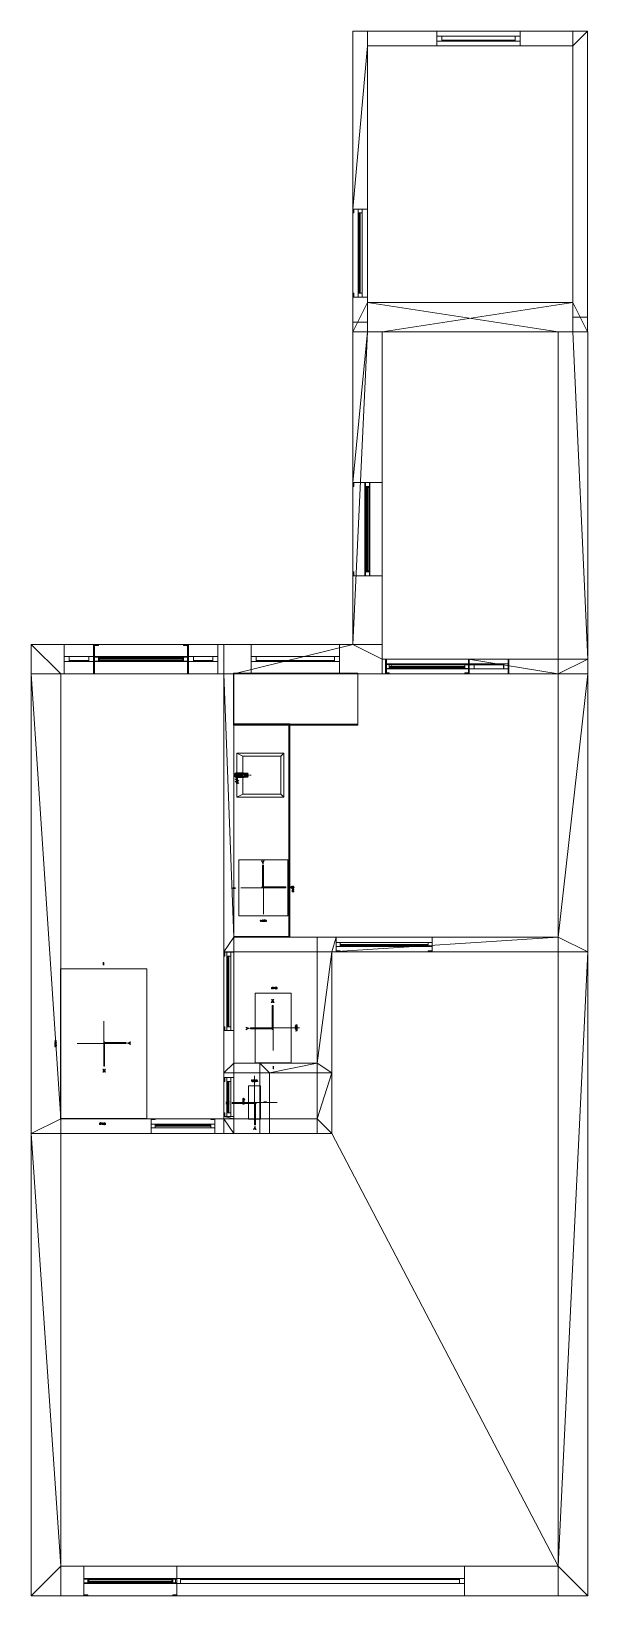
# Model space of a CAD drawing. Header units: millimetres. Extents: x -152400 to 152400, y -152400 to 152400.
# Drawn here: x -1639 to 4041, y -2265 to 13703 of the extents above; entities that cross this region are included whole.
import ezdxf

# ---------------------------------------------------------------- set-up
doc = ezdxf.new("R2010")
doc.units = ezdxf.units.MM
for name, color, linetype, lineweight in [('A-DOOR', 31, 'Continuous', 15), ('A-FLOR', 192, 'Continuous', 15), ('A-GENM', 13, 'Continuous', 9), ('A-GLAZ', 151, 'Continuous', 15), ('A-WALL', 113, 'Continuous', 15), ('G-IMPT', 8, 'Continuous', 9)]:
    doc.layers.add(name, color=color, linetype=linetype, lineweight=lineweight)

# ---------------------------------------------------------------- blocks, each defined once
blk = doc.blocks.new('window_218 - window_218-2050813-Cover Sheet View')
at = {"layer": 'A-GLAZ', "lineweight": 18}
mesh = blk.add_polyface(dxfattribs=at)
corners = [(-450, -25, 800), (-450, -25, 2350), (-450, 25, 2350), (-450, 25, 800)]
mesh.append_faces([[corners[k] for k in face] for face in [(3, 0, 1, 2)]])
mesh = blk.add_polyface(dxfattribs=at)
corners = [(450, -25, 800), (-450, -25, 800), (-450, 25, 800), (450, 25, 800)]
mesh.append_faces([[corners[k] for k in face] for face in [(0, 1, 2, 3)]])
mesh = blk.add_polyface(dxfattribs=at)
corners = [(-450, 25, 2350), (450, 25, 2350), (450, 25, 800), (-450, 25, 800), (-400, 25, 2300), (-400, 25, 850), (400, 25, 850), (400, 25, 2300)]
mesh.append_faces([[corners[k] for k in face] for face in [(3, 5, 6, 2), (2, 6, 7, 1)]], dxfattribs={"vtx0": -1, "vtx2": -1})
mesh.append_faces([[corners[k] for k in face] for face in [(4, 5, 3, 0), (7, 4, 0, 1)]], dxfattribs={"vtx1": -1, "vtx3": -1})
mesh = blk.add_polyface(dxfattribs=at)
corners = [(-450, -25, 2350), (450, -25, 2350), (450, 25, 2350), (-450, 25, 2350)]
mesh.append_faces([[corners[k] for k in face] for face in [(0, 1, 2, 3)]])
mesh = blk.add_polyface(dxfattribs=at)
corners = [(-400, -25, 850), (400, -25, 850), (400, 25, 850), (-400, 25, 850)]
mesh.append_faces([[corners[k] for k in face] for face in [(0, 1, 2, 3)]])
mesh = blk.add_polyface(dxfattribs=at)
corners = [(-400, -25, 2300), (-400, -25, 850), (-400, 25, 850), (-400, 25, 2300)]
mesh.append_faces([[corners[k] for k in face] for face in [(0, 1, 2, 3)]])
mesh = blk.add_polyface(dxfattribs=at)
corners = [(400, -25, 2300), (-400, -25, 2300), (-400, 25, 2300), (400, 25, 2300)]
mesh.append_faces([[corners[k] for k in face] for face in [(0, 1, 2, 3)]])
at = {"layer": 'A-GLAZ', "lineweight": 18, "transparency": 33554432}
mesh = blk.add_polyface(dxfattribs=at)
corners = [(-400, 25, 2300), (400, 25, 2300), (400, 25, 850), (-400, 25, 850)]
mesh.append_faces([[corners[k] for k in face] for face in [(3, 0, 1, 2)]])
mesh = blk.add_polyface(dxfattribs=at)
corners = [(-400, 25, 850), (400, 25, 850), (400, 15, 850), (-400, 15, 850)]
mesh.append_faces([[corners[k] for k in face] for face in [(0, 1, 2, 3)]])
mesh = blk.add_polyface(dxfattribs=at)
corners = [(-400, 25, 2300), (-400, 25, 850), (-400, 15, 850), (-400, 15, 2300)]
mesh.append_faces([[corners[k] for k in face] for face in [(0, 1, 2, 3)]])
mesh = blk.add_polyface(dxfattribs=at)
corners = [(400, 25, 2300), (-400, 25, 2300), (-400, 15, 2300), (400, 15, 2300)]
mesh.append_faces([[corners[k] for k in face] for face in [(0, 1, 2, 3)]])
mesh = blk.add_polyface(dxfattribs=at)
corners = [(-400, 15, 2300), (-400, 15, 850), (400, 15, 850), (400, 15, 2300)]
mesh.append_faces([[corners[k] for k in face] for face in [(2, 3, 0, 1)]])
at = {"layer": 'A-GLAZ', "lineweight": 18}
mesh = blk.add_polyface(dxfattribs=at)
corners = [(400, -25, 850), (400, -25, 2300), (400, 25, 2300), (400, 25, 850)]
mesh.append_faces([[corners[k] for k in face] for face in [(0, 1, 2, 3)]])
at = {"layer": 'A-GLAZ', "lineweight": 18, "transparency": 33554432}
mesh = blk.add_polyface(dxfattribs=at)
corners = [(400, 25, 850), (400, 25, 2300), (400, 15, 2300), (400, 15, 850)]
mesh.append_faces([[corners[k] for k in face] for face in [(0, 1, 2, 3)]])
at = {"layer": 'A-GLAZ', "lineweight": 18}
mesh = blk.add_polyface(dxfattribs=at)
corners = [(450, -25, 2350), (450, -25, 800), (450, 25, 800), (450, 25, 2350)]
mesh.append_faces([[corners[k] for k in face] for face in [(3, 0, 1, 2)]])
mesh = blk.add_polyface(dxfattribs=at)
corners = [(-450, -25, 2350), (-450, -25, 800), (450, -25, 800), (450, -25, 2350), (-400, -25, 2300), (400, -25, 2300), (400, -25, 850), (-400, -25, 850)]
mesh.append_faces([[corners[k] for k in face] for face in [(0, 4, 5, 3), (3, 5, 6, 2)]], dxfattribs={"vtx0": -1, "vtx2": -1})
mesh.append_faces([[corners[k] for k in face] for face in [(7, 4, 0, 1), (6, 7, 1, 2)]], dxfattribs={"vtx1": -1, "vtx3": -1})
blk = doc.blocks.new('door_205 - door_205-2050832-Cover Sheet View')
at = {"layer": 'A-DOOR', "lineweight": 18}
for p, q in [((-425, -65), (-385, -65)), ((-425, -75), (-425, -65)), ((-385, -75), (-425, -75)), ((-385, -65), (-385, -75)), ((-375, -75), (-385, -75)), ((385, -65), (425, -65)), ((385, -75), (385, -65)), ((425, -75), (385, -75)), ((425, -65), (425, -75))]:
    blk.add_line(p, q, dxfattribs=at)
mesh = blk.add_polyface(dxfattribs=at)
corners = [(-425, 20, 2100), (425, 20, 2100), (425, 20), (385, 20), (385, 20, 2060), (-385, 20, 2060), (-385, 20), (-425, 20)]
mesh.append_faces([[corners[k] for k in face] for face in [(4, 5, 0, 1)]], dxfattribs={"vtx1": -1, "vtx3": -1})
mesh.append_faces([[corners[k] for k in face] for face in [(2, 3, 4, 1)]], dxfattribs={"vtx2": -1})
mesh.append_faces([[corners[k] for k in face] for face in [(5, 6, 7, 0)]], dxfattribs={"vtx3": -1})
mesh = blk.add_polyface(dxfattribs=at)
corners = [(-425, -20), (-425, -20, 2100), (-425, 20, 2100), (-425, 20)]
mesh.append_faces([[corners[k] for k in face] for face in [(0, 1, 2, 3)]])
mesh = blk.add_polyface(dxfattribs=at)
corners = [(-385, -20), (-425, -20), (-425, 20), (-385, 20)]
mesh.append_faces([[corners[k] for k in face] for face in [(3, 0, 1, 2)]])
mesh = blk.add_polyface(dxfattribs=at)
corners = [(-425, -20, 2100), (425, -20, 2100), (425, 20, 2100), (-425, 20, 2100)]
mesh.append_faces([[corners[k] for k in face] for face in [(3, 0, 1, 2)]])
mesh = blk.add_polyface(dxfattribs=at)
corners = [(-385, -20, 2060), (-385, -20), (-385, 20), (-385, 20, 2060)]
mesh.append_faces([[corners[k] for k in face] for face in [(0, 1, 2, 3)]])
mesh = blk.add_polyface(dxfattribs=at)
corners = [(385, -20, 2060), (-385, -20, 2060), (-385, 20, 2060), (385, 20, 2060)]
mesh.append_faces([[corners[k] for k in face] for face in [(0, 1, 2, 3)]])
mesh = blk.add_polyface(dxfattribs=at)
corners = [(385, 0, 2060), (385, 0), (-385, 0), (-385, 0, 2060)]
mesh.append_faces([[corners[k] for k in face] for face in [(2, 3, 0, 1)]])
mesh = blk.add_polyface(dxfattribs=at)
corners = [(-385, -10, 2060), (385, -10, 2060), (385, 0, 2060), (-385, 0, 2060)]
mesh.append_faces([[corners[k] for k in face] for face in [(0, 1, 2, 3)]])
mesh = blk.add_polyface(dxfattribs=at)
corners = [(-385, -10), (-385, -10, 2060), (-385, 0, 2060), (-385, 0)]
mesh.append_faces([[corners[k] for k in face] for face in [(0, 1, 2, 3)]])
mesh = blk.add_polyface(dxfattribs=at)
corners = [(385, -10), (-385, -10), (-385, 0), (385, 0)]
mesh.append_faces([[corners[k] for k in face] for face in [(0, 1, 2, 3)]])
mesh = blk.add_polyface(dxfattribs=at)
corners = [(385, -20), (385, -20, 2060), (385, 20, 2060), (385, 20)]
mesh.append_faces([[corners[k] for k in face] for face in [(0, 1, 2, 3)]])
mesh = blk.add_polyface(dxfattribs=at)
corners = [(425, -20), (385, -20), (385, 20), (425, 20)]
mesh.append_faces([[corners[k] for k in face] for face in [(0, 1, 2, 3)]])
mesh = blk.add_polyface(dxfattribs=at)
corners = [(385, -10, 2060), (385, -10), (385, 0), (385, 0, 2060)]
mesh.append_faces([[corners[k] for k in face] for face in [(0, 1, 2, 3)]])
mesh = blk.add_polyface(dxfattribs=at)
corners = [(425, -20, 2100), (425, -20), (425, 20), (425, 20, 2100)]
mesh.append_faces([[corners[k] for k in face] for face in [(0, 1, 2, 3)]])
mesh = blk.add_polyface(dxfattribs=at)
corners = [(-425, -20, 2100), (-425, -20), (-385, -20), (-385, -20, 2060), (385, -20, 2060), (385, -20), (425, -20), (425, -20, 2100)]
mesh.append_faces([[corners[k] for k in face] for face in [(3, 0, 1, 2)]], dxfattribs={"vtx0": -1})
mesh.append_faces([[corners[k] for k in face] for face in [(0, 3, 4, 7)]], dxfattribs={"vtx0": -1, "vtx2": -1})
mesh.append_faces([[corners[k] for k in face] for face in [(6, 7, 4, 5)]], dxfattribs={"vtx1": -1})
mesh = blk.add_polyface(dxfattribs=at)
corners = [(385, -10, 2060), (-385, -10, 2060), (-385, -10), (385, -10)]
mesh.append_faces([[corners[k] for k in face] for face in [(3, 0, 1, 2)]])
blk = doc.blocks.new('window_218 - window_218-2050815-Cover Sheet View')
at = {"layer": 'A-GLAZ', "lineweight": 18}
mesh = blk.add_polyface(dxfattribs=at)
corners = [(-200, -25, 800), (-200, -25, 2200), (-200, 25, 2200), (-200, 25, 800)]
mesh.append_faces([[corners[k] for k in face] for face in [(0, 1, 2, 3)]])
mesh = blk.add_polyface(dxfattribs=at)
corners = [(200, -25, 800), (-200, -25, 800), (-200, 25, 800), (200, 25, 800)]
mesh.append_faces([[corners[k] for k in face] for face in [(3, 0, 1, 2)]])
mesh = blk.add_polyface(dxfattribs=at)
corners = [(-200, 25, 2200), (200, 25, 2200), (200, 25, 800), (-200, 25, 800), (-150, 25, 2150), (-150, 25, 850), (150, 25, 850), (150, 25, 2150)]
mesh.append_faces([[corners[k] for k in face] for face in [(3, 5, 6, 2), (5, 3, 0, 4)]], dxfattribs={"vtx0": -1, "vtx2": -1})
mesh.append_faces([[corners[k] for k in face] for face in [(1, 2, 6, 7), (7, 4, 0, 1)]], dxfattribs={"vtx1": -1, "vtx3": -1})
mesh = blk.add_polyface(dxfattribs=at)
corners = [(-200, -25, 2200), (200, -25, 2200), (200, 25, 2200), (-200, 25, 2200)]
mesh.append_faces([[corners[k] for k in face] for face in [(3, 0, 1, 2)]])
mesh = blk.add_polyface(dxfattribs=at)
corners = [(-150, -25, 850), (150, -25, 850), (150, 25, 850), (-150, 25, 850)]
mesh.append_faces([[corners[k] for k in face] for face in [(0, 1, 2, 3)]])
mesh = blk.add_polyface(dxfattribs=at)
corners = [(-150, -25, 2150), (-150, -25, 850), (-150, 25, 850), (-150, 25, 2150)]
mesh.append_faces([[corners[k] for k in face] for face in [(3, 0, 1, 2)]])
mesh = blk.add_polyface(dxfattribs=at)
corners = [(150, -25, 2150), (-150, -25, 2150), (-150, 25, 2150), (150, 25, 2150)]
mesh.append_faces([[corners[k] for k in face] for face in [(0, 1, 2, 3)]])
at = {"layer": 'A-GLAZ', "lineweight": 18, "transparency": 33554432}
mesh = blk.add_polyface(dxfattribs=at)
corners = [(-150, 25, 2150), (150, 25, 2150), (150, 25, 850), (-150, 25, 850)]
mesh.append_faces([[corners[k] for k in face] for face in [(3, 0, 1, 2)]])
mesh = blk.add_polyface(dxfattribs=at)
corners = [(-150, 25, 850), (150, 25, 850), (150, 15, 850), (-150, 15, 850)]
mesh.append_faces([[corners[k] for k in face] for face in [(0, 1, 2, 3)]])
mesh = blk.add_polyface(dxfattribs=at)
corners = [(-150, 25, 2150), (-150, 25, 850), (-150, 15, 850), (-150, 15, 2150)]
mesh.append_faces([[corners[k] for k in face] for face in [(0, 1, 2, 3)]])
mesh = blk.add_polyface(dxfattribs=at)
corners = [(150, 25, 2150), (-150, 25, 2150), (-150, 15, 2150), (150, 15, 2150)]
mesh.append_faces([[corners[k] for k in face] for face in [(0, 1, 2, 3)]])
mesh = blk.add_polyface(dxfattribs=at)
corners = [(-150, 15, 2150), (-150, 15, 850), (150, 15, 850), (150, 15, 2150)]
mesh.append_faces([[corners[k] for k in face] for face in [(2, 3, 0, 1)]])
at = {"layer": 'A-GLAZ', "lineweight": 18}
mesh = blk.add_polyface(dxfattribs=at)
corners = [(150, -25, 850), (150, -25, 2150), (150, 25, 2150), (150, 25, 850)]
mesh.append_faces([[corners[k] for k in face] for face in [(3, 0, 1, 2)]])
at = {"layer": 'A-GLAZ', "lineweight": 18, "transparency": 33554432}
mesh = blk.add_polyface(dxfattribs=at)
corners = [(150, 25, 850), (150, 25, 2150), (150, 15, 2150), (150, 15, 850)]
mesh.append_faces([[corners[k] for k in face] for face in [(0, 1, 2, 3)]])
at = {"layer": 'A-GLAZ', "lineweight": 18}
mesh = blk.add_polyface(dxfattribs=at)
corners = [(200, -25, 2200), (200, -25, 800), (200, 25, 800), (200, 25, 2200)]
mesh.append_faces([[corners[k] for k in face] for face in [(0, 1, 2, 3)]])
mesh = blk.add_polyface(dxfattribs=at)
corners = [(-200, -25, 2200), (-200, -25, 800), (200, -25, 800), (200, -25, 2200), (-150, -25, 2150), (150, -25, 2150), (150, -25, 850), (-150, -25, 850)]
mesh.append_faces([[corners[k] for k in face] for face in [(0, 4, 5, 3), (4, 0, 1, 7)]], dxfattribs={"vtx0": -1, "vtx2": -1})
mesh.append_faces([[corners[k] for k in face] for face in [(2, 3, 5, 6), (6, 7, 1, 2)]], dxfattribs={"vtx1": -1, "vtx3": -1})
blk = doc.blocks.new('window_218 - window_218-2050817-Cover Sheet View')
at = {"layer": 'A-GLAZ', "lineweight": 18}
mesh = blk.add_polyface(dxfattribs=at)
corners = [(-625, -25, 800), (-625, -25, 1200), (-625, 25, 1200), (-625, 25, 800)]
mesh.append_faces([[corners[k] for k in face] for face in [(0, 1, 2, 3)]])
mesh = blk.add_polyface(dxfattribs=at)
corners = [(625, -25, 800), (-625, -25, 800), (-625, 25, 800), (625, 25, 800)]
mesh.append_faces([[corners[k] for k in face] for face in [(3, 0, 1, 2)]])
mesh = blk.add_polyface(dxfattribs=at)
corners = [(-625, 25, 1200), (625, 25, 1200), (625, 25, 800), (-625, 25, 800), (-575, 25, 1150), (-575, 25, 850), (575, 25, 850), (575, 25, 1150)]
mesh.append_faces([[corners[k] for k in face] for face in [(3, 5, 6, 2), (2, 6, 7, 1)]], dxfattribs={"vtx0": -1, "vtx2": -1})
mesh.append_faces([[corners[k] for k in face] for face in [(4, 5, 3, 0), (7, 4, 0, 1)]], dxfattribs={"vtx1": -1, "vtx3": -1})
mesh = blk.add_polyface(dxfattribs=at)
corners = [(-625, -25, 1200), (625, -25, 1200), (625, 25, 1200), (-625, 25, 1200)]
mesh.append_faces([[corners[k] for k in face] for face in [(3, 0, 1, 2)]])
mesh = blk.add_polyface(dxfattribs=at)
corners = [(-575, -25, 850), (575, -25, 850), (575, 25, 850), (-575, 25, 850)]
mesh.append_faces([[corners[k] for k in face] for face in [(0, 1, 2, 3)]])
mesh = blk.add_polyface(dxfattribs=at)
corners = [(-575, -25, 1150), (-575, -25, 850), (-575, 25, 850), (-575, 25, 1150)]
mesh.append_faces([[corners[k] for k in face] for face in [(0, 1, 2, 3)]])
mesh = blk.add_polyface(dxfattribs=at)
corners = [(575, -25, 1150), (-575, -25, 1150), (-575, 25, 1150), (575, 25, 1150)]
mesh.append_faces([[corners[k] for k in face] for face in [(0, 1, 2, 3)]])
at = {"layer": 'A-GLAZ', "lineweight": 18, "transparency": 33554432}
mesh = blk.add_polyface(dxfattribs=at)
corners = [(-575, 25, 1150), (575, 25, 1150), (575, 25, 850), (-575, 25, 850)]
mesh.append_faces([[corners[k] for k in face] for face in [(3, 0, 1, 2)]])
mesh = blk.add_polyface(dxfattribs=at)
corners = [(-575, 25, 850), (575, 25, 850), (575, 15, 850), (-575, 15, 850)]
mesh.append_faces([[corners[k] for k in face] for face in [(0, 1, 2, 3)]])
mesh = blk.add_polyface(dxfattribs=at)
corners = [(-575, 25, 1150), (-575, 25, 850), (-575, 15, 850), (-575, 15, 1150)]
mesh.append_faces([[corners[k] for k in face] for face in [(0, 1, 2, 3)]])
mesh = blk.add_polyface(dxfattribs=at)
corners = [(575, 25, 1150), (-575, 25, 1150), (-575, 15, 1150), (575, 15, 1150)]
mesh.append_faces([[corners[k] for k in face] for face in [(0, 1, 2, 3)]])
mesh = blk.add_polyface(dxfattribs=at)
corners = [(-575, 15, 1150), (-575, 15, 850), (575, 15, 850), (575, 15, 1150)]
mesh.append_faces([[corners[k] for k in face] for face in [(2, 3, 0, 1)]])
at = {"layer": 'A-GLAZ', "lineweight": 18}
mesh = blk.add_polyface(dxfattribs=at)
corners = [(575, -25, 850), (575, -25, 1150), (575, 25, 1150), (575, 25, 850)]
mesh.append_faces([[corners[k] for k in face] for face in [(0, 1, 2, 3)]])
at = {"layer": 'A-GLAZ', "lineweight": 18, "transparency": 33554432}
mesh = blk.add_polyface(dxfattribs=at)
corners = [(575, 25, 850), (575, 25, 1150), (575, 15, 1150), (575, 15, 850)]
mesh.append_faces([[corners[k] for k in face] for face in [(0, 1, 2, 3)]])
at = {"layer": 'A-GLAZ', "lineweight": 18}
mesh = blk.add_polyface(dxfattribs=at)
corners = [(625, -25, 1200), (625, -25, 800), (625, 25, 800), (625, 25, 1200)]
mesh.append_faces([[corners[k] for k in face] for face in [(0, 1, 2, 3)]])
mesh = blk.add_polyface(dxfattribs=at)
corners = [(-625, -25, 1200), (-625, -25, 800), (625, -25, 800), (625, -25, 1200), (-575, -25, 1150), (575, -25, 1150), (575, -25, 850), (-575, -25, 850)]
mesh.append_faces([[corners[k] for k in face] for face in [(0, 4, 5, 3), (3, 5, 6, 2)]], dxfattribs={"vtx0": -1, "vtx2": -1})
mesh.append_faces([[corners[k] for k in face] for face in [(7, 4, 0, 1), (6, 7, 1, 2)]], dxfattribs={"vtx1": -1, "vtx3": -1})
blk = doc.blocks.new('door_222 - door_222-2050834-Cover Sheet View')
at = {"layer": 'A-DOOR', "lineweight": 18}
for p, q in [((-490, -65), (-450, -65)), ((-490, -75), (-490, -65)), ((-450, -75), (-490, -75)), ((-450, -65), (-450, -75)), ((-440, -75), (-450, -75)), ((450, -65), (490, -65)), ((450, -75), (450, -65)), ((490, -75), (450, -75)), ((490, -65), (490, -75))]:
    blk.add_line(p, q, dxfattribs=at)
mesh = blk.add_polyface(dxfattribs=at)
corners = [(-490, 20, 2200), (490, 20, 2200), (490, 20), (450, 20), (450, 20, 2160), (-450, 20, 2160), (-450, 20), (-490, 20)]
mesh.append_faces([[corners[k] for k in face] for face in [(4, 5, 0, 1)]], dxfattribs={"vtx1": -1, "vtx3": -1})
mesh.append_faces([[corners[k] for k in face] for face in [(2, 3, 4, 1)]], dxfattribs={"vtx2": -1})
mesh.append_faces([[corners[k] for k in face] for face in [(5, 6, 7, 0)]], dxfattribs={"vtx3": -1})
mesh = blk.add_polyface(dxfattribs=at)
corners = [(-490, -20), (-490, -20, 2200), (-490, 20, 2200), (-490, 20)]
mesh.append_faces([[corners[k] for k in face] for face in [(0, 1, 2, 3)]])
mesh = blk.add_polyface(dxfattribs=at)
corners = [(-450, -20), (-490, -20), (-490, 20), (-450, 20)]
mesh.append_faces([[corners[k] for k in face] for face in [(3, 0, 1, 2)]])
mesh = blk.add_polyface(dxfattribs=at)
corners = [(-490, -20, 2200), (490, -20, 2200), (490, 20, 2200), (-490, 20, 2200)]
mesh.append_faces([[corners[k] for k in face] for face in [(0, 1, 2, 3)]])
mesh = blk.add_polyface(dxfattribs=at)
corners = [(-450, -20, 2160), (-450, -20), (-450, 20), (-450, 20, 2160)]
mesh.append_faces([[corners[k] for k in face] for face in [(0, 1, 2, 3)]])
mesh = blk.add_polyface(dxfattribs=at)
corners = [(450, -20, 2160), (-450, -20, 2160), (-450, 20, 2160), (450, 20, 2160)]
mesh.append_faces([[corners[k] for k in face] for face in [(0, 1, 2, 3)]])
mesh = blk.add_polyface(dxfattribs=at)
corners = [(450, 0, 2160), (450, 0), (-450, 0), (-450, 0, 2160)]
mesh.append_faces([[corners[k] for k in face] for face in [(2, 3, 0, 1)]])
mesh = blk.add_polyface(dxfattribs=at)
corners = [(-450, -10, 2160), (450, -10, 2160), (450, 0, 2160), (-450, 0, 2160)]
mesh.append_faces([[corners[k] for k in face] for face in [(0, 1, 2, 3)]])
mesh = blk.add_polyface(dxfattribs=at)
corners = [(-450, -10), (-450, -10, 2160), (-450, 0, 2160), (-450, 0)]
mesh.append_faces([[corners[k] for k in face] for face in [(0, 1, 2, 3)]])
mesh = blk.add_polyface(dxfattribs=at)
corners = [(450, -10), (-450, -10), (-450, 0), (450, 0)]
mesh.append_faces([[corners[k] for k in face] for face in [(0, 1, 2, 3)]])
mesh = blk.add_polyface(dxfattribs=at)
corners = [(450, -20), (450, -20, 2160), (450, 20, 2160), (450, 20)]
mesh.append_faces([[corners[k] for k in face] for face in [(0, 1, 2, 3)]])
mesh = blk.add_polyface(dxfattribs=at)
corners = [(490, -20), (450, -20), (450, 20), (490, 20)]
mesh.append_faces([[corners[k] for k in face] for face in [(0, 1, 2, 3)]])
mesh = blk.add_polyface(dxfattribs=at)
corners = [(450, -10, 2160), (450, -10), (450, 0), (450, 0, 2160)]
mesh.append_faces([[corners[k] for k in face] for face in [(0, 1, 2, 3)]])
mesh = blk.add_polyface(dxfattribs=at)
corners = [(490, -20, 2200), (490, -20), (490, 20), (490, 20, 2200)]
mesh.append_faces([[corners[k] for k in face] for face in [(0, 1, 2, 3)]])
mesh = blk.add_polyface(dxfattribs=at)
corners = [(-490, -20, 2200), (-490, -20), (-450, -20), (-450, -20, 2160), (450, -20, 2160), (450, -20), (490, -20), (490, -20, 2200)]
mesh.append_faces([[corners[k] for k in face] for face in [(3, 0, 1, 2)]], dxfattribs={"vtx0": -1})
mesh.append_faces([[corners[k] for k in face] for face in [(0, 3, 4, 7)]], dxfattribs={"vtx0": -1, "vtx2": -1})
mesh.append_faces([[corners[k] for k in face] for face in [(6, 7, 4, 5)]], dxfattribs={"vtx1": -1})
mesh = blk.add_polyface(dxfattribs=at)
corners = [(450, -10, 2160), (-450, -10, 2160), (-450, -10), (450, -10)]
mesh.append_faces([[corners[k] for k in face] for face in [(3, 0, 1, 2)]])
blk = doc.blocks.new('door_205 - door_205-2050836-Cover Sheet View')
at = {"layer": 'A-DOOR', "lineweight": 18}
for p, q in [((-400, -40), (-360, -40)), ((-400, -50), (-400, -40)), ((-360, -50), (-400, -50)), ((-360, -40), (-360, -50)), ((-350, -50), (-360, -50)), ((360, -40), (400, -40)), ((360, -50), (360, -40)), ((400, -50), (360, -50)), ((400, -40), (400, -50))]:
    blk.add_line(p, q, dxfattribs=at)
mesh = blk.add_polyface(dxfattribs=at)
corners = [(-400, 20, 2100), (400, 20, 2100), (400, 20), (360, 20), (360, 20, 2060), (-360, 20, 2060), (-360, 20), (-400, 20)]
mesh.append_faces([[corners[k] for k in face] for face in [(4, 5, 0, 1)]], dxfattribs={"vtx1": -1, "vtx3": -1})
mesh.append_faces([[corners[k] for k in face] for face in [(2, 3, 4, 1)]], dxfattribs={"vtx2": -1})
mesh.append_faces([[corners[k] for k in face] for face in [(5, 6, 7, 0)]], dxfattribs={"vtx3": -1})
mesh = blk.add_polyface(dxfattribs=at)
corners = [(-400, -20), (-400, -20, 2100), (-400, 20, 2100), (-400, 20)]
mesh.append_faces([[corners[k] for k in face] for face in [(0, 1, 2, 3)]])
mesh = blk.add_polyface(dxfattribs=at)
corners = [(-360, -20), (-400, -20), (-400, 20), (-360, 20)]
mesh.append_faces([[corners[k] for k in face] for face in [(3, 0, 1, 2)]])
mesh = blk.add_polyface(dxfattribs=at)
corners = [(-400, -20, 2100), (400, -20, 2100), (400, 20, 2100), (-400, 20, 2100)]
mesh.append_faces([[corners[k] for k in face] for face in [(0, 1, 2, 3)]])
mesh = blk.add_polyface(dxfattribs=at)
corners = [(-360, -20, 2060), (-360, -20), (-360, 20), (-360, 20, 2060)]
mesh.append_faces([[corners[k] for k in face] for face in [(0, 1, 2, 3)]])
mesh = blk.add_polyface(dxfattribs=at)
corners = [(360, -20, 2060), (-360, -20, 2060), (-360, 20, 2060), (360, 20, 2060)]
mesh.append_faces([[corners[k] for k in face] for face in [(0, 1, 2, 3)]])
mesh = blk.add_polyface(dxfattribs=at)
corners = [(360, 0, 2060), (360, 0), (-360, 0), (-360, 0, 2060)]
mesh.append_faces([[corners[k] for k in face] for face in [(2, 3, 0, 1)]])
mesh = blk.add_polyface(dxfattribs=at)
corners = [(-360, -10, 2060), (360, -10, 2060), (360, 0, 2060), (-360, 0, 2060)]
mesh.append_faces([[corners[k] for k in face] for face in [(0, 1, 2, 3)]])
mesh = blk.add_polyface(dxfattribs=at)
corners = [(-360, -10), (-360, -10, 2060), (-360, 0, 2060), (-360, 0)]
mesh.append_faces([[corners[k] for k in face] for face in [(0, 1, 2, 3)]])
mesh = blk.add_polyface(dxfattribs=at)
corners = [(360, -10), (-360, -10), (-360, 0), (360, 0)]
mesh.append_faces([[corners[k] for k in face] for face in [(0, 1, 2, 3)]])
mesh = blk.add_polyface(dxfattribs=at)
corners = [(360, -20), (360, -20, 2060), (360, 20, 2060), (360, 20)]
mesh.append_faces([[corners[k] for k in face] for face in [(0, 1, 2, 3)]])
mesh = blk.add_polyface(dxfattribs=at)
corners = [(400, -20), (360, -20), (360, 20), (400, 20)]
mesh.append_faces([[corners[k] for k in face] for face in [(0, 1, 2, 3)]])
mesh = blk.add_polyface(dxfattribs=at)
corners = [(360, -10, 2060), (360, -10), (360, 0), (360, 0, 2060)]
mesh.append_faces([[corners[k] for k in face] for face in [(0, 1, 2, 3)]])
mesh = blk.add_polyface(dxfattribs=at)
corners = [(400, -20, 2100), (400, -20), (400, 20), (400, 20, 2100)]
mesh.append_faces([[corners[k] for k in face] for face in [(0, 1, 2, 3)]])
mesh = blk.add_polyface(dxfattribs=at)
corners = [(-400, -20, 2100), (-400, -20), (-360, -20), (-360, -20, 2060), (360, -20, 2060), (360, -20), (400, -20), (400, -20, 2100)]
mesh.append_faces([[corners[k] for k in face] for face in [(3, 0, 1, 2)]], dxfattribs={"vtx0": -1})
mesh.append_faces([[corners[k] for k in face] for face in [(0, 3, 4, 7)]], dxfattribs={"vtx0": -1, "vtx2": -1})
mesh.append_faces([[corners[k] for k in face] for face in [(6, 7, 4, 5)]], dxfattribs={"vtx1": -1})
mesh = blk.add_polyface(dxfattribs=at)
corners = [(360, -10, 2060), (-360, -10, 2060), (-360, -10), (360, -10)]
mesh.append_faces([[corners[k] for k in face] for face in [(3, 0, 1, 2)]])
blk = doc.blocks.new('door_3263 - door_3263-2050838-Cover Sheet View')
at = {"layer": 'A-DOOR', "lineweight": 18}
for p, q in [((-475, -140), (-435, -140)), ((-475, -150), (-475, -140)), ((-435, -150), (-475, -150)), ((-435, -140), (-435, -150)), ((-425, -150), (-435, -150)), ((435, -140), (475, -140)), ((435, -150), (435, -140)), ((475, -150), (435, -150)), ((475, -140), (475, -150))]:
    blk.add_line(p, q, dxfattribs=at)
mesh = blk.add_polyface(dxfattribs=at)
corners = [(-475, 20, 2100), (475, 20, 2100), (475, 20), (435, 20), (435, 20, 2060), (-435, 20, 2060), (-435, 20), (-475, 20)]
mesh.append_faces([[corners[k] for k in face] for face in [(4, 5, 0, 1)]], dxfattribs={"vtx1": -1, "vtx3": -1})
mesh.append_faces([[corners[k] for k in face] for face in [(2, 3, 4, 1)]], dxfattribs={"vtx2": -1})
mesh.append_faces([[corners[k] for k in face] for face in [(5, 6, 7, 0)]], dxfattribs={"vtx3": -1})
mesh = blk.add_polyface(dxfattribs=at)
corners = [(-475, -20), (-475, -20, 2100), (-475, 20, 2100), (-475, 20)]
mesh.append_faces([[corners[k] for k in face] for face in [(0, 1, 2, 3)]])
mesh = blk.add_polyface(dxfattribs=at)
corners = [(-435, -20), (-475, -20), (-475, 20), (-435, 20)]
mesh.append_faces([[corners[k] for k in face] for face in [(0, 1, 2, 3)]])
mesh = blk.add_polyface(dxfattribs=at)
corners = [(-475, -20, 2100), (475, -20, 2100), (475, 20, 2100), (-475, 20, 2100)]
mesh.append_faces([[corners[k] for k in face] for face in [(0, 1, 2, 3)]])
mesh = blk.add_polyface(dxfattribs=at)
corners = [(-435, -20, 2060), (-435, -20), (-435, 20), (-435, 20, 2060)]
mesh.append_faces([[corners[k] for k in face] for face in [(0, 1, 2, 3)]])
mesh = blk.add_polyface(dxfattribs=at)
corners = [(435, -20, 2060), (-435, -20, 2060), (-435, 20, 2060), (435, 20, 2060)]
mesh.append_faces([[corners[k] for k in face] for face in [(0, 1, 2, 3)]])
mesh = blk.add_polyface(dxfattribs=at)
corners = [(435, 0, 2060), (435, 0), (-435, 0), (-435, 0, 2060)]
mesh.append_faces([[corners[k] for k in face] for face in [(2, 3, 0, 1)]])
mesh = blk.add_polyface(dxfattribs=at)
corners = [(-435, -10, 2060), (435, -10, 2060), (435, 0, 2060), (-435, 0, 2060)]
mesh.append_faces([[corners[k] for k in face] for face in [(0, 1, 2, 3)]])
mesh = blk.add_polyface(dxfattribs=at)
corners = [(-435, -10), (-435, -10, 2060), (-435, 0, 2060), (-435, 0)]
mesh.append_faces([[corners[k] for k in face] for face in [(0, 1, 2, 3)]])
mesh = blk.add_polyface(dxfattribs=at)
corners = [(435, -10), (-435, -10), (-435, 0), (435, 0)]
mesh.append_faces([[corners[k] for k in face] for face in [(0, 1, 2, 3)]])
mesh = blk.add_polyface(dxfattribs=at)
corners = [(435, -20), (435, -20, 2060), (435, 20, 2060), (435, 20)]
mesh.append_faces([[corners[k] for k in face] for face in [(0, 1, 2, 3)]])
mesh = blk.add_polyface(dxfattribs=at)
corners = [(475, -20), (435, -20), (435, 20), (475, 20)]
mesh.append_faces([[corners[k] for k in face] for face in [(0, 1, 2, 3)]])
mesh = blk.add_polyface(dxfattribs=at)
corners = [(435, -10, 2060), (435, -10), (435, 0), (435, 0, 2060)]
mesh.append_faces([[corners[k] for k in face] for face in [(0, 1, 2, 3)]])
mesh = blk.add_polyface(dxfattribs=at)
corners = [(475, -20, 2100), (475, -20), (475, 20), (475, 20, 2100)]
mesh.append_faces([[corners[k] for k in face] for face in [(0, 1, 2, 3)]])
mesh = blk.add_polyface(dxfattribs=at)
corners = [(-475, -20, 2100), (-475, -20), (-435, -20), (-435, -20, 2060), (435, -20, 2060), (435, -20), (475, -20), (475, -20, 2100)]
mesh.append_faces([[corners[k] for k in face] for face in [(3, 0, 1, 2)]], dxfattribs={"vtx0": -1})
mesh.append_faces([[corners[k] for k in face] for face in [(0, 3, 4, 7)]], dxfattribs={"vtx0": -1, "vtx2": -1})
mesh.append_faces([[corners[k] for k in face] for face in [(6, 7, 4, 5)]], dxfattribs={"vtx1": -1})
mesh = blk.add_polyface(dxfattribs=at)
corners = [(435, -10, 2060), (-435, -10, 2060), (-435, -10), (435, -10)]
mesh.append_faces([[corners[k] for k in face] for face in [(3, 0, 1, 2)]])
blk = doc.blocks.new('window_218 - window_218-2050819-Cover Sheet View')
at = {"layer": 'A-GLAZ', "lineweight": 18}
mesh = blk.add_polyface(dxfattribs=at)
corners = [(-475, -25, 800), (-475, -25, 1200), (-475, 25, 1200), (-475, 25, 800)]
mesh.append_faces([[corners[k] for k in face] for face in [(0, 1, 2, 3)]])
mesh = blk.add_polyface(dxfattribs=at)
corners = [(475, -25, 800), (-475, -25, 800), (-475, 25, 800), (475, 25, 800)]
mesh.append_faces([[corners[k] for k in face] for face in [(0, 1, 2, 3)]])
mesh = blk.add_polyface(dxfattribs=at)
corners = [(-475, 25, 1200), (475, 25, 1200), (475, 25, 800), (-475, 25, 800), (-425, 25, 1150), (-425, 25, 850), (425, 25, 850), (425, 25, 1150)]
mesh.append_faces([[corners[k] for k in face] for face in [(3, 5, 6, 2), (2, 6, 7, 1)]], dxfattribs={"vtx0": -1, "vtx2": -1})
mesh.append_faces([[corners[k] for k in face] for face in [(4, 5, 3, 0), (7, 4, 0, 1)]], dxfattribs={"vtx1": -1, "vtx3": -1})
mesh = blk.add_polyface(dxfattribs=at)
corners = [(-475, -25, 1200), (475, -25, 1200), (475, 25, 1200), (-475, 25, 1200)]
mesh.append_faces([[corners[k] for k in face] for face in [(0, 1, 2, 3)]])
mesh = blk.add_polyface(dxfattribs=at)
corners = [(-425, -25, 850), (425, -25, 850), (425, 25, 850), (-425, 25, 850)]
mesh.append_faces([[corners[k] for k in face] for face in [(0, 1, 2, 3)]])
mesh = blk.add_polyface(dxfattribs=at)
corners = [(-425, -25, 1150), (-425, -25, 850), (-425, 25, 850), (-425, 25, 1150)]
mesh.append_faces([[corners[k] for k in face] for face in [(0, 1, 2, 3)]])
mesh = blk.add_polyface(dxfattribs=at)
corners = [(425, -25, 1150), (-425, -25, 1150), (-425, 25, 1150), (425, 25, 1150)]
mesh.append_faces([[corners[k] for k in face] for face in [(0, 1, 2, 3)]])
at = {"layer": 'A-GLAZ', "lineweight": 18, "transparency": 33554432}
mesh = blk.add_polyface(dxfattribs=at)
corners = [(-425, 25, 1150), (425, 25, 1150), (425, 25, 850), (-425, 25, 850)]
mesh.append_faces([[corners[k] for k in face] for face in [(3, 0, 1, 2)]])
mesh = blk.add_polyface(dxfattribs=at)
corners = [(-425, 25, 850), (425, 25, 850), (425, 15, 850), (-425, 15, 850)]
mesh.append_faces([[corners[k] for k in face] for face in [(0, 1, 2, 3)]])
mesh = blk.add_polyface(dxfattribs=at)
corners = [(-425, 25, 1150), (-425, 25, 850), (-425, 15, 850), (-425, 15, 1150)]
mesh.append_faces([[corners[k] for k in face] for face in [(0, 1, 2, 3)]])
mesh = blk.add_polyface(dxfattribs=at)
corners = [(425, 25, 1150), (-425, 25, 1150), (-425, 15, 1150), (425, 15, 1150)]
mesh.append_faces([[corners[k] for k in face] for face in [(0, 1, 2, 3)]])
mesh = blk.add_polyface(dxfattribs=at)
corners = [(-425, 15, 1150), (-425, 15, 850), (425, 15, 850), (425, 15, 1150)]
mesh.append_faces([[corners[k] for k in face] for face in [(2, 3, 0, 1)]])
at = {"layer": 'A-GLAZ', "lineweight": 18}
mesh = blk.add_polyface(dxfattribs=at)
corners = [(425, -25, 850), (425, -25, 1150), (425, 25, 1150), (425, 25, 850)]
mesh.append_faces([[corners[k] for k in face] for face in [(0, 1, 2, 3)]])
at = {"layer": 'A-GLAZ', "lineweight": 18, "transparency": 33554432}
mesh = blk.add_polyface(dxfattribs=at)
corners = [(425, 25, 850), (425, 25, 1150), (425, 15, 1150), (425, 15, 850)]
mesh.append_faces([[corners[k] for k in face] for face in [(0, 1, 2, 3)]])
at = {"layer": 'A-GLAZ', "lineweight": 18}
mesh = blk.add_polyface(dxfattribs=at)
corners = [(475, -25, 1200), (475, -25, 800), (475, 25, 800), (475, 25, 1200)]
mesh.append_faces([[corners[k] for k in face] for face in [(0, 1, 2, 3)]])
mesh = blk.add_polyface(dxfattribs=at)
corners = [(-475, -25, 1200), (-475, -25, 800), (475, -25, 800), (475, -25, 1200), (-425, -25, 1150), (425, -25, 1150), (425, -25, 850), (-425, -25, 850)]
mesh.append_faces([[corners[k] for k in face] for face in [(0, 4, 5, 3), (3, 5, 6, 2)]], dxfattribs={"vtx0": -1, "vtx2": -1})
mesh.append_faces([[corners[k] for k in face] for face in [(7, 4, 0, 1), (6, 7, 1, 2)]], dxfattribs={"vtx1": -1, "vtx3": -1})
blk = doc.blocks.new('window_218 - window_218-2050821-Cover Sheet View')
at = {"layer": 'A-GLAZ', "lineweight": 18}
mesh = blk.add_polyface(dxfattribs=at)
corners = [(-150, -25, 800), (-150, -25, 3300), (-150, 25, 3300), (-150, 25, 800)]
mesh.append_faces([[corners[k] for k in face] for face in [(0, 1, 2, 3)]])
mesh = blk.add_polyface(dxfattribs=at)
corners = [(150, -25, 800), (-150, -25, 800), (-150, 25, 800), (150, 25, 800)]
mesh.append_faces([[corners[k] for k in face] for face in [(0, 1, 2, 3)]])
mesh = blk.add_polyface(dxfattribs=at)
corners = [(-150, 25, 3300), (150, 25, 3300), (150, 25, 800), (-150, 25, 800), (-100, 25, 3250), (-100, 25, 850), (100, 25, 850), (100, 25, 3250)]
mesh.append_faces([[corners[k] for k in face] for face in [(3, 5, 6, 2), (5, 3, 0, 4)]], dxfattribs={"vtx0": -1, "vtx2": -1})
mesh.append_faces([[corners[k] for k in face] for face in [(1, 2, 6, 7), (7, 4, 0, 1)]], dxfattribs={"vtx1": -1, "vtx3": -1})
mesh = blk.add_polyface(dxfattribs=at)
corners = [(-150, -25, 3300), (150, -25, 3300), (150, 25, 3300), (-150, 25, 3300)]
mesh.append_faces([[corners[k] for k in face] for face in [(0, 1, 2, 3)]])
mesh = blk.add_polyface(dxfattribs=at)
corners = [(-100, -25, 850), (100, -25, 850), (100, 25, 850), (-100, 25, 850)]
mesh.append_faces([[corners[k] for k in face] for face in [(3, 0, 1, 2)]])
mesh = blk.add_polyface(dxfattribs=at)
corners = [(-100, -25, 3250), (-100, -25, 850), (-100, 25, 850), (-100, 25, 3250)]
mesh.append_faces([[corners[k] for k in face] for face in [(0, 1, 2, 3)]])
mesh = blk.add_polyface(dxfattribs=at)
corners = [(100, -25, 3250), (-100, -25, 3250), (-100, 25, 3250), (100, 25, 3250)]
mesh.append_faces([[corners[k] for k in face] for face in [(0, 1, 2, 3)]])
at = {"layer": 'A-GLAZ', "lineweight": 18, "transparency": 33554432}
mesh = blk.add_polyface(dxfattribs=at)
corners = [(-100, 25, 3250), (100, 25, 3250), (100, 25, 850), (-100, 25, 850)]
mesh.append_faces([[corners[k] for k in face] for face in [(3, 0, 1, 2)]])
mesh = blk.add_polyface(dxfattribs=at)
corners = [(-100, 25, 850), (100, 25, 850), (100, 15, 850), (-100, 15, 850)]
mesh.append_faces([[corners[k] for k in face] for face in [(0, 1, 2, 3)]])
mesh = blk.add_polyface(dxfattribs=at)
corners = [(-100, 25, 3250), (-100, 25, 850), (-100, 15, 850), (-100, 15, 3250)]
mesh.append_faces([[corners[k] for k in face] for face in [(0, 1, 2, 3)]])
mesh = blk.add_polyface(dxfattribs=at)
corners = [(100, 25, 3250), (-100, 25, 3250), (-100, 15, 3250), (100, 15, 3250)]
mesh.append_faces([[corners[k] for k in face] for face in [(0, 1, 2, 3)]])
mesh = blk.add_polyface(dxfattribs=at)
corners = [(-100, 15, 3250), (-100, 15, 850), (100, 15, 850), (100, 15, 3250)]
mesh.append_faces([[corners[k] for k in face] for face in [(2, 3, 0, 1)]])
at = {"layer": 'A-GLAZ', "lineweight": 18}
mesh = blk.add_polyface(dxfattribs=at)
corners = [(100, -25, 850), (100, -25, 3250), (100, 25, 3250), (100, 25, 850)]
mesh.append_faces([[corners[k] for k in face] for face in [(0, 1, 2, 3)]])
at = {"layer": 'A-GLAZ', "lineweight": 18, "transparency": 33554432}
mesh = blk.add_polyface(dxfattribs=at)
corners = [(100, 25, 850), (100, 25, 3250), (100, 15, 3250), (100, 15, 850)]
mesh.append_faces([[corners[k] for k in face] for face in [(0, 1, 2, 3)]])
at = {"layer": 'A-GLAZ', "lineweight": 18}
mesh = blk.add_polyface(dxfattribs=at)
corners = [(150, -25, 3300), (150, -25, 800), (150, 25, 800), (150, 25, 3300)]
mesh.append_faces([[corners[k] for k in face] for face in [(0, 1, 2, 3)]])
mesh = blk.add_polyface(dxfattribs=at)
corners = [(-150, -25, 3300), (-150, -25, 800), (150, -25, 800), (150, -25, 3300), (-100, -25, 3250), (100, -25, 3250), (100, -25, 850), (-100, -25, 850)]
mesh.append_faces([[corners[k] for k in face] for face in [(0, 4, 5, 3), (4, 0, 1, 7)]], dxfattribs={"vtx0": -1, "vtx2": -1})
mesh.append_faces([[corners[k] for k in face] for face in [(2, 3, 5, 6), (6, 7, 1, 2)]], dxfattribs={"vtx1": -1, "vtx3": -1})
blk = doc.blocks.new('door_206 - door_206-2050840-Cover Sheet View')
at = {"layer": 'A-DOOR', "lineweight": 18}
for p, q in [((-200, -40), (-160, -40)), ((-200, -50), (-200, -40)), ((-160, -50), (-200, -50)), ((-160, -40), (-160, -50)), ((-150, -50), (-160, -50)), ((160, -40), (200, -40)), ((160, -50), (160, -40)), ((200, -50), (160, -50)), ((200, -40), (200, -50))]:
    blk.add_line(p, q, dxfattribs=at)
mesh = blk.add_polyface(dxfattribs=at)
corners = [(-200, 20, 2100), (200, 20, 2100), (200, 20), (160, 20), (160, 20, 2060), (-160, 20, 2060), (-160, 20), (-200, 20)]
mesh.append_faces([[corners[k] for k in face] for face in [(4, 5, 0, 1)]], dxfattribs={"vtx1": -1, "vtx3": -1})
mesh.append_faces([[corners[k] for k in face] for face in [(2, 3, 4, 1)]], dxfattribs={"vtx2": -1})
mesh.append_faces([[corners[k] for k in face] for face in [(5, 6, 7, 0)]], dxfattribs={"vtx3": -1})
mesh = blk.add_polyface(dxfattribs=at)
corners = [(-200, -20), (-200, -20, 2100), (-200, 20, 2100), (-200, 20)]
mesh.append_faces([[corners[k] for k in face] for face in [(0, 1, 2, 3)]])
mesh = blk.add_polyface(dxfattribs=at)
corners = [(-160, -20), (-200, -20), (-200, 20), (-160, 20)]
mesh.append_faces([[corners[k] for k in face] for face in [(0, 1, 2, 3)]])
mesh = blk.add_polyface(dxfattribs=at)
corners = [(-200, -20, 2100), (200, -20, 2100), (200, 20, 2100), (-200, 20, 2100)]
mesh.append_faces([[corners[k] for k in face] for face in [(0, 1, 2, 3)]])
mesh = blk.add_polyface(dxfattribs=at)
corners = [(-160, -20, 2060), (-160, -20), (-160, 20), (-160, 20, 2060)]
mesh.append_faces([[corners[k] for k in face] for face in [(0, 1, 2, 3)]])
mesh = blk.add_polyface(dxfattribs=at)
corners = [(160, -20, 2060), (-160, -20, 2060), (-160, 20, 2060), (160, 20, 2060)]
mesh.append_faces([[corners[k] for k in face] for face in [(3, 0, 1, 2)]])
mesh = blk.add_polyface(dxfattribs=at)
corners = [(160, 0, 2060), (160, 0), (-160, 0), (-160, 0, 2060)]
mesh.append_faces([[corners[k] for k in face] for face in [(1, 2, 3, 0)]])
mesh = blk.add_polyface(dxfattribs=at)
corners = [(-160, -10, 2060), (160, -10, 2060), (160, 0, 2060), (-160, 0, 2060)]
mesh.append_faces([[corners[k] for k in face] for face in [(0, 1, 2, 3)]])
mesh = blk.add_polyface(dxfattribs=at)
corners = [(-160, -10), (-160, -10, 2060), (-160, 0, 2060), (-160, 0)]
mesh.append_faces([[corners[k] for k in face] for face in [(0, 1, 2, 3)]])
mesh = blk.add_polyface(dxfattribs=at)
corners = [(160, -10), (-160, -10), (-160, 0), (160, 0)]
mesh.append_faces([[corners[k] for k in face] for face in [(0, 1, 2, 3)]])
mesh = blk.add_polyface(dxfattribs=at)
corners = [(160, -20), (160, -20, 2060), (160, 20, 2060), (160, 20)]
mesh.append_faces([[corners[k] for k in face] for face in [(0, 1, 2, 3)]])
mesh = blk.add_polyface(dxfattribs=at)
corners = [(200, -20), (160, -20), (160, 20), (200, 20)]
mesh.append_faces([[corners[k] for k in face] for face in [(0, 1, 2, 3)]])
mesh = blk.add_polyface(dxfattribs=at)
corners = [(160, -10, 2060), (160, -10), (160, 0), (160, 0, 2060)]
mesh.append_faces([[corners[k] for k in face] for face in [(0, 1, 2, 3)]])
mesh = blk.add_polyface(dxfattribs=at)
corners = [(200, -20, 2100), (200, -20), (200, 20), (200, 20, 2100)]
mesh.append_faces([[corners[k] for k in face] for face in [(0, 1, 2, 3)]])
mesh = blk.add_polyface(dxfattribs=at)
corners = [(-200, -20, 2100), (-200, -20), (-160, -20), (-160, -20, 2060), (160, -20, 2060), (160, -20), (200, -20), (200, -20, 2100)]
mesh.append_faces([[corners[k] for k in face] for face in [(3, 0, 1, 2)]], dxfattribs={"vtx0": -1})
mesh.append_faces([[corners[k] for k in face] for face in [(0, 3, 4, 7)]], dxfattribs={"vtx0": -1, "vtx2": -1})
mesh.append_faces([[corners[k] for k in face] for face in [(6, 7, 4, 5)]], dxfattribs={"vtx1": -1})
mesh = blk.add_polyface(dxfattribs=at)
corners = [(160, -10, 2060), (-160, -10, 2060), (-160, -10), (160, -10)]
mesh.append_faces([[corners[k] for k in face] for face in [(2, 3, 0, 1)]])
blk = doc.blocks.new('door_205 - door_205-2050842-Cover Sheet View')
at = {"layer": 'A-DOOR', "lineweight": 18}
for p, q in [((-325, -65), (-285, -65)), ((-325, -75), (-325, -65)), ((-285, -75), (-325, -75)), ((-285, -65), (-285, -75)), ((-275, -75), (-285, -75)), ((285, -65), (325, -65)), ((285, -75), (285, -65)), ((325, -75), (285, -75)), ((325, -65), (325, -75))]:
    blk.add_line(p, q, dxfattribs=at)
mesh = blk.add_polyface(dxfattribs=at)
corners = [(-325, 20, 2100), (325, 20, 2100), (325, 20), (285, 20), (285, 20, 2060), (-285, 20, 2060), (-285, 20), (-325, 20)]
mesh.append_faces([[corners[k] for k in face] for face in [(4, 5, 0, 1)]], dxfattribs={"vtx1": -1, "vtx3": -1})
mesh.append_faces([[corners[k] for k in face] for face in [(2, 3, 4, 1)]], dxfattribs={"vtx2": -1})
mesh.append_faces([[corners[k] for k in face] for face in [(5, 6, 7, 0)]], dxfattribs={"vtx3": -1})
mesh = blk.add_polyface(dxfattribs=at)
corners = [(-325, -20), (-325, -20, 2100), (-325, 20, 2100), (-325, 20)]
mesh.append_faces([[corners[k] for k in face] for face in [(0, 1, 2, 3)]])
mesh = blk.add_polyface(dxfattribs=at)
corners = [(-285, -20), (-325, -20), (-325, 20), (-285, 20)]
mesh.append_faces([[corners[k] for k in face] for face in [(3, 0, 1, 2)]])
mesh = blk.add_polyface(dxfattribs=at)
corners = [(-325, -20, 2100), (325, -20, 2100), (325, 20, 2100), (-325, 20, 2100)]
mesh.append_faces([[corners[k] for k in face] for face in [(0, 1, 2, 3)]])
mesh = blk.add_polyface(dxfattribs=at)
corners = [(-285, -20, 2060), (-285, -20), (-285, 20), (-285, 20, 2060)]
mesh.append_faces([[corners[k] for k in face] for face in [(0, 1, 2, 3)]])
mesh = blk.add_polyface(dxfattribs=at)
corners = [(285, -20, 2060), (-285, -20, 2060), (-285, 20, 2060), (285, 20, 2060)]
mesh.append_faces([[corners[k] for k in face] for face in [(0, 1, 2, 3)]])
mesh = blk.add_polyface(dxfattribs=at)
corners = [(285, 0, 2060), (285, 0), (-285, 0), (-285, 0, 2060)]
mesh.append_faces([[corners[k] for k in face] for face in [(2, 3, 0, 1)]])
mesh = blk.add_polyface(dxfattribs=at)
corners = [(-285, -10, 2060), (285, -10, 2060), (285, 0, 2060), (-285, 0, 2060)]
mesh.append_faces([[corners[k] for k in face] for face in [(0, 1, 2, 3)]])
mesh = blk.add_polyface(dxfattribs=at)
corners = [(-285, -10), (-285, -10, 2060), (-285, 0, 2060), (-285, 0)]
mesh.append_faces([[corners[k] for k in face] for face in [(0, 1, 2, 3)]])
mesh = blk.add_polyface(dxfattribs=at)
corners = [(285, -10), (-285, -10), (-285, 0), (285, 0)]
mesh.append_faces([[corners[k] for k in face] for face in [(0, 1, 2, 3)]])
mesh = blk.add_polyface(dxfattribs=at)
corners = [(285, -20), (285, -20, 2060), (285, 20, 2060), (285, 20)]
mesh.append_faces([[corners[k] for k in face] for face in [(0, 1, 2, 3)]])
mesh = blk.add_polyface(dxfattribs=at)
corners = [(325, -20), (285, -20), (285, 20), (325, 20)]
mesh.append_faces([[corners[k] for k in face] for face in [(0, 1, 2, 3)]])
mesh = blk.add_polyface(dxfattribs=at)
corners = [(285, -10, 2060), (285, -10), (285, 0), (285, 0, 2060)]
mesh.append_faces([[corners[k] for k in face] for face in [(0, 1, 2, 3)]])
mesh = blk.add_polyface(dxfattribs=at)
corners = [(325, -20, 2100), (325, -20), (325, 20), (325, 20, 2100)]
mesh.append_faces([[corners[k] for k in face] for face in [(0, 1, 2, 3)]])
mesh = blk.add_polyface(dxfattribs=at)
corners = [(-325, -20, 2100), (-325, -20), (-285, -20), (-285, -20, 2060), (285, -20, 2060), (285, -20), (325, -20), (325, -20, 2100)]
mesh.append_faces([[corners[k] for k in face] for face in [(3, 0, 1, 2)]], dxfattribs={"vtx0": -1})
mesh.append_faces([[corners[k] for k in face] for face in [(0, 3, 4, 7)]], dxfattribs={"vtx0": -1, "vtx2": -1})
mesh.append_faces([[corners[k] for k in face] for face in [(6, 7, 4, 5)]], dxfattribs={"vtx1": -1})
mesh = blk.add_polyface(dxfattribs=at)
corners = [(285, -10, 2060), (-285, -10, 2060), (-285, -10), (285, -10)]
mesh.append_faces([[corners[k] for k in face] for face in [(3, 0, 1, 2)]])
blk = doc.blocks.new('window_218 - window_218-2050824-Cover Sheet View')
at = {"layer": 'A-GLAZ', "lineweight": 18}
mesh = blk.add_polyface(dxfattribs=at)
corners = [(-425, -25, 800), (-425, -25, 1850), (-425, 25, 1850), (-425, 25, 800)]
mesh.append_faces([[corners[k] for k in face] for face in [(0, 1, 2, 3)]])
mesh = blk.add_polyface(dxfattribs=at)
corners = [(425, -25, 800), (-425, -25, 800), (-425, 25, 800), (425, 25, 800)]
mesh.append_faces([[corners[k] for k in face] for face in [(0, 1, 2, 3)]])
mesh = blk.add_polyface(dxfattribs=at)
corners = [(-425, 25, 1850), (425, 25, 1850), (425, 25, 800), (-425, 25, 800), (-375, 25, 1800), (-375, 25, 850), (375, 25, 850), (375, 25, 1800)]
mesh.append_faces([[corners[k] for k in face] for face in [(3, 5, 6, 2), (2, 6, 7, 1)]], dxfattribs={"vtx0": -1, "vtx2": -1})
mesh.append_faces([[corners[k] for k in face] for face in [(4, 5, 3, 0), (7, 4, 0, 1)]], dxfattribs={"vtx1": -1, "vtx3": -1})
mesh = blk.add_polyface(dxfattribs=at)
corners = [(-425, -25, 1850), (425, -25, 1850), (425, 25, 1850), (-425, 25, 1850)]
mesh.append_faces([[corners[k] for k in face] for face in [(0, 1, 2, 3)]])
mesh = blk.add_polyface(dxfattribs=at)
corners = [(-375, -25, 850), (375, -25, 850), (375, 25, 850), (-375, 25, 850)]
mesh.append_faces([[corners[k] for k in face] for face in [(0, 1, 2, 3)]])
mesh = blk.add_polyface(dxfattribs=at)
corners = [(-375, -25, 1800), (-375, -25, 850), (-375, 25, 850), (-375, 25, 1800)]
mesh.append_faces([[corners[k] for k in face] for face in [(0, 1, 2, 3)]])
mesh = blk.add_polyface(dxfattribs=at)
corners = [(375, -25, 1800), (-375, -25, 1800), (-375, 25, 1800), (375, 25, 1800)]
mesh.append_faces([[corners[k] for k in face] for face in [(0, 1, 2, 3)]])
at = {"layer": 'A-GLAZ', "lineweight": 18, "transparency": 33554432}
mesh = blk.add_polyface(dxfattribs=at)
corners = [(-375, 25, 1800), (375, 25, 1800), (375, 25, 850), (-375, 25, 850)]
mesh.append_faces([[corners[k] for k in face] for face in [(3, 0, 1, 2)]])
mesh = blk.add_polyface(dxfattribs=at)
corners = [(-375, 25, 850), (375, 25, 850), (375, 15, 850), (-375, 15, 850)]
mesh.append_faces([[corners[k] for k in face] for face in [(0, 1, 2, 3)]])
mesh = blk.add_polyface(dxfattribs=at)
corners = [(-375, 25, 1800), (-375, 25, 850), (-375, 15, 850), (-375, 15, 1800)]
mesh.append_faces([[corners[k] for k in face] for face in [(0, 1, 2, 3)]])
mesh = blk.add_polyface(dxfattribs=at)
corners = [(375, 25, 1800), (-375, 25, 1800), (-375, 15, 1800), (375, 15, 1800)]
mesh.append_faces([[corners[k] for k in face] for face in [(0, 1, 2, 3)]])
mesh = blk.add_polyface(dxfattribs=at)
corners = [(-375, 15, 1800), (-375, 15, 850), (375, 15, 850), (375, 15, 1800)]
mesh.append_faces([[corners[k] for k in face] for face in [(2, 3, 0, 1)]])
at = {"layer": 'A-GLAZ', "lineweight": 18}
mesh = blk.add_polyface(dxfattribs=at)
corners = [(375, -25, 850), (375, -25, 1800), (375, 25, 1800), (375, 25, 850)]
mesh.append_faces([[corners[k] for k in face] for face in [(0, 1, 2, 3)]])
at = {"layer": 'A-GLAZ', "lineweight": 18, "transparency": 33554432}
mesh = blk.add_polyface(dxfattribs=at)
corners = [(375, 25, 850), (375, 25, 1800), (375, 15, 1800), (375, 15, 850)]
mesh.append_faces([[corners[k] for k in face] for face in [(0, 1, 2, 3)]])
at = {"layer": 'A-GLAZ', "lineweight": 18}
mesh = blk.add_polyface(dxfattribs=at)
corners = [(425, -25, 1850), (425, -25, 800), (425, 25, 800), (425, 25, 1850)]
mesh.append_faces([[corners[k] for k in face] for face in [(0, 1, 2, 3)]])
mesh = blk.add_polyface(dxfattribs=at)
corners = [(-425, -25, 1850), (-425, -25, 800), (425, -25, 800), (425, -25, 1850), (-375, -25, 1800), (375, -25, 1800), (375, -25, 850), (-375, -25, 850)]
mesh.append_faces([[corners[k] for k in face] for face in [(0, 4, 5, 3), (3, 5, 6, 2)]], dxfattribs={"vtx0": -1, "vtx2": -1})
mesh.append_faces([[corners[k] for k in face] for face in [(7, 4, 0, 1), (6, 7, 1, 2)]], dxfattribs={"vtx1": -1, "vtx3": -1})
blk = doc.blocks.new('door_204 - door_204-2050844-Cover Sheet View')
at = {"layer": 'A-DOOR', "lineweight": 18}
for p, q in [((-450, -65), (-410, -65)), ((-450, -75), (-450, -65)), ((-410, -75), (-450, -75)), ((-410, -65), (-410, -75)), ((-400, -75), (-410, -75)), ((410, -65), (450, -65)), ((410, -75), (410, -65)), ((450, -75), (410, -75)), ((450, -65), (450, -75))]:
    blk.add_line(p, q, dxfattribs=at)
mesh = blk.add_polyface(dxfattribs=at)
corners = [(-450, 20, 2150), (450, 20, 2150), (450, 20), (410, 20), (410, 20, 2110), (-410, 20, 2110), (-410, 20), (-450, 20)]
mesh.append_faces([[corners[k] for k in face] for face in [(4, 5, 0, 1)]], dxfattribs={"vtx1": -1, "vtx3": -1})
mesh.append_faces([[corners[k] for k in face] for face in [(2, 3, 4, 1)]], dxfattribs={"vtx2": -1})
mesh.append_faces([[corners[k] for k in face] for face in [(5, 6, 7, 0)]], dxfattribs={"vtx3": -1})
mesh = blk.add_polyface(dxfattribs=at)
corners = [(-450, -20), (-450, -20, 2150), (-450, 20, 2150), (-450, 20)]
mesh.append_faces([[corners[k] for k in face] for face in [(0, 1, 2, 3)]])
mesh = blk.add_polyface(dxfattribs=at)
corners = [(-410, -20), (-450, -20), (-450, 20), (-410, 20)]
mesh.append_faces([[corners[k] for k in face] for face in [(3, 0, 1, 2)]])
mesh = blk.add_polyface(dxfattribs=at)
corners = [(-450, -20, 2150), (450, -20, 2150), (450, 20, 2150), (-450, 20, 2150)]
mesh.append_faces([[corners[k] for k in face] for face in [(0, 1, 2, 3)]])
mesh = blk.add_polyface(dxfattribs=at)
corners = [(-410, -20, 2110), (-410, -20), (-410, 20), (-410, 20, 2110)]
mesh.append_faces([[corners[k] for k in face] for face in [(0, 1, 2, 3)]])
mesh = blk.add_polyface(dxfattribs=at)
corners = [(410, -20, 2110), (-410, -20, 2110), (-410, 20, 2110), (410, 20, 2110)]
mesh.append_faces([[corners[k] for k in face] for face in [(0, 1, 2, 3)]])
mesh = blk.add_polyface(dxfattribs=at)
corners = [(410, 0, 2110), (410, 0), (-410, 0), (-410, 0, 2110)]
mesh.append_faces([[corners[k] for k in face] for face in [(1, 2, 3, 0)]])
mesh = blk.add_polyface(dxfattribs=at)
corners = [(-410, -10, 2110), (410, -10, 2110), (410, 0, 2110), (-410, 0, 2110)]
mesh.append_faces([[corners[k] for k in face] for face in [(0, 1, 2, 3)]])
mesh = blk.add_polyface(dxfattribs=at)
corners = [(-410, -10), (-410, -10, 2110), (-410, 0, 2110), (-410, 0)]
mesh.append_faces([[corners[k] for k in face] for face in [(0, 1, 2, 3)]])
mesh = blk.add_polyface(dxfattribs=at)
corners = [(410, -10), (-410, -10), (-410, 0), (410, 0)]
mesh.append_faces([[corners[k] for k in face] for face in [(0, 1, 2, 3)]])
mesh = blk.add_polyface(dxfattribs=at)
corners = [(410, -20), (410, -20, 2110), (410, 20, 2110), (410, 20)]
mesh.append_faces([[corners[k] for k in face] for face in [(0, 1, 2, 3)]])
mesh = blk.add_polyface(dxfattribs=at)
corners = [(450, -20), (410, -20), (410, 20), (450, 20)]
mesh.append_faces([[corners[k] for k in face] for face in [(0, 1, 2, 3)]])
mesh = blk.add_polyface(dxfattribs=at)
corners = [(410, -10, 2110), (410, -10), (410, 0), (410, 0, 2110)]
mesh.append_faces([[corners[k] for k in face] for face in [(0, 1, 2, 3)]])
mesh = blk.add_polyface(dxfattribs=at)
corners = [(450, -20, 2150), (450, -20), (450, 20), (450, 20, 2150)]
mesh.append_faces([[corners[k] for k in face] for face in [(0, 1, 2, 3)]])
mesh = blk.add_polyface(dxfattribs=at)
corners = [(-450, -20, 2150), (-450, -20), (-410, -20), (-410, -20, 2110), (410, -20, 2110), (410, -20), (450, -20), (450, -20, 2150)]
mesh.append_faces([[corners[k] for k in face] for face in [(3, 0, 1, 2)]], dxfattribs={"vtx0": -1})
mesh.append_faces([[corners[k] for k in face] for face in [(0, 3, 4, 7)]], dxfattribs={"vtx0": -1, "vtx2": -1})
mesh.append_faces([[corners[k] for k in face] for face in [(6, 7, 4, 5)]], dxfattribs={"vtx1": -1})
mesh = blk.add_polyface(dxfattribs=at)
corners = [(410, -10, 2110), (-410, -10, 2110), (-410, -10), (410, -10)]
mesh.append_faces([[corners[k] for k in face] for face in [(2, 3, 0, 1)]])
blk = doc.blocks.new('door_3263 - door_3263-2050846-Cover Sheet View')
at = {"layer": 'A-DOOR', "lineweight": 18}
for p, q in [((-475, -140), (-435, -140)), ((-475, -150), (-475, -140)), ((-435, -150), (-475, -150)), ((-435, -140), (-435, -150)), ((-425, -150), (-435, -150)), ((435, -140), (475, -140)), ((435, -150), (435, -140)), ((475, -150), (435, -150)), ((475, -140), (475, -150))]:
    blk.add_line(p, q, dxfattribs=at)
mesh = blk.add_polyface(dxfattribs=at)
corners = [(-475, 20, 2100), (475, 20, 2100), (475, 20), (435, 20), (435, 20, 2060), (-435, 20, 2060), (-435, 20), (-475, 20)]
mesh.append_faces([[corners[k] for k in face] for face in [(4, 5, 0, 1)]], dxfattribs={"vtx1": -1, "vtx3": -1})
mesh.append_faces([[corners[k] for k in face] for face in [(2, 3, 4, 1)]], dxfattribs={"vtx2": -1})
mesh.append_faces([[corners[k] for k in face] for face in [(5, 6, 7, 0)]], dxfattribs={"vtx3": -1})
mesh = blk.add_polyface(dxfattribs=at)
corners = [(-475, -20), (-475, -20, 2100), (-475, 20, 2100), (-475, 20)]
mesh.append_faces([[corners[k] for k in face] for face in [(0, 1, 2, 3)]])
mesh = blk.add_polyface(dxfattribs=at)
corners = [(-435, -20), (-475, -20), (-475, 20), (-435, 20)]
mesh.append_faces([[corners[k] for k in face] for face in [(3, 0, 1, 2)]])
mesh = blk.add_polyface(dxfattribs=at)
corners = [(-475, -20, 2100), (475, -20, 2100), (475, 20, 2100), (-475, 20, 2100)]
mesh.append_faces([[corners[k] for k in face] for face in [(0, 1, 2, 3)]])
mesh = blk.add_polyface(dxfattribs=at)
corners = [(-435, -20, 2060), (-435, -20), (-435, 20), (-435, 20, 2060)]
mesh.append_faces([[corners[k] for k in face] for face in [(0, 1, 2, 3)]])
mesh = blk.add_polyface(dxfattribs=at)
corners = [(435, -20, 2060), (-435, -20, 2060), (-435, 20, 2060), (435, 20, 2060)]
mesh.append_faces([[corners[k] for k in face] for face in [(0, 1, 2, 3)]])
mesh = blk.add_polyface(dxfattribs=at)
corners = [(435, 0, 2060), (435, 0), (-435, 0), (-435, 0, 2060)]
mesh.append_faces([[corners[k] for k in face] for face in [(2, 3, 0, 1)]])
mesh = blk.add_polyface(dxfattribs=at)
corners = [(-435, -10, 2060), (435, -10, 2060), (435, 0, 2060), (-435, 0, 2060)]
mesh.append_faces([[corners[k] for k in face] for face in [(0, 1, 2, 3)]])
mesh = blk.add_polyface(dxfattribs=at)
corners = [(-435, -10), (-435, -10, 2060), (-435, 0, 2060), (-435, 0)]
mesh.append_faces([[corners[k] for k in face] for face in [(0, 1, 2, 3)]])
mesh = blk.add_polyface(dxfattribs=at)
corners = [(435, -10), (-435, -10), (-435, 0), (435, 0)]
mesh.append_faces([[corners[k] for k in face] for face in [(0, 1, 2, 3)]])
mesh = blk.add_polyface(dxfattribs=at)
corners = [(435, -20), (435, -20, 2060), (435, 20, 2060), (435, 20)]
mesh.append_faces([[corners[k] for k in face] for face in [(0, 1, 2, 3)]])
mesh = blk.add_polyface(dxfattribs=at)
corners = [(475, -20), (435, -20), (435, 20), (475, 20)]
mesh.append_faces([[corners[k] for k in face] for face in [(0, 1, 2, 3)]])
mesh = blk.add_polyface(dxfattribs=at)
corners = [(435, -10, 2060), (435, -10), (435, 0), (435, 0, 2060)]
mesh.append_faces([[corners[k] for k in face] for face in [(0, 1, 2, 3)]])
mesh = blk.add_polyface(dxfattribs=at)
corners = [(475, -20, 2100), (475, -20), (475, 20), (475, 20, 2100)]
mesh.append_faces([[corners[k] for k in face] for face in [(0, 1, 2, 3)]])
mesh = blk.add_polyface(dxfattribs=at)
corners = [(-475, -20, 2100), (-475, -20), (-435, -20), (-435, -20, 2060), (435, -20, 2060), (435, -20), (475, -20), (475, -20, 2100)]
mesh.append_faces([[corners[k] for k in face] for face in [(3, 0, 1, 2)]], dxfattribs={"vtx0": -1})
mesh.append_faces([[corners[k] for k in face] for face in [(0, 3, 4, 7)]], dxfattribs={"vtx0": -1, "vtx2": -1})
mesh.append_faces([[corners[k] for k in face] for face in [(6, 7, 4, 5)]], dxfattribs={"vtx1": -1})
mesh = blk.add_polyface(dxfattribs=at)
corners = [(435, -10, 2060), (-435, -10, 2060), (-435, -10), (435, -10)]
mesh.append_faces([[corners[k] for k in face] for face in [(3, 0, 1, 2)]])
blk = doc.blocks.new('window_218 - window_218-2050826-Cover Sheet View')
at = {"layer": 'A-GLAZ', "lineweight": 18}
mesh = blk.add_polyface(dxfattribs=at)
corners = [(-475, -25, 800), (-475, -25, 1200), (-475, 25, 1200), (-475, 25, 800)]
mesh.append_faces([[corners[k] for k in face] for face in [(0, 1, 2, 3)]])
mesh = blk.add_polyface(dxfattribs=at)
corners = [(475, -25, 800), (-475, -25, 800), (-475, 25, 800), (475, 25, 800)]
mesh.append_faces([[corners[k] for k in face] for face in [(0, 1, 2, 3)]])
mesh = blk.add_polyface(dxfattribs=at)
corners = [(-475, 25, 1200), (475, 25, 1200), (475, 25, 800), (-475, 25, 800), (-425, 25, 1150), (-425, 25, 850), (425, 25, 850), (425, 25, 1150)]
mesh.append_faces([[corners[k] for k in face] for face in [(3, 5, 6, 2), (2, 6, 7, 1)]], dxfattribs={"vtx0": -1, "vtx2": -1})
mesh.append_faces([[corners[k] for k in face] for face in [(4, 5, 3, 0), (7, 4, 0, 1)]], dxfattribs={"vtx1": -1, "vtx3": -1})
mesh = blk.add_polyface(dxfattribs=at)
corners = [(-475, -25, 1200), (475, -25, 1200), (475, 25, 1200), (-475, 25, 1200)]
mesh.append_faces([[corners[k] for k in face] for face in [(0, 1, 2, 3)]])
mesh = blk.add_polyface(dxfattribs=at)
corners = [(-425, -25, 850), (425, -25, 850), (425, 25, 850), (-425, 25, 850)]
mesh.append_faces([[corners[k] for k in face] for face in [(0, 1, 2, 3)]])
mesh = blk.add_polyface(dxfattribs=at)
corners = [(-425, -25, 1150), (-425, -25, 850), (-425, 25, 850), (-425, 25, 1150)]
mesh.append_faces([[corners[k] for k in face] for face in [(0, 1, 2, 3)]])
mesh = blk.add_polyface(dxfattribs=at)
corners = [(425, -25, 1150), (-425, -25, 1150), (-425, 25, 1150), (425, 25, 1150)]
mesh.append_faces([[corners[k] for k in face] for face in [(0, 1, 2, 3)]])
at = {"layer": 'A-GLAZ', "lineweight": 18, "transparency": 33554432}
mesh = blk.add_polyface(dxfattribs=at)
corners = [(-425, 25, 1150), (425, 25, 1150), (425, 25, 850), (-425, 25, 850)]
mesh.append_faces([[corners[k] for k in face] for face in [(3, 0, 1, 2)]])
mesh = blk.add_polyface(dxfattribs=at)
corners = [(-425, 25, 850), (425, 25, 850), (425, 15, 850), (-425, 15, 850)]
mesh.append_faces([[corners[k] for k in face] for face in [(0, 1, 2, 3)]])
mesh = blk.add_polyface(dxfattribs=at)
corners = [(-425, 25, 1150), (-425, 25, 850), (-425, 15, 850), (-425, 15, 1150)]
mesh.append_faces([[corners[k] for k in face] for face in [(0, 1, 2, 3)]])
mesh = blk.add_polyface(dxfattribs=at)
corners = [(425, 25, 1150), (-425, 25, 1150), (-425, 15, 1150), (425, 15, 1150)]
mesh.append_faces([[corners[k] for k in face] for face in [(0, 1, 2, 3)]])
mesh = blk.add_polyface(dxfattribs=at)
corners = [(-425, 15, 1150), (-425, 15, 850), (425, 15, 850), (425, 15, 1150)]
mesh.append_faces([[corners[k] for k in face] for face in [(2, 3, 0, 1)]])
at = {"layer": 'A-GLAZ', "lineweight": 18}
mesh = blk.add_polyface(dxfattribs=at)
corners = [(425, -25, 850), (425, -25, 1150), (425, 25, 1150), (425, 25, 850)]
mesh.append_faces([[corners[k] for k in face] for face in [(0, 1, 2, 3)]])
at = {"layer": 'A-GLAZ', "lineweight": 18, "transparency": 33554432}
mesh = blk.add_polyface(dxfattribs=at)
corners = [(425, 25, 850), (425, 25, 1150), (425, 15, 1150), (425, 15, 850)]
mesh.append_faces([[corners[k] for k in face] for face in [(0, 1, 2, 3)]])
at = {"layer": 'A-GLAZ', "lineweight": 18}
mesh = blk.add_polyface(dxfattribs=at)
corners = [(475, -25, 1200), (475, -25, 800), (475, 25, 800), (475, 25, 1200)]
mesh.append_faces([[corners[k] for k in face] for face in [(0, 1, 2, 3)]])
mesh = blk.add_polyface(dxfattribs=at)
corners = [(-475, -25, 1200), (-475, -25, 800), (475, -25, 800), (475, -25, 1200), (-425, -25, 1150), (425, -25, 1150), (425, -25, 850), (-425, -25, 850)]
mesh.append_faces([[corners[k] for k in face] for face in [(0, 4, 5, 3), (3, 5, 6, 2)]], dxfattribs={"vtx0": -1, "vtx2": -1})
mesh.append_faces([[corners[k] for k in face] for face in [(7, 4, 0, 1), (6, 7, 1, 2)]], dxfattribs={"vtx1": -1, "vtx3": -1})
blk = doc.blocks.new('window_218 - window_218-2050828-Cover Sheet View')
at = {"layer": 'A-GLAZ', "lineweight": 18}
mesh = blk.add_polyface(dxfattribs=at)
corners = [(-475, -25, 800), (-475, -25, 1200), (-475, 25, 1200), (-475, 25, 800)]
mesh.append_faces([[corners[k] for k in face] for face in [(0, 1, 2, 3)]])
mesh = blk.add_polyface(dxfattribs=at)
corners = [(475, -25, 800), (-475, -25, 800), (-475, 25, 800), (475, 25, 800)]
mesh.append_faces([[corners[k] for k in face] for face in [(0, 1, 2, 3)]])
mesh = blk.add_polyface(dxfattribs=at)
corners = [(-475, 25, 1200), (475, 25, 1200), (475, 25, 800), (-475, 25, 800), (-425, 25, 1150), (-425, 25, 850), (425, 25, 850), (425, 25, 1150)]
mesh.append_faces([[corners[k] for k in face] for face in [(3, 5, 6, 2), (2, 6, 7, 1)]], dxfattribs={"vtx0": -1, "vtx2": -1})
mesh.append_faces([[corners[k] for k in face] for face in [(4, 5, 3, 0), (7, 4, 0, 1)]], dxfattribs={"vtx1": -1, "vtx3": -1})
mesh = blk.add_polyface(dxfattribs=at)
corners = [(-475, -25, 1200), (475, -25, 1200), (475, 25, 1200), (-475, 25, 1200)]
mesh.append_faces([[corners[k] for k in face] for face in [(0, 1, 2, 3)]])
mesh = blk.add_polyface(dxfattribs=at)
corners = [(-425, -25, 850), (425, -25, 850), (425, 25, 850), (-425, 25, 850)]
mesh.append_faces([[corners[k] for k in face] for face in [(0, 1, 2, 3)]])
mesh = blk.add_polyface(dxfattribs=at)
corners = [(-425, -25, 1150), (-425, -25, 850), (-425, 25, 850), (-425, 25, 1150)]
mesh.append_faces([[corners[k] for k in face] for face in [(0, 1, 2, 3)]])
mesh = blk.add_polyface(dxfattribs=at)
corners = [(425, -25, 1150), (-425, -25, 1150), (-425, 25, 1150), (425, 25, 1150)]
mesh.append_faces([[corners[k] for k in face] for face in [(0, 1, 2, 3)]])
at = {"layer": 'A-GLAZ', "lineweight": 18, "transparency": 33554432}
mesh = blk.add_polyface(dxfattribs=at)
corners = [(-425, 25, 1150), (425, 25, 1150), (425, 25, 850), (-425, 25, 850)]
mesh.append_faces([[corners[k] for k in face] for face in [(3, 0, 1, 2)]])
mesh = blk.add_polyface(dxfattribs=at)
corners = [(-425, 25, 850), (425, 25, 850), (425, 15, 850), (-425, 15, 850)]
mesh.append_faces([[corners[k] for k in face] for face in [(0, 1, 2, 3)]])
mesh = blk.add_polyface(dxfattribs=at)
corners = [(-425, 25, 1150), (-425, 25, 850), (-425, 15, 850), (-425, 15, 1150)]
mesh.append_faces([[corners[k] for k in face] for face in [(0, 1, 2, 3)]])
mesh = blk.add_polyface(dxfattribs=at)
corners = [(425, 25, 1150), (-425, 25, 1150), (-425, 15, 1150), (425, 15, 1150)]
mesh.append_faces([[corners[k] for k in face] for face in [(0, 1, 2, 3)]])
mesh = blk.add_polyface(dxfattribs=at)
corners = [(-425, 15, 1150), (-425, 15, 850), (425, 15, 850), (425, 15, 1150)]
mesh.append_faces([[corners[k] for k in face] for face in [(2, 3, 0, 1)]])
at = {"layer": 'A-GLAZ', "lineweight": 18}
mesh = blk.add_polyface(dxfattribs=at)
corners = [(425, -25, 850), (425, -25, 1150), (425, 25, 1150), (425, 25, 850)]
mesh.append_faces([[corners[k] for k in face] for face in [(0, 1, 2, 3)]])
at = {"layer": 'A-GLAZ', "lineweight": 18, "transparency": 33554432}
mesh = blk.add_polyface(dxfattribs=at)
corners = [(425, 25, 850), (425, 25, 1150), (425, 15, 1150), (425, 15, 850)]
mesh.append_faces([[corners[k] for k in face] for face in [(0, 1, 2, 3)]])
at = {"layer": 'A-GLAZ', "lineweight": 18}
mesh = blk.add_polyface(dxfattribs=at)
corners = [(475, -25, 1200), (475, -25, 800), (475, 25, 800), (475, 25, 1200)]
mesh.append_faces([[corners[k] for k in face] for face in [(0, 1, 2, 3)]])
mesh = blk.add_polyface(dxfattribs=at)
corners = [(-475, -25, 1200), (-475, -25, 800), (475, -25, 800), (475, -25, 1200), (-425, -25, 1150), (425, -25, 1150), (425, -25, 850), (-425, -25, 850)]
mesh.append_faces([[corners[k] for k in face] for face in [(0, 4, 5, 3), (3, 5, 6, 2)]], dxfattribs={"vtx0": -1, "vtx2": -1})
mesh.append_faces([[corners[k] for k in face] for face in [(7, 4, 0, 1), (6, 7, 1, 2)]], dxfattribs={"vtx1": -1, "vtx3": -1})
blk = doc.blocks.new('window_219 - window_219-2050830-Cover Sheet View')
at = {"layer": 'A-GLAZ', "lineweight": 18}
mesh = blk.add_polyface(dxfattribs=at)
corners = [(-1475, -25, 800), (-1475, -25, 2600), (-1475, 25, 2600), (-1475, 25, 800)]
mesh.append_faces([[corners[k] for k in face] for face in [(0, 1, 2, 3)]])
mesh = blk.add_polyface(dxfattribs=at)
corners = [(1475, -25, 800), (-1475, -25, 800), (-1475, 25, 800), (1475, 25, 800)]
mesh.append_faces([[corners[k] for k in face] for face in [(0, 1, 2, 3)]])
mesh = blk.add_polyface(dxfattribs=at)
corners = [(-1475, 25, 2600), (1475, 25, 2600), (1475, 25, 800), (-1475, 25, 800), (-1425, 25, 2550), (-1425, 25, 850), (1425, 25, 850), (1425, 25, 2550)]
mesh.append_faces([[corners[k] for k in face] for face in [(3, 5, 6, 2), (2, 6, 7, 1)]], dxfattribs={"vtx0": -1, "vtx2": -1})
mesh.append_faces([[corners[k] for k in face] for face in [(4, 5, 3, 0), (7, 4, 0, 1)]], dxfattribs={"vtx1": -1, "vtx3": -1})
mesh = blk.add_polyface(dxfattribs=at)
corners = [(-1475, -25, 2600), (1475, -25, 2600), (1475, 25, 2600), (-1475, 25, 2600)]
mesh.append_faces([[corners[k] for k in face] for face in [(0, 1, 2, 3)]])
mesh = blk.add_polyface(dxfattribs=at)
corners = [(-1425, -25, 850), (1425, -25, 850), (1425, 25, 850), (-1425, 25, 850)]
mesh.append_faces([[corners[k] for k in face] for face in [(0, 1, 2, 3)]])
mesh = blk.add_polyface(dxfattribs=at)
corners = [(-1425, -25, 2550), (-1425, -25, 850), (-1425, 25, 850), (-1425, 25, 2550)]
mesh.append_faces([[corners[k] for k in face] for face in [(0, 1, 2, 3)]])
mesh = blk.add_polyface(dxfattribs=at)
corners = [(1425, -25, 2550), (-1425, -25, 2550), (-1425, 25, 2550), (1425, 25, 2550)]
mesh.append_faces([[corners[k] for k in face] for face in [(0, 1, 2, 3)]])
at = {"layer": 'A-GLAZ', "lineweight": 18, "transparency": 33554432}
mesh = blk.add_polyface(dxfattribs=at)
corners = [(-1425, 25, 2550), (1425, 25, 2550), (1425, 25, 850), (-1425, 25, 850)]
mesh.append_faces([[corners[k] for k in face] for face in [(3, 0, 1, 2)]])
mesh = blk.add_polyface(dxfattribs=at)
corners = [(-1425, 25, 850), (1425, 25, 850), (1425, 15, 850), (-1425, 15, 850)]
mesh.append_faces([[corners[k] for k in face] for face in [(3, 0, 1, 2)]])
mesh = blk.add_polyface(dxfattribs=at)
corners = [(-1425, 25, 2550), (-1425, 25, 850), (-1425, 15, 850), (-1425, 15, 2550)]
mesh.append_faces([[corners[k] for k in face] for face in [(0, 1, 2, 3)]])
mesh = blk.add_polyface(dxfattribs=at)
corners = [(1425, 25, 2550), (-1425, 25, 2550), (-1425, 15, 2550), (1425, 15, 2550)]
mesh.append_faces([[corners[k] for k in face] for face in [(3, 0, 1, 2)]])
mesh = blk.add_polyface(dxfattribs=at)
corners = [(-1425, 15, 2550), (-1425, 15, 850), (1425, 15, 850), (1425, 15, 2550)]
mesh.append_faces([[corners[k] for k in face] for face in [(2, 3, 0, 1)]])
at = {"layer": 'A-GLAZ', "lineweight": 18}
mesh = blk.add_polyface(dxfattribs=at)
corners = [(1425, -25, 850), (1425, -25, 2550), (1425, 25, 2550), (1425, 25, 850)]
mesh.append_faces([[corners[k] for k in face] for face in [(0, 1, 2, 3)]])
at = {"layer": 'A-GLAZ', "lineweight": 18, "transparency": 33554432}
mesh = blk.add_polyface(dxfattribs=at)
corners = [(1425, 25, 850), (1425, 25, 2550), (1425, 15, 2550), (1425, 15, 850)]
mesh.append_faces([[corners[k] for k in face] for face in [(0, 1, 2, 3)]])
at = {"layer": 'A-GLAZ', "lineweight": 18}
mesh = blk.add_polyface(dxfattribs=at)
corners = [(1475, -25, 2600), (1475, -25, 800), (1475, 25, 800), (1475, 25, 2600)]
mesh.append_faces([[corners[k] for k in face] for face in [(0, 1, 2, 3)]])
mesh = blk.add_polyface(dxfattribs=at)
corners = [(-1475, -25, 2600), (-1475, -25, 800), (1475, -25, 800), (1475, -25, 2600), (-1425, -25, 2550), (1425, -25, 2550), (1425, -25, 850), (-1425, -25, 850)]
mesh.append_faces([[corners[k] for k in face] for face in [(0, 4, 5, 3), (3, 5, 6, 2)]], dxfattribs={"vtx0": -1, "vtx2": -1})
mesh.append_faces([[corners[k] for k in face] for face in [(7, 4, 0, 1), (6, 7, 1, 2)]], dxfattribs={"vtx1": -1, "vtx3": -1})
blk = doc.blocks.new('door_3263 - door_3263-2050848-Cover Sheet View')
at = {"layer": 'A-DOOR', "lineweight": 18}
for p, q in [((-475, -140), (-435, -140)), ((-475, -150), (-475, -140)), ((-435, -150), (-475, -150)), ((-435, -140), (-435, -150)), ((-425, -150), (-435, -150)), ((435, -140), (475, -140)), ((435, -150), (435, -140)), ((475, -150), (435, -150)), ((475, -140), (475, -150))]:
    blk.add_line(p, q, dxfattribs=at)
mesh = blk.add_polyface(dxfattribs=at)
corners = [(-475, 20, 2100), (475, 20, 2100), (475, 20), (435, 20), (435, 20, 2060), (-435, 20, 2060), (-435, 20), (-475, 20)]
mesh.append_faces([[corners[k] for k in face] for face in [(4, 5, 0, 1)]], dxfattribs={"vtx1": -1, "vtx3": -1})
mesh.append_faces([[corners[k] for k in face] for face in [(2, 3, 4, 1)]], dxfattribs={"vtx2": -1})
mesh.append_faces([[corners[k] for k in face] for face in [(5, 6, 7, 0)]], dxfattribs={"vtx3": -1})
mesh = blk.add_polyface(dxfattribs=at)
corners = [(-475, -20), (-475, -20, 2100), (-475, 20, 2100), (-475, 20)]
mesh.append_faces([[corners[k] for k in face] for face in [(0, 1, 2, 3)]])
mesh = blk.add_polyface(dxfattribs=at)
corners = [(-435, -20), (-475, -20), (-475, 20), (-435, 20)]
mesh.append_faces([[corners[k] for k in face] for face in [(0, 1, 2, 3)]])
mesh = blk.add_polyface(dxfattribs=at)
corners = [(-475, -20, 2100), (475, -20, 2100), (475, 20, 2100), (-475, 20, 2100)]
mesh.append_faces([[corners[k] for k in face] for face in [(0, 1, 2, 3)]])
mesh = blk.add_polyface(dxfattribs=at)
corners = [(-435, -20, 2060), (-435, -20), (-435, 20), (-435, 20, 2060)]
mesh.append_faces([[corners[k] for k in face] for face in [(0, 1, 2, 3)]])
mesh = blk.add_polyface(dxfattribs=at)
corners = [(435, -20, 2060), (-435, -20, 2060), (-435, 20, 2060), (435, 20, 2060)]
mesh.append_faces([[corners[k] for k in face] for face in [(0, 1, 2, 3)]])
mesh = blk.add_polyface(dxfattribs=at)
corners = [(435, 0, 2060), (435, 0), (-435, 0), (-435, 0, 2060)]
mesh.append_faces([[corners[k] for k in face] for face in [(2, 3, 0, 1)]])
mesh = blk.add_polyface(dxfattribs=at)
corners = [(-435, -10, 2060), (435, -10, 2060), (435, 0, 2060), (-435, 0, 2060)]
mesh.append_faces([[corners[k] for k in face] for face in [(0, 1, 2, 3)]])
mesh = blk.add_polyface(dxfattribs=at)
corners = [(-435, -10), (-435, -10, 2060), (-435, 0, 2060), (-435, 0)]
mesh.append_faces([[corners[k] for k in face] for face in [(0, 1, 2, 3)]])
mesh = blk.add_polyface(dxfattribs=at)
corners = [(435, -10), (-435, -10), (-435, 0), (435, 0)]
mesh.append_faces([[corners[k] for k in face] for face in [(0, 1, 2, 3)]])
mesh = blk.add_polyface(dxfattribs=at)
corners = [(435, -20), (435, -20, 2060), (435, 20, 2060), (435, 20)]
mesh.append_faces([[corners[k] for k in face] for face in [(0, 1, 2, 3)]])
mesh = blk.add_polyface(dxfattribs=at)
corners = [(475, -20), (435, -20), (435, 20), (475, 20)]
mesh.append_faces([[corners[k] for k in face] for face in [(0, 1, 2, 3)]])
mesh = blk.add_polyface(dxfattribs=at)
corners = [(435, -10, 2060), (435, -10), (435, 0), (435, 0, 2060)]
mesh.append_faces([[corners[k] for k in face] for face in [(0, 1, 2, 3)]])
mesh = blk.add_polyface(dxfattribs=at)
corners = [(475, -20, 2100), (475, -20), (475, 20), (475, 20, 2100)]
mesh.append_faces([[corners[k] for k in face] for face in [(0, 1, 2, 3)]])
mesh = blk.add_polyface(dxfattribs=at)
corners = [(-475, -20, 2100), (-475, -20), (-435, -20), (-435, -20, 2060), (435, -20, 2060), (435, -20), (475, -20), (475, -20, 2100)]
mesh.append_faces([[corners[k] for k in face] for face in [(3, 0, 1, 2)]], dxfattribs={"vtx0": -1})
mesh.append_faces([[corners[k] for k in face] for face in [(0, 3, 4, 7)]], dxfattribs={"vtx0": -1, "vtx2": -1})
mesh.append_faces([[corners[k] for k in face] for face in [(6, 7, 4, 5)]], dxfattribs={"vtx1": -1})
mesh = blk.add_polyface(dxfattribs=at)
corners = [(435, -10, 2060), (-435, -10, 2060), (-435, -10), (435, -10)]
mesh.append_faces([[corners[k] for k in face] for face in [(3, 0, 1, 2)]])
blk = doc.blocks.new('7f4bebad787178e920c4c7aa11954aad24e457a1 - 7f4bebad787178e920c4c7aa11954aad24e457a1-2050850-Cover Sheet View')
at = {"layer": 'A-GENM'}
for p, q in [((0, -270), (0, 230)), ((-230, 0), (230, 0)), ((0, 0, 190), (0, 0, -210))]:
    blk.add_line(p, q, dxfattribs=at)
at = {"layer": 'A-GENM', "transparency": 33554458}
mesh = blk.add_polyface(dxfattribs=at)
corners = [(765, 440, 1870), (-765, 440, 1870), (-765, -440, 1870), (765, -440, 1870)]
mesh.append_faces([[corners[k] for k in face] for face in [(3, 0, 1, 2)]])
mesh = blk.add_polyface(dxfattribs=at)
corners = [(765, 440), (765, -440), (-765, -440), (-765, 440)]
mesh.append_faces([[corners[k] for k in face] for face in [(2, 3, 0, 1)]])
mesh = blk.add_polyface(dxfattribs=at)
corners = [(-765, 440, 1870), (765, 440, 1870), (765, 440), (-765, 440)]
mesh.append_faces([[corners[k] for k in face] for face in [(0, 1, 2, 3)]])
mesh = blk.add_polyface(dxfattribs=at)
corners = [(-765, -440, 1870), (-765, 440, 1870), (-765, 440), (-765, -440)]
mesh.append_faces([[corners[k] for k in face] for face in [(0, 1, 2, 3)]])
mesh = blk.add_polyface(dxfattribs=at)
corners = [(765, 440, 1870), (765, -440, 1870), (765, -440), (765, 440)]
mesh.append_faces([[corners[k] for k in face] for face in [(0, 1, 2, 3)]])
at = {"layer": 'A-GENM'}
mesh = blk.add_polyface(dxfattribs=at)
corners = [(-7, 245, 10), (-3, 245, 10), (-3, 257, 10), (9, 275, 10), (5, 275, 10), (-1, 266, 10), (-4, 261, 10), (-8, 265, 10), (-14, 275, 10), (-18, 275, 10), (-7, 257, 10)]
mesh.append_faces([[corners[k] for k in face] for face in [(2, 0, 1)]], dxfattribs={"vtx0": -1})
mesh.append_faces([[corners[k] for k in face] for face in [(6, 2, 5)]], dxfattribs={"vtx0": -1, "vtx1": -1})
mesh.append_faces([[corners[k] for k in face] for face in [(10, 6, 7)]], dxfattribs={"vtx0": -1, "vtx2": -1})
mesh.append_faces([[corners[k] for k in face] for face in [(10, 0, 2, 6)]], dxfattribs={"vtx1": -1, "vtx2": -1, "vtx3": -1})
mesh.append_faces([[corners[k] for k in face] for face in [(3, 4, 5, 2)]], dxfattribs={"vtx2": -1})
mesh.append_faces([[corners[k] for k in face] for face in [(7, 8, 9, 10)]], dxfattribs={"vtx3": -1})
mesh = blk.add_polyface(dxfattribs=at)
corners = [(-7, 245), (-7, 257), (-18, 275), (-14, 275), (-8, 265), (-4, 261), (-1, 266), (5, 275), (9, 275), (-3, 257), (-3, 245)]
mesh.append_faces([[corners[k] for k in face] for face in [(1, 10, 0)]], dxfattribs={"vtx0": -1})
mesh.append_faces([[corners[k] for k in face] for face in [(5, 1, 4)]], dxfattribs={"vtx0": -1, "vtx1": -1})
mesh.append_faces([[corners[k] for k in face] for face in [(9, 5, 6)]], dxfattribs={"vtx0": -1, "vtx2": -1})
mesh.append_faces([[corners[k] for k in face] for face in [(9, 10, 1, 5)]], dxfattribs={"vtx1": -1, "vtx2": -1, "vtx3": -1})
mesh.append_faces([[corners[k] for k in face] for face in [(2, 3, 4, 1)]], dxfattribs={"vtx2": -1})
mesh.append_faces([[corners[k] for k in face] for face in [(6, 7, 8, 9)]], dxfattribs={"vtx3": -1})
mesh = blk.add_polyface(dxfattribs=at)
corners = [(-18, 275, 10), (-14, 275, 10), (-14, 275), (-18, 275)]
mesh.append_faces([[corners[k] for k in face] for face in [(0, 1, 2, 3)]])
mesh = blk.add_polyface(dxfattribs=at)
corners = [(-7, 257, 10), (-18, 275, 10), (-18, 275), (-7, 257)]
mesh.append_faces([[corners[k] for k in face] for face in [(0, 1, 2, 3)]])
mesh = blk.add_polyface(dxfattribs=at)
corners = [(-14, 275, 10), (-8, 265, 10), (-8, 265), (-14, 275)]
mesh.append_faces([[corners[k] for k in face] for face in [(0, 1, 2, 3)]])
mesh = blk.add_polyface(dxfattribs=at)
corners = [(0, 230, 10), (-10, 230, 10), (-10, 0, 10), (0, 0, 10)]
mesh.append_faces([[corners[k] for k in face] for face in [(3, 0, 1, 2)]])
mesh = blk.add_polyface(dxfattribs=at)
corners = [(0, 230), (0, 0), (-10, 0), (-10, 230)]
mesh.append_faces([[corners[k] for k in face] for face in [(1, 2, 3, 0)]])
mesh = blk.add_polyface(dxfattribs=at)
corners = [(-10, 0, 10), (-10, 230, 10), (-10, 230), (-10, 0)]
mesh.append_faces([[corners[k] for k in face] for face in [(0, 1, 2, 3)]])
mesh = blk.add_polyface(dxfattribs=at)
corners = [(-10, 230, 10), (0, 230, 10), (0, 230), (-10, 230)]
mesh.append_faces([[corners[k] for k in face] for face in [(0, 1, 2, 3)]])
mesh = blk.add_polyface(dxfattribs=at)
corners = [(-8, 265, 10), (-4, 261, 10), (-4, 261), (-8, 265)]
mesh.append_faces([[corners[k] for k in face] for face in [(3, 0, 1, 2)]])
mesh = blk.add_polyface(dxfattribs=at)
corners = [(-7, 245, 10), (-7, 257, 10), (-7, 257), (-7, 245)]
mesh.append_faces([[corners[k] for k in face] for face in [(0, 1, 2, 3)]])
mesh = blk.add_polyface(dxfattribs=at)
corners = [(-3, 245, 10), (-7, 245, 10), (-7, 245), (-3, 245)]
mesh.append_faces([[corners[k] for k in face] for face in [(3, 0, 1, 2)]])
mesh = blk.add_polyface(dxfattribs=at)
corners = [(-4, 261, 10), (-1, 266, 10), (-1, 266), (-4, 261)]
mesh.append_faces([[corners[k] for k in face] for face in [(3, 0, 1, 2)]])
mesh = blk.add_polyface(dxfattribs=at)
corners = [(9, 275, 10), (-3, 257, 10), (-3, 257), (9, 275)]
mesh.append_faces([[corners[k] for k in face] for face in [(0, 1, 2, 3)]])
mesh = blk.add_polyface(dxfattribs=at)
corners = [(-3, 257, 10), (-3, 245, 10), (-3, 245), (-3, 257)]
mesh.append_faces([[corners[k] for k in face] for face in [(0, 1, 2, 3)]])
mesh = blk.add_polyface(dxfattribs=at)
corners = [(-1, 266, 10), (5, 275, 10), (5, 275), (-1, 266)]
mesh.append_faces([[corners[k] for k in face] for face in [(0, 1, 2, 3)]])
mesh = blk.add_polyface(dxfattribs=at)
corners = [(0, 230, 10), (0, 0, 10), (0, 0), (0, 230)]
mesh.append_faces([[corners[k] for k in face] for face in [(0, 1, 2, 3)]])
mesh = blk.add_polyface(dxfattribs=at)
corners = [(5, 275, 10), (9, 275, 10), (9, 275), (5, 275)]
mesh.append_faces([[corners[k] for k in face] for face in [(3, 0, 1, 2)]])
mesh = blk.add_polyface(dxfattribs=at)
corners = [(-807, 0, 426), (-827, 0, 426), (-827, 0, 428), (-820, 0, 428), (-822, 0, 433), (-821, 0, 435), (-820, 0, 437), (-816, 0, 438), (-807, 0, 438), (-807, 0, 435), (-816, 0, 435), (-819, 0, 434), (-820, 0, 432), (-819, 0, 430), (-817, 0, 429), (-815, 0, 428), (-807, 0, 428)]
mesh.append_faces([[corners[k] for k in face] for face in [(10, 7, 8, 9)]], dxfattribs={"vtx0": -1})
mesh.append_faces([[corners[k] for k in face] for face in [(12, 4, 11)]], dxfattribs={"vtx0": -1, "vtx1": -1})
mesh.append_faces([[corners[k] for k in face] for face in [(3, 14, 15), (4, 12, 13)]], dxfattribs={"vtx0": -1, "vtx2": -1})
mesh.append_faces([[corners[k] for k in face] for face in [(5, 6, 11, 4)]], dxfattribs={"vtx1": -1, "vtx2": -1})
mesh.append_faces([[corners[k] for k in face] for face in [(6, 7, 10, 11), (3, 4, 13, 14)]], dxfattribs={"vtx1": -1, "vtx3": -1})
mesh.append_faces([[corners[k] for k in face] for face in [(1, 2, 3, 15)]], dxfattribs={"vtx2": -1, "vtx3": -1})
mesh.append_faces([[corners[k] for k in face] for face in [(15, 16, 0, 1)]], dxfattribs={"vtx3": -1})
mesh = blk.add_polyface(dxfattribs=at)
corners = [(-807, -5, 426), (-827, -5, 426), (-827, 0, 426), (-807, 0, 426)]
mesh.append_faces([[corners[k] for k in face] for face in [(3, 0, 1, 2)]])
mesh = blk.add_polyface(dxfattribs=at)
corners = [(-825, 0, 441), (-827, 0, 441), (-827, 0, 444), (-825, 0, 444), (-807, 0, 441), (-822, 0, 441), (-822, 0, 444), (-807, 0, 444)]
mesh.append_faces([[corners[k] for k in face] for face in [(2, 3, 0, 1), (5, 6, 7, 4)]])
mesh = blk.add_polyface(dxfattribs=at)
corners = [(-807, 0, 463), (-827, 0, 463), (-827, 0, 465), (-820, 0, 465), (-822, 0, 470), (-821, 0, 472), (-820, 0, 474), (-816, 0, 475), (-807, 0, 475), (-807, 0, 472), (-816, 0, 472), (-819, 0, 471), (-820, 0, 469), (-819, 0, 467), (-817, 0, 466), (-815, 0, 465), (-807, 0, 465)]
mesh.append_faces([[corners[k] for k in face] for face in [(10, 7, 8, 9)]], dxfattribs={"vtx0": -1})
mesh.append_faces([[corners[k] for k in face] for face in [(12, 4, 11)]], dxfattribs={"vtx0": -1, "vtx1": -1})
mesh.append_faces([[corners[k] for k in face] for face in [(3, 14, 15), (4, 12, 13)]], dxfattribs={"vtx0": -1, "vtx2": -1})
mesh.append_faces([[corners[k] for k in face] for face in [(5, 6, 11, 4)]], dxfattribs={"vtx1": -1, "vtx2": -1})
mesh.append_faces([[corners[k] for k in face] for face in [(6, 7, 10, 11), (3, 4, 13, 14)]], dxfattribs={"vtx1": -1, "vtx3": -1})
mesh.append_faces([[corners[k] for k in face] for face in [(1, 2, 3, 15)]], dxfattribs={"vtx2": -1, "vtx3": -1})
mesh.append_faces([[corners[k] for k in face] for face in [(15, 16, 0, 1)]], dxfattribs={"vtx3": -1})
mesh = blk.add_polyface(dxfattribs=at)
corners = [(-807, -5, 463), (-827, -5, 463), (-827, 0, 463), (-807, 0, 463)]
mesh.append_faces([[corners[k] for k in face] for face in [(3, 0, 1, 2)]])
mesh = blk.add_polyface(dxfattribs=at)
corners = [(-822, -5, 444), (-807, -5, 444), (-807, 0, 444), (-822, 0, 444)]
mesh.append_faces([[corners[k] for k in face] for face in [(0, 1, 2, 3)]])
mesh = blk.add_polyface(dxfattribs=at)
corners = [(-807, -5, 441), (-822, -5, 441), (-822, 0, 441), (-807, 0, 441)]
mesh.append_faces([[corners[k] for k in face] for face in [(0, 1, 2, 3)]])
mesh = blk.add_polyface(dxfattribs=at)
corners = [(-806, 0, 447), (-805, 0, 449), (-804, 0, 452), (-804, 0, 455), (-806, 0, 456), (-809, 0, 456), (-807, 0, 453), (-809, 0, 448), (-814, 0, 446), (-818, 0, 447), (-821, 0, 449), (-822, 0, 452), (-820, 0, 456), (-822, 0, 456), (-822, 0, 459), (-809, 0, 459), (-804, 0, 458), (-802, 0, 456), (-801, 0, 452), (-802, 0, 448), (-815, 0, 449), (-811, 0, 450), (-810, 0, 453), (-811, 0, 455), (-815, 0, 456), (-818, 0, 455), (-820, 0, 453), (-818, 0, 450)]
mesh.append_faces([[corners[k] for k in face] for face in [(14, 12, 13)]], dxfattribs={"vtx0": -1})
mesh.append_faces([[corners[k] for k in face] for face in [(11, 26, 10)]], dxfattribs={"vtx0": -1, "vtx1": -1})
mesh.append_faces([[corners[k] for k in face] for face in [(15, 5, 23, 24)]], dxfattribs={"vtx0": -1, "vtx1": -1, "vtx3": -1})
mesh.append_faces([[corners[k] for k in face] for face in [(2, 18, 19, 1), (3, 16, 17, 2), (16, 3, 4), (8, 20, 21, 7), (9, 27, 20, 8), (10, 26, 27, 9), (12, 25, 26, 11), (24, 14, 15)]], dxfattribs={"vtx0": -1, "vtx2": -1})
mesh.append_faces([[corners[k] for k in face] for face in [(0, 1, 19)]], dxfattribs={"vtx1": -1})
mesh.append_faces([[corners[k] for k in face] for face in [(17, 18, 2)]], dxfattribs={"vtx1": -1, "vtx2": -1})
mesh.append_faces([[corners[k] for k in face] for face in [(24, 25, 12, 14)]], dxfattribs={"vtx1": -1, "vtx2": -1, "vtx3": -1})
mesh.append_faces([[corners[k] for k in face] for face in [(21, 22, 6, 7), (5, 6, 22, 23), (4, 5, 15, 16)]], dxfattribs={"vtx1": -1, "vtx3": -1})
mesh = blk.add_polyface(dxfattribs=at)
corners = [(-822, -5, 459), (-809, -5, 459), (-809, 0, 459), (-822, 0, 459)]
mesh.append_faces([[corners[k] for k in face] for face in [(0, 1, 2, 3)]])
mesh = blk.add_polyface(dxfattribs=at)
corners = [(7, 10, 228), (-17, 10, 228), (-17, 10, 231), (2, 10, 231), (1, 10, 233), (-16, 10, 254), (-16, 10, 258), (5, 10, 258), (5, 10, 254), (-11, 10, 254), (-9, 10, 250), (7, 10, 232)]
mesh.append_faces([[corners[k] for k in face] for face in [(9, 6, 7, 8)]], dxfattribs={"vtx0": -1})
mesh.append_faces([[corners[k] for k in face] for face in [(11, 3, 4, 10)]], dxfattribs={"vtx0": -1, "vtx2": -1})
mesh.append_faces([[corners[k] for k in face] for face in [(3, 11, 0, 1)]], dxfattribs={"vtx0": -1, "vtx3": -1})
mesh.append_faces([[corners[k] for k in face] for face in [(4, 5, 10)]], dxfattribs={"vtx1": -1, "vtx2": -1})
mesh.append_faces([[corners[k] for k in face] for face in [(5, 6, 9, 10)]], dxfattribs={"vtx1": -1, "vtx3": -1})
mesh.append_faces([[corners[k] for k in face] for face in [(1, 2, 3)]], dxfattribs={"vtx2": -1})
mesh = blk.add_polyface(dxfattribs=at)
corners = [(-17, 10, 228), (7, 10, 228), (7, 0, 228), (-17, 0, 228)]
mesh.append_faces([[corners[k] for k in face] for face in [(0, 1, 2, 3)]])
mesh = blk.add_polyface(dxfattribs=at)
corners = [(-17, 10, 231), (-17, 10, 228), (-17, 0, 228), (-17, 0, 231)]
mesh.append_faces([[corners[k] for k in face] for face in [(0, 1, 2, 3)]])
mesh = blk.add_polyface(dxfattribs=at)
corners = [(2, 10, 231), (-17, 10, 231), (-17, 0, 231), (2, 0, 231)]
mesh.append_faces([[corners[k] for k in face] for face in [(0, 1, 2, 3)]])
mesh = blk.add_polyface(dxfattribs=at)
corners = [(7, 0, 228), (7, 0, 232), (-9, 0, 250), (-11, 0, 254), (5, 0, 254), (5, 0, 258), (-16, 0, 258), (-16, 0, 254), (1, 0, 233), (2, 0, 231), (-17, 0, 231), (-17, 0, 228)]
mesh.append_faces([[corners[k] for k in face] for face in [(9, 1, 8)]], dxfattribs={"vtx0": -1, "vtx1": -1})
mesh.append_faces([[corners[k] for k in face] for face in [(2, 7, 8, 1), (3, 6, 7, 2)]], dxfattribs={"vtx0": -1, "vtx2": -1})
mesh.append_faces([[corners[k] for k in face] for face in [(10, 11, 9), (5, 6, 3, 4)]], dxfattribs={"vtx1": -1})
mesh.append_faces([[corners[k] for k in face] for face in [(0, 1, 9, 11)]], dxfattribs={"vtx1": -1, "vtx2": -1})
mesh = blk.add_polyface(dxfattribs=at)
corners = [(-16, 10, 254), (1, 10, 233), (1, 0, 233), (-16, 0, 254)]
mesh.append_faces([[corners[k] for k in face] for face in [(0, 1, 2, 3)]])
mesh = blk.add_polyface(dxfattribs=at)
corners = [(-16, 10, 258), (-16, 10, 254), (-16, 0, 254), (-16, 0, 258)]
mesh.append_faces([[corners[k] for k in face] for face in [(0, 1, 2, 3)]])
mesh = blk.add_polyface(dxfattribs=at)
corners = [(5, 10, 258), (-16, 10, 258), (-16, 0, 258), (5, 0, 258)]
mesh.append_faces([[corners[k] for k in face] for face in [(0, 1, 2, 3)]])
mesh = blk.add_polyface(dxfattribs=at)
corners = [(-11, 10, 254), (5, 10, 254), (5, 0, 254), (-11, 0, 254)]
mesh.append_faces([[corners[k] for k in face] for face in [(0, 1, 2, 3)]])
mesh = blk.add_polyface(dxfattribs=at)
corners = [(-9, 10, 250), (-11, 10, 254), (-11, 0, 254), (-9, 0, 250)]
mesh.append_faces([[corners[k] for k in face] for face in [(3, 0, 1, 2)]])
mesh = blk.add_polyface(dxfattribs=at)
corners = [(0, 10, 206), (-10, 10, 206), (-10, 0, 206), (0, 0, 206)]
mesh.append_faces([[corners[k] for k in face] for face in [(3, 0, 1, 2)]])
mesh = blk.add_polyface(dxfattribs=at)
corners = [(0, 10), (0, 0), (-10, 0), (-10, 10)]
mesh.append_faces([[corners[k] for k in face] for face in [(2, 3, 0, 1)]])
mesh = blk.add_polyface(dxfattribs=at)
corners = [(-10, 10, 206), (0, 10, 206), (0, 10), (-10, 10)]
mesh.append_faces([[corners[k] for k in face] for face in [(3, 0, 1, 2)]])
mesh = blk.add_polyface(dxfattribs=at)
corners = [(-10, 0, 206), (-10, 10, 206), (-10, 10), (-10, 0)]
mesh.append_faces([[corners[k] for k in face] for face in [(3, 0, 1, 2)]])
mesh = blk.add_polyface(dxfattribs=at)
corners = [(0, 0, 10), (-10, 0, 10), (-10, 0), (0, 0)]
mesh.append_faces([[corners[k] for k in face] for face in [(0, 1, 2, 3)]])
mesh = blk.add_polyface(dxfattribs=at)
corners = [(0, 0, 206), (-10, 0, 206), (-10, 0), (0, 0)]
mesh.append_faces([[corners[k] for k in face] for face in [(3, 0, 1, 2)]])
mesh = blk.add_polyface(dxfattribs=at)
corners = [(7, 10, 232), (-9, 10, 250), (-9, 0, 250), (7, 0, 232)]
mesh.append_faces([[corners[k] for k in face] for face in [(0, 1, 2, 3)]])
mesh = blk.add_polyface(dxfattribs=at)
corners = [(230, 10, 10), (0, 10, 10), (0, 0, 10), (230, 0, 10)]
mesh.append_faces([[corners[k] for k in face] for face in [(3, 0, 1, 2)]])
mesh = blk.add_polyface(dxfattribs=at)
corners = [(230, 10), (230, 0), (0, 0), (0, 10)]
mesh.append_faces([[corners[k] for k in face] for face in [(1, 2, 3, 0)]])
mesh = blk.add_polyface(dxfattribs=at)
corners = [(0, 0, 10), (0, 10, 10), (0, 10), (0, 0)]
mesh.append_faces([[corners[k] for k in face] for face in [(0, 1, 2, 3)]])
mesh = blk.add_polyface(dxfattribs=at)
corners = [(0, 10, 10), (230, 10, 10), (230, 10), (0, 10)]
mesh.append_faces([[corners[k] for k in face] for face in [(0, 1, 2, 3)]])
mesh = blk.add_polyface(dxfattribs=at)
corners = [(0, 10, 206), (0, 0, 206), (0, 0), (0, 10)]
mesh.append_faces([[corners[k] for k in face] for face in [(3, 0, 1, 2)]])
mesh = blk.add_polyface(dxfattribs=at)
corners = [(1, 10, 233), (2, 10, 231), (2, 0, 231), (1, 0, 233)]
mesh.append_faces([[corners[k] for k in face] for face in [(0, 1, 2, 3)]])
mesh = blk.add_polyface(dxfattribs=at)
corners = [(5, 10, 254), (5, 10, 258), (5, 0, 258), (5, 0, 254)]
mesh.append_faces([[corners[k] for k in face] for face in [(0, 1, 2, 3)]])
mesh = blk.add_polyface(dxfattribs=at)
corners = [(7, 10, 228), (7, 10, 232), (7, 0, 232), (7, 0, 228)]
mesh.append_faces([[corners[k] for k in face] for face in [(3, 0, 1, 2)]])
mesh = blk.add_polyface(dxfattribs=at)
corners = [(230, 10, 10), (230, 0, 10), (230, 0), (230, 10)]
mesh.append_faces([[corners[k] for k in face] for face in [(0, 1, 2, 3)]])
mesh = blk.add_polyface(dxfattribs=at)
corners = [(260, 19, 10), (260, 14, 10), (271, 7, 10), (273, 5, 10), (271, 3, 10), (260, -4, 10), (260, -9, 10), (276, 3, 10), (290, -7, 10), (290, -2, 10), (283, 3, 10), (280, 5, 10), (283, 7, 10), (290, 13, 10), (290, 17, 10), (277, 7, 10)]
mesh.append_faces([[corners[k] for k in face] for face in [(7, 11, 15, 3)]], dxfattribs={"vtx0": -1, "vtx1": -1, "vtx2": -1, "vtx3": -1})
mesh.append_faces([[corners[k] for k in face] for face in [(15, 11, 12), (15, 2, 3), (7, 3, 4, 6)]], dxfattribs={"vtx0": -1, "vtx2": -1})
mesh.append_faces([[corners[k] for k in face] for face in [(5, 6, 4)]], dxfattribs={"vtx1": -1})
mesh.append_faces([[corners[k] for k in face] for face in [(7, 8, 10, 11)]], dxfattribs={"vtx1": -1, "vtx3": -1})
mesh.append_faces([[corners[k] for k in face] for face in [(0, 1, 2, 15), (8, 9, 10)]], dxfattribs={"vtx2": -1})
mesh.append_faces([[corners[k] for k in face] for face in [(12, 13, 14, 15)]], dxfattribs={"vtx3": -1})
mesh = blk.add_polyface(dxfattribs=at)
corners = [(260, 19), (277, 7), (290, 17), (290, 13), (283, 7), (280, 5), (283, 3), (290, -2), (290, -7), (276, 3), (260, -9), (260, -4), (271, 3), (273, 5), (271, 7), (260, 14)]
mesh.append_faces([[corners[k] for k in face] for face in [(1, 13, 14)]], dxfattribs={"vtx0": -1, "vtx2": -1})
mesh.append_faces([[corners[k] for k in face] for face in [(9, 12, 13, 1)]], dxfattribs={"vtx0": -1, "vtx2": -1, "vtx3": -1})
mesh.append_faces([[corners[k] for k in face] for face in [(0, 1, 14, 15)]], dxfattribs={"vtx1": -1})
mesh.append_faces([[corners[k] for k in face] for face in [(5, 6, 9, 1)]], dxfattribs={"vtx1": -1, "vtx2": -1, "vtx3": -1})
mesh.append_faces([[corners[k] for k in face] for face in [(4, 5, 1, 2)]], dxfattribs={"vtx1": -1, "vtx3": -1})
mesh.append_faces([[corners[k] for k in face] for face in [(10, 11, 12, 9), (2, 3, 4)]], dxfattribs={"vtx2": -1})
mesh.append_faces([[corners[k] for k in face] for face in [(6, 7, 8, 9)]], dxfattribs={"vtx3": -1})
mesh = blk.add_polyface(dxfattribs=at)
corners = [(260, 14, 10), (260, 19, 10), (260, 19), (260, 14)]
mesh.append_faces([[corners[k] for k in face] for face in [(3, 0, 1, 2)]])
mesh = blk.add_polyface(dxfattribs=at)
corners = [(260, 19, 10), (277, 7, 10), (277, 7), (260, 19)]
mesh.append_faces([[corners[k] for k in face] for face in [(0, 1, 2, 3)]])
mesh = blk.add_polyface(dxfattribs=at)
corners = [(271, 7, 10), (260, 14, 10), (260, 14), (271, 7)]
mesh.append_faces([[corners[k] for k in face] for face in [(0, 1, 2, 3)]])
mesh = blk.add_polyface(dxfattribs=at)
corners = [(260, -4, 10), (271, 3, 10), (271, 3), (260, -4)]
mesh.append_faces([[corners[k] for k in face] for face in [(3, 0, 1, 2)]])
mesh = blk.add_polyface(dxfattribs=at)
corners = [(276, 3, 10), (260, -9, 10), (260, -9), (276, 3)]
mesh.append_faces([[corners[k] for k in face] for face in [(0, 1, 2, 3)]])
mesh = blk.add_polyface(dxfattribs=at)
corners = [(273, 5, 10), (271, 7, 10), (271, 7), (273, 5)]
mesh.append_faces([[corners[k] for k in face] for face in [(3, 0, 1, 2)]])
mesh = blk.add_polyface(dxfattribs=at)
corners = [(271, 3, 10), (273, 5, 10), (273, 5), (271, 3)]
mesh.append_faces([[corners[k] for k in face] for face in [(3, 0, 1, 2)]])
mesh = blk.add_polyface(dxfattribs=at)
corners = [(290, -7, 10), (276, 3, 10), (276, 3), (290, -7)]
mesh.append_faces([[corners[k] for k in face] for face in [(0, 1, 2, 3)]])
mesh = blk.add_polyface(dxfattribs=at)
corners = [(277, 7, 10), (290, 17, 10), (290, 17), (277, 7)]
mesh.append_faces([[corners[k] for k in face] for face in [(0, 1, 2, 3)]])
mesh = blk.add_polyface(dxfattribs=at)
corners = [(283, 7, 10), (280, 5, 10), (280, 5), (283, 7)]
mesh.append_faces([[corners[k] for k in face] for face in [(0, 1, 2, 3)]])
mesh = blk.add_polyface(dxfattribs=at)
corners = [(280, 5, 10), (283, 3, 10), (283, 3), (280, 5)]
mesh.append_faces([[corners[k] for k in face] for face in [(0, 1, 2, 3)]])
mesh = blk.add_polyface(dxfattribs=at)
corners = [(290, 13, 10), (283, 7, 10), (283, 7), (290, 13)]
mesh.append_faces([[corners[k] for k in face] for face in [(0, 1, 2, 3)]])
mesh = blk.add_polyface(dxfattribs=at)
corners = [(283, 3, 10), (290, -2, 10), (290, -2), (283, 3)]
mesh.append_faces([[corners[k] for k in face] for face in [(0, 1, 2, 3)]])
mesh = blk.add_polyface(dxfattribs=at)
corners = [(290, 17, 10), (290, 13, 10), (290, 13), (290, 17)]
mesh.append_faces([[corners[k] for k in face] for face in [(0, 1, 2, 3)]])
mesh = blk.add_polyface(dxfattribs=at)
corners = [(830, 5, 5), (830, 8, 5), (823, 8, 5), (824, 9, 5), (825, 12, 5), (824, 15, 5), (821, 17, 5), (817, 18, 5), (813, 17, 5), (811, 15, 5), (810, 12, 5), (810, 10, 5), (812, 8, 5), (810, 8, 5), (810, 5, 5), (817, 8, 5), (813, 9, 5), (812, 12, 5), (813, 14, 5), (817, 15, 5), (821, 14, 5), (822, 12, 5), (821, 9, 5)]
mesh.append_faces([[corners[k] for k in face] for face in [(16, 12, 15), (6, 20, 5)]], dxfattribs={"vtx0": -1, "vtx1": -1})
mesh.append_faces([[corners[k] for k in face] for face in [(14, 2, 15)]], dxfattribs={"vtx0": -1, "vtx1": -1, "vtx2": -1})
mesh.append_faces([[corners[k] for k in face] for face in [(5, 20, 21, 4), (17, 10, 11)]], dxfattribs={"vtx0": -1, "vtx2": -1})
mesh.append_faces([[corners[k] for k in face] for face in [(7, 8, 19)]], dxfattribs={"vtx1": -1, "vtx2": -1})
mesh.append_faces([[corners[k] for k in face] for face in [(2, 3, 22, 15), (11, 12, 16, 17), (21, 22, 3, 4), (19, 20, 6, 7), (9, 10, 17, 18), (8, 9, 18, 19)]], dxfattribs={"vtx1": -1, "vtx3": -1})
mesh.append_faces([[corners[k] for k in face] for face in [(0, 1, 2, 14)]], dxfattribs={"vtx2": -1})
mesh.append_faces([[corners[k] for k in face] for face in [(12, 13, 14, 15)]], dxfattribs={"vtx2": -1, "vtx3": -1})
mesh = blk.add_polyface(dxfattribs=at)
corners = [(830, 5), (810, 5), (810, 8), (812, 8), (810, 10), (810, 12), (811, 15), (813, 17), (817, 18), (821, 17), (824, 15), (825, 12), (824, 9), (823, 8), (830, 8), (817, 8), (821, 9), (822, 12), (821, 14), (817, 15), (813, 14), (812, 12), (813, 9)]
mesh.append_faces([[corners[k] for k in face] for face in [(19, 8, 9, 18), (10, 17, 18, 9), (22, 3, 4, 21), (3, 22, 15)]], dxfattribs={"vtx0": -1, "vtx2": -1})
mesh.append_faces([[corners[k] for k in face] for face in [(17, 10, 11, 12)]], dxfattribs={"vtx0": -1, "vtx3": -1})
mesh.append_faces([[corners[k] for k in face] for face in [(5, 6, 21, 4)]], dxfattribs={"vtx1": -1, "vtx2": -1})
mesh.append_faces([[corners[k] for k in face] for face in [(15, 16, 13, 1)]], dxfattribs={"vtx1": -1, "vtx2": -1, "vtx3": -1})
mesh.append_faces([[corners[k] for k in face] for face in [(6, 7, 20, 21), (7, 8, 19, 20), (16, 17, 12, 13)]], dxfattribs={"vtx1": -1, "vtx3": -1})
mesh.append_faces([[corners[k] for k in face] for face in [(1, 2, 3, 15)]], dxfattribs={"vtx2": -1, "vtx3": -1})
mesh.append_faces([[corners[k] for k in face] for face in [(13, 14, 0, 1)]], dxfattribs={"vtx3": -1})
mesh = blk.add_polyface(dxfattribs=at)
corners = [(830, 5, 5), (810, 5, 5), (810, 5), (830, 5)]
mesh.append_faces([[corners[k] for k in face] for face in [(0, 1, 2, 3)]])
mesh = blk.add_polyface(dxfattribs=at)
corners = [(820, 0, 5), (822, -1, 5), (822, -4, 5), (821, -7, 5), (818, -9, 5), (817, 3, 5), (812, 1, 5), (810, -4, 5), (812, -9, 5), (817, -11, 5), (823, -9, 5), (825, -4, 5), (824, 0, 5), (821, 3, 5), (816, -9, 5), (813, -7, 5), (812, -4, 5), (813, -1, 5), (816, 0, 5)]
mesh.append_faces([[corners[k] for k in face] for face in [(4, 10, 3)]], dxfattribs={"vtx0": -1, "vtx1": -1})
mesh.append_faces([[corners[k] for k in face] for face in [(17, 6, 7, 16), (18, 5, 6, 17), (11, 2, 3, 10)]], dxfattribs={"vtx0": -1, "vtx2": -1})
mesh.append_faces([[corners[k] for k in face] for face in [(9, 10, 4, 14)]], dxfattribs={"vtx1": -1, "vtx2": -1, "vtx3": -1})
mesh.append_faces([[corners[k] for k in face] for face in [(15, 16, 7, 8), (4, 5, 18, 14), (8, 9, 14, 15), (11, 12, 1, 2)]], dxfattribs={"vtx1": -1, "vtx3": -1})
mesh.append_faces([[corners[k] for k in face] for face in [(12, 13, 0, 1)]], dxfattribs={"vtx3": -1})
mesh = blk.add_polyface(dxfattribs=at)
corners = [(820, 0), (821, 3), (824, 0), (825, -4), (823, -9), (817, -11), (812, -9), (810, -4), (812, 1), (817, 3), (818, -9), (821, -7), (822, -4), (822, -1), (816, -9), (816, 0), (813, -1), (812, -4), (813, -7)]
mesh.append_faces([[corners[k] for k in face] for face in [(13, 3, 12)]], dxfattribs={"vtx0": -1, "vtx1": -1})
mesh.append_faces([[corners[k] for k in face] for face in [(15, 9, 10, 14), (14, 5, 6, 18), (4, 10, 11), (18, 6, 7, 17)]], dxfattribs={"vtx0": -1, "vtx2": -1})
mesh.append_faces([[corners[k] for k in face] for face in [(10, 4, 5, 14)]], dxfattribs={"vtx0": -1, "vtx2": -1, "vtx3": -1})
mesh.append_faces([[corners[k] for k in face] for face in [(11, 12, 3, 4), (2, 3, 13, 0), (16, 17, 7, 8), (8, 9, 15, 16)]], dxfattribs={"vtx1": -1, "vtx3": -1})
mesh.append_faces([[corners[k] for k in face] for face in [(0, 1, 2)]], dxfattribs={"vtx2": -1})
mesh = blk.add_polyface(dxfattribs=at)
corners = [(816, -9, 5), (816, 0, 5), (816, 0), (816, -9)]
mesh.append_faces([[corners[k] for k in face] for face in [(0, 1, 2, 3)]])
mesh = blk.add_polyface(dxfattribs=at)
corners = [(817, 3, 5), (818, -9, 5), (818, -9), (817, 3)]
mesh.append_faces([[corners[k] for k in face] for face in [(0, 1, 2, 3)]])
mesh = blk.add_polyface(dxfattribs=at)
corners = [(-807, -5, 426), (-807, -5, 428), (-815, -5, 428), (-817, -5, 429), (-819, -5, 430), (-820, -5, 432), (-819, -5, 434), (-816, -5, 435), (-807, -5, 435), (-807, -5, 438), (-816, -5, 438), (-820, -5, 437), (-821, -5, 435), (-822, -5, 433), (-820, -5, 428), (-827, -5, 428), (-827, -5, 426)]
mesh.append_faces([[corners[k] for k in face] for face in [(5, 13, 4)]], dxfattribs={"vtx0": -1, "vtx1": -1})
mesh.append_faces([[corners[k] for k in face] for face in [(14, 2, 3), (14, 3, 4, 13), (7, 10, 11), (13, 5, 6, 12)]], dxfattribs={"vtx0": -1, "vtx2": -1})
mesh.append_faces([[corners[k] for k in face] for face in [(11, 12, 6, 7)]], dxfattribs={"vtx1": -1, "vtx3": -1})
mesh.append_faces([[corners[k] for k in face] for face in [(0, 1, 2, 16)]], dxfattribs={"vtx2": -1})
mesh.append_faces([[corners[k] for k in face] for face in [(14, 15, 16, 2)]], dxfattribs={"vtx2": -1, "vtx3": -1})
mesh.append_faces([[corners[k] for k in face] for face in [(7, 8, 9, 10)]], dxfattribs={"vtx3": -1})
mesh = blk.add_polyface(dxfattribs=at)
corners = [(-807, -5, 441), (-807, -5, 444), (-822, -5, 444), (-822, -5, 441), (-825, -5, 441), (-825, -5, 444), (-827, -5, 444), (-827, -5, 441)]
mesh.append_faces([[corners[k] for k in face] for face in [(3, 0, 1, 2), (7, 4, 5, 6)]])
mesh = blk.add_polyface(dxfattribs=at)
corners = [(-807, -5, 463), (-807, -5, 465), (-815, -5, 465), (-817, -5, 466), (-819, -5, 467), (-820, -5, 469), (-819, -5, 471), (-816, -5, 472), (-807, -5, 472), (-807, -5, 475), (-816, -5, 475), (-820, -5, 474), (-821, -5, 472), (-822, -5, 470), (-820, -5, 465), (-827, -5, 465), (-827, -5, 463)]
mesh.append_faces([[corners[k] for k in face] for face in [(5, 13, 4)]], dxfattribs={"vtx0": -1, "vtx1": -1})
mesh.append_faces([[corners[k] for k in face] for face in [(14, 2, 3), (14, 3, 4, 13), (7, 10, 11), (13, 5, 6, 12)]], dxfattribs={"vtx0": -1, "vtx2": -1})
mesh.append_faces([[corners[k] for k in face] for face in [(11, 12, 6, 7)]], dxfattribs={"vtx1": -1, "vtx3": -1})
mesh.append_faces([[corners[k] for k in face] for face in [(0, 1, 2, 16)]], dxfattribs={"vtx2": -1})
mesh.append_faces([[corners[k] for k in face] for face in [(14, 15, 16, 2)]], dxfattribs={"vtx2": -1, "vtx3": -1})
mesh.append_faces([[corners[k] for k in face] for face in [(7, 8, 9, 10)]], dxfattribs={"vtx3": -1})
mesh = blk.add_polyface(dxfattribs=at)
corners = [(-806, -5, 447), (-802, -5, 448), (-801, -5, 452), (-802, -5, 456), (-804, -5, 458), (-809, -5, 459), (-822, -5, 459), (-822, -5, 456), (-820, -5, 456), (-822, -5, 452), (-821, -5, 449), (-818, -5, 447), (-814, -5, 446), (-809, -5, 448), (-807, -5, 453), (-809, -5, 456), (-806, -5, 456), (-804, -5, 455), (-804, -5, 452), (-805, -5, 449), (-815, -5, 449), (-818, -5, 450), (-820, -5, 453), (-818, -5, 455), (-815, -5, 456), (-811, -5, 455), (-810, -5, 453), (-811, -5, 450)]
mesh.append_faces([[corners[k] for k in face] for face in [(8, 6, 7), (1, 18, 19, 0)]], dxfattribs={"vtx0": -1})
mesh.append_faces([[corners[k] for k in face] for face in [(12, 20, 11), (23, 8, 22), (15, 26, 14)]], dxfattribs={"vtx0": -1, "vtx1": -1})
mesh.append_faces([[corners[k] for k in face] for face in [(15, 5, 25, 26)]], dxfattribs={"vtx0": -1, "vtx1": -1, "vtx3": -1})
mesh.append_faces([[corners[k] for k in face] for face in [(21, 10, 11, 20), (10, 21, 22), (27, 13, 14, 26), (5, 15, 16, 4), (4, 16, 17)]], dxfattribs={"vtx0": -1, "vtx2": -1})
mesh.append_faces([[corners[k] for k in face] for face in [(8, 23, 24, 6)]], dxfattribs={"vtx0": -1, "vtx2": -1, "vtx3": -1})
mesh.append_faces([[corners[k] for k in face] for face in [(22, 8, 9, 10), (18, 1, 2, 3)]], dxfattribs={"vtx0": -1, "vtx3": -1})
mesh.append_faces([[corners[k] for k in face] for face in [(12, 13, 27, 20), (5, 6, 24, 25), (3, 4, 17, 18)]], dxfattribs={"vtx1": -1, "vtx3": -1})
mesh = blk.add_polyface(dxfattribs=at)
corners = [(230, 0, 10), (0, 0, 10), (0, 0), (230, 0)]
mesh.append_faces([[corners[k] for k in face] for face in [(0, 1, 2, 3)]])
mesh = blk.add_polyface(dxfattribs=at)
corners = [(260, -9, 10), (260, -4, 10), (260, -4), (260, -9)]
mesh.append_faces([[corners[k] for k in face] for face in [(0, 1, 2, 3)]])
mesh = blk.add_polyface(dxfattribs=at)
corners = [(290, -2, 10), (290, -7, 10), (290, -7), (290, -2)]
mesh.append_faces([[corners[k] for k in face] for face in [(0, 1, 2, 3)]])
mesh = blk.add_polyface(dxfattribs=at)
corners = [(825, -32, 5), (825, -29, 5), (805, -29, 5), (805, -32, 5), (812, -32, 5), (810, -33, 5), (810, -36, 5), (811, -39, 5), (813, -41, 5), (817, -42, 5), (821, -41, 5), (824, -39, 5), (825, -36, 5), (822, -32, 5), (817, -39, 5), (813, -38, 5), (812, -36, 5), (813, -33, 5), (817, -32, 5), (821, -33, 5), (822, -35, 5), (821, -38, 5)]
mesh.append_faces([[corners[k] for k in face] for face in [(16, 7, 15)]], dxfattribs={"vtx0": -1, "vtx1": -1})
mesh.append_faces([[corners[k] for k in face] for face in [(14, 9, 10, 21), (11, 20, 21, 10), (15, 7, 8, 14), (14, 8, 9), (20, 11, 12), (13, 19, 20, 12), (17, 4, 5, 16)]], dxfattribs={"vtx0": -1, "vtx2": -1})
mesh.append_faces([[corners[k] for k in face] for face in [(4, 17, 18, 1)]], dxfattribs={"vtx0": -1, "vtx2": -1, "vtx3": -1})
mesh.append_faces([[corners[k] for k in face] for face in [(6, 7, 16, 5)]], dxfattribs={"vtx1": -1, "vtx2": -1})
mesh.append_faces([[corners[k] for k in face] for face in [(18, 19, 13, 1)]], dxfattribs={"vtx1": -1, "vtx2": -1, "vtx3": -1})
mesh.append_faces([[corners[k] for k in face] for face in [(13, 0, 1), (2, 3, 4, 1)]], dxfattribs={"vtx2": -1})
mesh = blk.add_polyface(dxfattribs=at)
corners = [(825, -32), (822, -32), (825, -36), (824, -39), (821, -41), (817, -42), (813, -41), (811, -39), (810, -36), (810, -33), (812, -32), (805, -32), (805, -29), (825, -29), (817, -39), (821, -38), (822, -35), (821, -33), (817, -32), (813, -33), (812, -36), (813, -38)]
mesh.append_faces([[corners[k] for k in face] for face in [(18, 1, 17)]], dxfattribs={"vtx0": -1, "vtx1": -1})
mesh.append_faces([[corners[k] for k in face] for face in [(3, 15, 16, 2), (4, 14, 15, 3), (20, 8, 9)]], dxfattribs={"vtx0": -1, "vtx2": -1})
mesh.append_faces([[corners[k] for k in face] for face in [(14, 4, 5, 6)]], dxfattribs={"vtx0": -1, "vtx3": -1})
mesh.append_faces([[corners[k] for k in face] for face in [(18, 19, 10, 13)]], dxfattribs={"vtx1": -1, "vtx2": -1, "vtx3": -1})
mesh.append_faces([[corners[k] for k in face] for face in [(16, 17, 1, 2), (9, 10, 19, 20), (7, 8, 20, 21), (6, 7, 21, 14)]], dxfattribs={"vtx1": -1, "vtx3": -1})
mesh.append_faces([[corners[k] for k in face] for face in [(13, 0, 1, 18)]], dxfattribs={"vtx2": -1, "vtx3": -1})
mesh.append_faces([[corners[k] for k in face] for face in [(10, 11, 12, 13)]], dxfattribs={"vtx3": -1})
mesh = blk.add_polyface(dxfattribs=at)
corners = [(805, -29, 5), (825, -29, 5), (825, -29), (805, -29)]
mesh.append_faces([[corners[k] for k in face] for face in [(0, 1, 2, 3)]])
mesh = blk.add_polyface(dxfattribs=at)
corners = [(820, -15, 5), (822, -17, 5), (822, -19, 5), (821, -22, 5), (818, -24, 5), (817, -13, 5), (812, -15, 5), (810, -19, 5), (812, -24, 5), (817, -26, 5), (823, -25, 5), (825, -19, 5), (824, -15, 5), (821, -13, 5), (816, -24, 5), (813, -23, 5), (812, -19, 5), (813, -16, 5), (816, -15, 5)]
mesh.append_faces([[corners[k] for k in face] for face in [(4, 10, 3)]], dxfattribs={"vtx0": -1, "vtx1": -1})
mesh.append_faces([[corners[k] for k in face] for face in [(17, 6, 7, 16), (18, 5, 6, 17), (11, 2, 3, 10)]], dxfattribs={"vtx0": -1, "vtx2": -1})
mesh.append_faces([[corners[k] for k in face] for face in [(9, 10, 4, 14)]], dxfattribs={"vtx1": -1, "vtx2": -1, "vtx3": -1})
mesh.append_faces([[corners[k] for k in face] for face in [(15, 16, 7, 8), (4, 5, 18, 14), (8, 9, 14, 15), (11, 12, 1, 2)]], dxfattribs={"vtx1": -1, "vtx3": -1})
mesh.append_faces([[corners[k] for k in face] for face in [(12, 13, 0, 1)]], dxfattribs={"vtx3": -1})
mesh = blk.add_polyface(dxfattribs=at)
corners = [(820, -15), (821, -13), (824, -15), (825, -19), (823, -25), (817, -26), (812, -24), (810, -19), (812, -15), (817, -13), (818, -24), (821, -22), (822, -19), (822, -17), (816, -24), (816, -15), (813, -16), (812, -19), (813, -23)]
mesh.append_faces([[corners[k] for k in face] for face in [(13, 3, 12)]], dxfattribs={"vtx0": -1, "vtx1": -1})
mesh.append_faces([[corners[k] for k in face] for face in [(15, 9, 10, 14), (14, 5, 6, 18), (4, 10, 11), (18, 6, 7, 17)]], dxfattribs={"vtx0": -1, "vtx2": -1})
mesh.append_faces([[corners[k] for k in face] for face in [(10, 4, 5, 14)]], dxfattribs={"vtx0": -1, "vtx2": -1, "vtx3": -1})
mesh.append_faces([[corners[k] for k in face] for face in [(11, 12, 3, 4), (2, 3, 13, 0), (16, 17, 7, 8), (8, 9, 15, 16)]], dxfattribs={"vtx1": -1, "vtx3": -1})
mesh.append_faces([[corners[k] for k in face] for face in [(0, 1, 2)]], dxfattribs={"vtx2": -1})
mesh = blk.add_polyface(dxfattribs=at)
corners = [(816, -24, 5), (816, -15, 5), (816, -15), (816, -24)]
mesh.append_faces([[corners[k] for k in face] for face in [(0, 1, 2, 3)]])
mesh = blk.add_polyface(dxfattribs=at)
corners = [(817, -13, 5), (818, -24, 5), (818, -24), (817, -13)]
mesh.append_faces([[corners[k] for k in face] for face in [(3, 0, 1, 2)]])
at = {"layer": 'A-GENM', "transparency": 33554458}
mesh = blk.add_polyface(dxfattribs=at)
corners = [(765, -440, 1870), (-765, -440, 1870), (-765, -440), (765, -440)]
mesh.append_faces([[corners[k] for k in face] for face in [(0, 1, 2, 3)]])
at = {"layer": 'A-GENM'}
mesh = blk.add_polyface(dxfattribs=at)
corners = [(-28, -500, 5), (-25, -500, 5), (-22, -489, 5), (-22, -491, 5), (-20, -500, 5), (-17, -500, 5), (-12, -485, 5), (-15, -485, 5), (-18, -494, 5), (-18, -497, 5), (-19, -494, 5), (-21, -485, 5), (-24, -485, 5), (-26, -494, 5), (-27, -497, 5), (-27, -494, 5), (-30, -485, 5), (-32, -485, 5)]
mesh.append_faces([[corners[k] for k in face] for face in [(15, 0, 14), (5, 9, 4)]], dxfattribs={"vtx0": -1, "vtx1": -1})
mesh.append_faces([[corners[k] for k in face] for face in [(14, 0, 1)]], dxfattribs={"vtx0": -1, "vtx2": -1})
mesh.append_faces([[corners[k] for k in face] for face in [(12, 13, 2, 11), (3, 4, 10, 2), (8, 9, 5), (10, 11, 2), (9, 10, 4)]], dxfattribs={"vtx1": -1, "vtx2": -1})
mesh.append_faces([[corners[k] for k in face] for face in [(1, 2, 13, 14)]], dxfattribs={"vtx1": -1, "vtx3": -1})
mesh.append_faces([[corners[k] for k in face] for face in [(6, 7, 8, 5)]], dxfattribs={"vtx2": -1})
mesh.append_faces([[corners[k] for k in face] for face in [(15, 16, 17, 0)]], dxfattribs={"vtx3": -1})
mesh = blk.add_polyface(dxfattribs=at)
corners = [(-28, -500), (-32, -485), (-30, -485), (-27, -494), (-27, -497), (-26, -494), (-24, -485), (-21, -485), (-19, -494), (-18, -497), (-18, -494), (-15, -485), (-12, -485), (-17, -500), (-20, -500), (-22, -491), (-22, -489), (-25, -500)]
mesh.append_faces([[corners[k] for k in face] for face in [(10, 13, 9), (0, 4, 17)]], dxfattribs={"vtx0": -1, "vtx1": -1})
mesh.append_faces([[corners[k] for k in face] for face in [(9, 13, 14), (8, 15, 16, 7), (17, 4, 5, 16)]], dxfattribs={"vtx0": -1, "vtx2": -1})
mesh.append_faces([[corners[k] for k in face] for face in [(3, 4, 0), (6, 7, 16, 5)]], dxfattribs={"vtx1": -1, "vtx2": -1})
mesh.append_faces([[corners[k] for k in face] for face in [(14, 15, 8, 9)]], dxfattribs={"vtx1": -1, "vtx3": -1})
mesh.append_faces([[corners[k] for k in face] for face in [(1, 2, 3, 0)]], dxfattribs={"vtx2": -1})
mesh.append_faces([[corners[k] for k in face] for face in [(10, 11, 12, 13)]], dxfattribs={"vtx3": -1})
mesh = blk.add_polyface(dxfattribs=at)
corners = [(-28, -500, 5), (-32, -485, 5), (-32, -485), (-28, -500)]
mesh.append_faces([[corners[k] for k in face] for face in [(3, 0, 1, 2)]])
mesh = blk.add_polyface(dxfattribs=at)
corners = [(-30, -485, 5), (-27, -494, 5), (-27, -494), (-30, -485)]
mesh.append_faces([[corners[k] for k in face] for face in [(3, 0, 1, 2)]])
mesh = blk.add_polyface(dxfattribs=at)
corners = [(-26, -494, 5), (-24, -485, 5), (-24, -485), (-26, -494)]
mesh.append_faces([[corners[k] for k in face] for face in [(0, 1, 2, 3)]])
mesh = blk.add_polyface(dxfattribs=at)
corners = [(-22, -489, 5), (-25, -500, 5), (-25, -500), (-22, -489)]
mesh.append_faces([[corners[k] for k in face] for face in [(3, 0, 1, 2)]])
mesh = blk.add_polyface(dxfattribs=at)
corners = [(-20, -500, 5), (-22, -491, 5), (-22, -491), (-20, -500)]
mesh.append_faces([[corners[k] for k in face] for face in [(3, 0, 1, 2)]])
mesh = blk.add_polyface(dxfattribs=at)
corners = [(-21, -485, 5), (-19, -494, 5), (-19, -494), (-21, -485)]
mesh.append_faces([[corners[k] for k in face] for face in [(0, 1, 2, 3)]])
mesh = blk.add_polyface(dxfattribs=at)
corners = [(-18, -494, 5), (-15, -485, 5), (-15, -485), (-18, -494)]
mesh.append_faces([[corners[k] for k in face] for face in [(3, 0, 1, 2)]])
mesh = blk.add_polyface(dxfattribs=at)
corners = [(-12, -485, 5), (-17, -500, 5), (-17, -500), (-12, -485)]
mesh.append_faces([[corners[k] for k in face] for face in [(0, 1, 2, 3)]])
mesh = blk.add_polyface(dxfattribs=at)
corners = [(-11, -482, 5), (-8, -482, 5), (-8, -480, 5), (-11, -480, 5), (-11, -500, 5), (-8, -500, 5), (-8, -485, 5), (-11, -485, 5)]
mesh.append_faces([[corners[k] for k in face] for face in [(3, 0, 1, 2), (7, 4, 5, 6)]])
mesh = blk.add_polyface(dxfattribs=at)
corners = [(-11, -482), (-11, -480), (-8, -480), (-8, -482), (-11, -500), (-11, -485), (-8, -485), (-8, -500)]
mesh.append_faces([[corners[k] for k in face] for face in [(2, 3, 0, 1), (6, 7, 4, 5)]])
mesh = blk.add_polyface(dxfattribs=at)
corners = [(-11, -500, 5), (-11, -485, 5), (-11, -485), (-11, -500)]
mesh.append_faces([[corners[k] for k in face] for face in [(0, 1, 2, 3)]])
mesh = blk.add_polyface(dxfattribs=at)
corners = [(-8, -485, 5), (-8, -500, 5), (-8, -500), (-8, -485)]
mesh.append_faces([[corners[k] for k in face] for face in [(0, 1, 2, 3)]])
mesh = blk.add_polyface(dxfattribs=at)
corners = [(5, -500, 5), (7, -500, 5), (7, -480, 5), (5, -480, 5), (5, -487, 5), (3, -486, 5), (1, -485, 5), (-2, -486, 5), (-5, -489, 5), (-5, -493, 5), (-5, -497, 5), (-2, -499, 5), (1, -500, 5), (5, -498, 5), (-3, -493, 5), (-2, -489, 5), (1, -487, 5), (4, -489, 5), (5, -493, 5), (4, -497, 5), (1, -498, 5), (-2, -497, 5)]
mesh.append_faces([[corners[k] for k in face] for face in [(16, 7, 15)]], dxfattribs={"vtx0": -1, "vtx1": -1})
mesh.append_faces([[corners[k] for k in face] for face in [(14, 9, 10, 21), (11, 20, 21, 10), (15, 7, 8, 14), (14, 8, 9), (20, 11, 12), (13, 19, 20, 12), (17, 4, 5, 16)]], dxfattribs={"vtx0": -1, "vtx2": -1})
mesh.append_faces([[corners[k] for k in face] for face in [(4, 17, 18, 1)]], dxfattribs={"vtx0": -1, "vtx2": -1, "vtx3": -1})
mesh.append_faces([[corners[k] for k in face] for face in [(6, 7, 16, 5)]], dxfattribs={"vtx1": -1, "vtx2": -1})
mesh.append_faces([[corners[k] for k in face] for face in [(18, 19, 13, 1)]], dxfattribs={"vtx1": -1, "vtx2": -1, "vtx3": -1})
mesh.append_faces([[corners[k] for k in face] for face in [(13, 0, 1), (2, 3, 4, 1)]], dxfattribs={"vtx2": -1})
mesh = blk.add_polyface(dxfattribs=at)
corners = [(5, -500), (5, -498), (1, -500), (-2, -499), (-5, -497), (-5, -493), (-5, -489), (-2, -486), (1, -485), (3, -486), (5, -487), (5, -480), (7, -480), (7, -500), (-3, -493), (-2, -497), (1, -498), (4, -497), (5, -493), (4, -489), (1, -487), (-2, -489)]
mesh.append_faces([[corners[k] for k in face] for face in [(18, 1, 17)]], dxfattribs={"vtx0": -1, "vtx1": -1})
mesh.append_faces([[corners[k] for k in face] for face in [(3, 15, 16, 2), (4, 14, 15, 3), (20, 8, 9)]], dxfattribs={"vtx0": -1, "vtx2": -1})
mesh.append_faces([[corners[k] for k in face] for face in [(14, 4, 5, 6)]], dxfattribs={"vtx0": -1, "vtx3": -1})
mesh.append_faces([[corners[k] for k in face] for face in [(18, 19, 10, 13)]], dxfattribs={"vtx1": -1, "vtx2": -1, "vtx3": -1})
mesh.append_faces([[corners[k] for k in face] for face in [(16, 17, 1, 2), (9, 10, 19, 20), (7, 8, 20, 21), (6, 7, 21, 14)]], dxfattribs={"vtx1": -1, "vtx3": -1})
mesh.append_faces([[corners[k] for k in face] for face in [(13, 0, 1, 18)]], dxfattribs={"vtx2": -1, "vtx3": -1})
mesh.append_faces([[corners[k] for k in face] for face in [(10, 11, 12, 13)]], dxfattribs={"vtx3": -1})
mesh = blk.add_polyface(dxfattribs=at)
corners = [(5, -487, 5), (5, -480, 5), (5, -480), (5, -487)]
mesh.append_faces([[corners[k] for k in face] for face in [(0, 1, 2, 3)]])
mesh = blk.add_polyface(dxfattribs=at)
corners = [(7, -480, 5), (7, -500, 5), (7, -500), (7, -480)]
mesh.append_faces([[corners[k] for k in face] for face in [(0, 1, 2, 3)]])
mesh = blk.add_polyface(dxfattribs=at)
corners = [(15, -497, 5), (14, -488, 5), (16, -488, 5), (16, -485, 5), (14, -485, 5), (14, -480, 5), (11, -482, 5), (11, -485, 5), (9, -485, 5), (9, -488, 5), (11, -488, 5), (11, -496, 5), (13, -500, 5), (15, -500, 5), (17, -500, 5)]
mesh.append_faces([[corners[k] for k in face] for face in [(4, 2, 3)]], dxfattribs={"vtx0": -1})
mesh.append_faces([[corners[k] for k in face] for face in [(11, 1, 10)]], dxfattribs={"vtx0": -1, "vtx1": -1})
mesh.append_faces([[corners[k] for k in face] for face in [(10, 4, 7)]], dxfattribs={"vtx0": -1, "vtx1": -1, "vtx2": -1})
mesh.append_faces([[corners[k] for k in face] for face in [(9, 10, 7, 8)]], dxfattribs={"vtx1": -1})
mesh.append_faces([[corners[k] for k in face] for face in [(1, 2, 4, 10)]], dxfattribs={"vtx1": -1, "vtx2": -1, "vtx3": -1})
mesh.append_faces([[corners[k] for k in face] for face in [(11, 12, 0, 1)]], dxfattribs={"vtx1": -1, "vtx3": -1})
mesh.append_faces([[corners[k] for k in face] for face in [(13, 14, 0, 12)]], dxfattribs={"vtx2": -1})
mesh.append_faces([[corners[k] for k in face] for face in [(4, 5, 6, 7)]], dxfattribs={"vtx3": -1})
mesh = blk.add_polyface(dxfattribs=at)
corners = [(15, -497), (17, -500), (15, -500), (13, -500), (11, -496), (11, -488), (9, -488), (9, -485), (11, -485), (11, -482), (14, -480), (14, -485), (16, -485), (16, -488), (14, -488)]
mesh.append_faces([[corners[k] for k in face] for face in [(8, 6, 7)]], dxfattribs={"vtx0": -1})
mesh.append_faces([[corners[k] for k in face] for face in [(5, 11, 14, 4)]], dxfattribs={"vtx0": -1, "vtx1": -1, "vtx2": -1})
mesh.append_faces([[corners[k] for k in face] for face in [(8, 11, 5, 6)]], dxfattribs={"vtx0": -1, "vtx1": -1, "vtx3": -1})
mesh.append_faces([[corners[k] for k in face] for face in [(4, 14, 0, 3)]], dxfattribs={"vtx0": -1, "vtx2": -1})
mesh.append_faces([[corners[k] for k in face] for face in [(9, 10, 11, 8)]], dxfattribs={"vtx2": -1})
mesh.append_faces([[corners[k] for k in face] for face in [(11, 12, 13, 14), (0, 1, 2, 3)]], dxfattribs={"vtx3": -1})
mesh = blk.add_polyface(dxfattribs=at)
corners = [(11, -496, 5), (11, -488, 5), (11, -488), (11, -496)]
mesh.append_faces([[corners[k] for k in face] for face in [(3, 0, 1, 2)]])
mesh = blk.add_polyface(dxfattribs=at)
corners = [(14, -488, 5), (15, -497, 5), (15, -497), (14, -488)]
mesh.append_faces([[corners[k] for k in face] for face in [(0, 1, 2, 3)]])
mesh = blk.add_polyface(dxfattribs=at)
corners = [(19, -500, 5), (21, -500, 5), (21, -492, 5), (22, -490, 5), (23, -488, 5), (25, -487, 5), (27, -488, 5), (28, -491, 5), (28, -500, 5), (31, -500, 5), (31, -491, 5), (30, -487, 5), (29, -486, 5), (26, -485, 5), (21, -487, 5), (21, -480, 5), (19, -480, 5)]
mesh.append_faces([[corners[k] for k in face] for face in [(5, 13, 4)]], dxfattribs={"vtx0": -1, "vtx1": -1})
mesh.append_faces([[corners[k] for k in face] for face in [(14, 2, 3), (14, 3, 4, 13), (7, 10, 11), (13, 5, 6, 12)]], dxfattribs={"vtx0": -1, "vtx2": -1})
mesh.append_faces([[corners[k] for k in face] for face in [(11, 12, 6, 7)]], dxfattribs={"vtx1": -1, "vtx3": -1})
mesh.append_faces([[corners[k] for k in face] for face in [(0, 1, 2, 16)]], dxfattribs={"vtx2": -1})
mesh.append_faces([[corners[k] for k in face] for face in [(14, 15, 16, 2)]], dxfattribs={"vtx2": -1, "vtx3": -1})
mesh.append_faces([[corners[k] for k in face] for face in [(7, 8, 9, 10)]], dxfattribs={"vtx3": -1})
mesh = blk.add_polyface(dxfattribs=at)
corners = [(19, -500), (19, -480), (21, -480), (21, -487), (26, -485), (29, -486), (30, -487), (31, -491), (31, -500), (28, -500), (28, -491), (27, -488), (25, -487), (23, -488), (22, -490), (21, -492), (21, -500)]
mesh.append_faces([[corners[k] for k in face] for face in [(10, 7, 8, 9)]], dxfattribs={"vtx0": -1})
mesh.append_faces([[corners[k] for k in face] for face in [(12, 4, 11)]], dxfattribs={"vtx0": -1, "vtx1": -1})
mesh.append_faces([[corners[k] for k in face] for face in [(3, 14, 15), (4, 12, 13)]], dxfattribs={"vtx0": -1, "vtx2": -1})
mesh.append_faces([[corners[k] for k in face] for face in [(5, 6, 11, 4)]], dxfattribs={"vtx1": -1, "vtx2": -1})
mesh.append_faces([[corners[k] for k in face] for face in [(6, 7, 10, 11), (3, 4, 13, 14)]], dxfattribs={"vtx1": -1, "vtx3": -1})
mesh.append_faces([[corners[k] for k in face] for face in [(1, 2, 3, 15)]], dxfattribs={"vtx2": -1, "vtx3": -1})
mesh.append_faces([[corners[k] for k in face] for face in [(15, 16, 0, 1)]], dxfattribs={"vtx3": -1})
mesh = blk.add_polyface(dxfattribs=at)
corners = [(19, -500, 5), (19, -480, 5), (19, -480), (19, -500)]
mesh.append_faces([[corners[k] for k in face] for face in [(0, 1, 2, 3)]])
mesh = blk.add_polyface(dxfattribs=at)
corners = [(21, -480, 5), (21, -487, 5), (21, -487), (21, -480)]
mesh.append_faces([[corners[k] for k in face] for face in [(0, 1, 2, 3)]])
mesh = blk.add_polyface(dxfattribs=at)
corners = [(21, -492, 5), (21, -500, 5), (21, -500), (21, -492)]
mesh.append_faces([[corners[k] for k in face] for face in [(0, 1, 2, 3)]])
mesh = blk.add_polyface(dxfattribs=at)
corners = [(28, -500, 5), (28, -491, 5), (28, -491), (28, -500)]
mesh.append_faces([[corners[k] for k in face] for face in [(3, 0, 1, 2)]])
mesh = blk.add_polyface(dxfattribs=at)
corners = [(31, -491, 5), (31, -500, 5), (31, -500), (31, -491)]
mesh.append_faces([[corners[k] for k in face] for face in [(3, 0, 1, 2)]])
blk = doc.blocks.new('db74ce14813eb0d5c54c8992806b22fb846ee34c - db74ce14813eb0d5c54c8992806b22fb846ee34c-2050852-Cover Sheet View')
at = {"layer": 'A-GENM'}
mesh = blk.add_polyface(dxfattribs=at)
corners = [(260, 635, 870), (-260, 635, 870), (-260, -635, 870), (260, -635, 870)]
mesh.append_faces([[corners[k] for k in face] for face in [(3, 0, 1, 2)]])
mesh = blk.add_polyface(dxfattribs=at)
corners = [(260, 635), (260, -635), (-260, -635), (-260, 635)]
mesh.append_faces([[corners[k] for k in face] for face in [(2, 3, 0, 1)]])
mesh = blk.add_polyface(dxfattribs=at)
corners = [(-260, 635, 870), (260, 635, 870), (260, 635), (-260, 635)]
mesh.append_faces([[corners[k] for k in face] for face in [(0, 1, 2, 3)]])
mesh = blk.add_polyface(dxfattribs=at)
corners = [(-260, -635, 870), (-260, 635, 870), (-260, 635), (-260, -635)]
mesh.append_faces([[corners[k] for k in face] for face in [(3, 0, 1, 2)]])
mesh = blk.add_polyface(dxfattribs=at)
corners = [(270, -635, 900), (270, 635, 900), (-260, 635, 900), (-260, -635, 900)]
mesh.append_faces([[corners[k] for k in face] for face in [(3, 0, 1, 2)]])
mesh = blk.add_polyface(dxfattribs=at)
corners = [(270, -635, 870), (-260, -635, 870), (-260, 635, 870), (270, 635, 870)]
mesh.append_faces([[corners[k] for k in face] for face in [(2, 3, 0, 1)]])
mesh = blk.add_polyface(dxfattribs=at)
corners = [(-260, 635, 900), (270, 635, 900), (270, 635, 870), (-260, 635, 870)]
mesh.append_faces([[corners[k] for k in face] for face in [(0, 1, 2, 3)]])
mesh = blk.add_polyface(dxfattribs=at)
corners = [(-260, -635, 900), (-260, 635, 900), (-260, 635, 870), (-260, -635, 870)]
mesh.append_faces([[corners[k] for k in face] for face in [(0, 1, 2, 3)]])
mesh = blk.add_polyface(dxfattribs=at)
corners = [(260, 635, 870), (260, -635, 870), (260, -635), (260, 635)]
mesh.append_faces([[corners[k] for k in face] for face in [(3, 0, 1, 2)]])
mesh = blk.add_polyface(dxfattribs=at)
corners = [(260, 635, 870), (260, 635, 80), (260, 0, 80), (260, 0, 870)]
mesh.append_faces([[corners[k] for k in face] for face in [(2, 3, 0, 1)]])
mesh = blk.add_polyface(dxfattribs=at)
corners = [(270, 0, 870), (270, 635, 870), (260, 635, 870), (260, 0, 870)]
mesh.append_faces([[corners[k] for k in face] for face in [(0, 1, 2, 3)]])
mesh = blk.add_polyface(dxfattribs=at)
corners = [(270, 635, 80), (270, 0, 80), (260, 0, 80), (260, 635, 80)]
mesh.append_faces([[corners[k] for k in face] for face in [(0, 1, 2, 3)]])
mesh = blk.add_polyface(dxfattribs=at)
corners = [(270, 635, 870), (270, 635, 80), (260, 635, 80), (260, 635, 870)]
mesh.append_faces([[corners[k] for k in face] for face in [(0, 1, 2, 3)]])
mesh = blk.add_polyface(dxfattribs=at)
corners = [(270, 635, 870), (270, 0, 870), (270, 0, 80), (270, 635, 80)]
mesh.append_faces([[corners[k] for k in face] for face in [(3, 0, 1, 2)]])
mesh = blk.add_polyface(dxfattribs=at)
corners = [(270, 635, 900), (270, -635, 900), (270, -635, 870), (270, 635, 870)]
mesh.append_faces([[corners[k] for k in face] for face in [(0, 1, 2, 3)]])
mesh = blk.add_polyface(dxfattribs=at)
corners = [(260, 0, 870), (260, 0, 80), (260, -635, 80), (260, -635, 870)]
mesh.append_faces([[corners[k] for k in face] for face in [(2, 3, 0, 1)]])
mesh = blk.add_polyface(dxfattribs=at)
corners = [(270, -635, 870), (270, 0, 870), (260, 0, 870), (260, -635, 870)]
mesh.append_faces([[corners[k] for k in face] for face in [(0, 1, 2, 3)]])
mesh = blk.add_polyface(dxfattribs=at)
corners = [(270, 0, 80), (270, -635, 80), (260, -635, 80), (260, 0, 80)]
mesh.append_faces([[corners[k] for k in face] for face in [(0, 1, 2, 3)]])
mesh = blk.add_polyface(dxfattribs=at)
corners = [(270, 0, 870), (270, 0, 80), (260, 0, 80), (260, 0, 870)]
mesh.append_faces([[corners[k] for k in face] for face in [(0, 1, 2, 3)]])
mesh = blk.add_polyface(dxfattribs=at)
corners = [(270, 0, 80), (270, 0, 870), (260, 0, 870), (260, 0, 80)]
mesh.append_faces([[corners[k] for k in face] for face in [(0, 1, 2, 3)]])
mesh = blk.add_polyface(dxfattribs=at)
corners = [(270, 0, 870), (270, -635, 870), (270, -635, 80), (270, 0, 80)]
mesh.append_faces([[corners[k] for k in face] for face in [(3, 0, 1, 2)]])
mesh = blk.add_polyface(dxfattribs=at)
corners = [(260, -635, 870), (-260, -635, 870), (-260, -635), (260, -635)]
mesh.append_faces([[corners[k] for k in face] for face in [(0, 1, 2, 3)]])
mesh = blk.add_polyface(dxfattribs=at)
corners = [(270, -635, 900), (-260, -635, 900), (-260, -635, 870), (270, -635, 870)]
mesh.append_faces([[corners[k] for k in face] for face in [(0, 1, 2, 3)]])
mesh = blk.add_polyface(dxfattribs=at)
corners = [(270, -635, 80), (270, -635, 870), (260, -635, 870), (260, -635, 80)]
mesh.append_faces([[corners[k] for k in face] for face in [(0, 1, 2, 3)]])
blk = doc.blocks.new('db74ce14813eb0d5c54c8992806b22fb846ee34c - db74ce14813eb0d5c54c8992806b22fb846ee34c-2050854-Cover Sheet View')
at = {"layer": 'A-GENM'}
mesh = blk.add_polyface(dxfattribs=at)
corners = [(280, 1085, 870), (-280, 1085, 870), (-280, -1085, 870), (280, -1085, 870)]
mesh.append_faces([[corners[k] for k in face] for face in [(2, 3, 0, 1)]])
mesh = blk.add_polyface(dxfattribs=at)
corners = [(280, 1085), (280, -1085), (-280, -1085), (-280, 1085)]
mesh.append_faces([[corners[k] for k in face] for face in [(1, 2, 3, 0)]])
mesh = blk.add_polyface(dxfattribs=at)
corners = [(-280, 1085, 870), (280, 1085, 870), (280, 1085), (-280, 1085)]
mesh.append_faces([[corners[k] for k in face] for face in [(0, 1, 2, 3)]])
mesh = blk.add_polyface(dxfattribs=at)
corners = [(-280, -1085, 870), (-280, 1085, 870), (-280, 1085), (-280, -1085)]
mesh.append_faces([[corners[k] for k in face] for face in [(3, 0, 1, 2)]])
mesh = blk.add_polyface(dxfattribs=at)
corners = [(290, -1085, 900), (290, 1085, 900), (-280, 1085, 900), (-280, -1085, 900)]
mesh.append_faces([[corners[k] for k in face] for face in [(2, 3, 0, 1)]])
mesh = blk.add_polyface(dxfattribs=at)
corners = [(290, -1085, 870), (-280, -1085, 870), (-280, 1085, 870), (290, 1085, 870)]
mesh.append_faces([[corners[k] for k in face] for face in [(1, 2, 3, 0)]])
mesh = blk.add_polyface(dxfattribs=at)
corners = [(-280, 1085, 900), (290, 1085, 900), (290, 1085, 870), (-280, 1085, 870)]
mesh.append_faces([[corners[k] for k in face] for face in [(0, 1, 2, 3)]])
mesh = blk.add_polyface(dxfattribs=at)
corners = [(-280, -1085, 900), (-280, 1085, 900), (-280, 1085, 870), (-280, -1085, 870)]
mesh.append_faces([[corners[k] for k in face] for face in [(0, 1, 2, 3)]])
mesh = blk.add_polyface(dxfattribs=at)
corners = [(280, 1085, 870), (280, -1085, 870), (280, -1085), (280, 1085)]
mesh.append_faces([[corners[k] for k in face] for face in [(3, 0, 1, 2)]])
mesh = blk.add_polyface(dxfattribs=at)
corners = [(280, 1085, 870), (280, 1085, 80), (280, 0, 80), (280, 0, 870)]
mesh.append_faces([[corners[k] for k in face] for face in [(2, 3, 0, 1)]])
mesh = blk.add_polyface(dxfattribs=at)
corners = [(290, 0, 870), (290, 1085, 870), (280, 1085, 870), (280, 0, 870)]
mesh.append_faces([[corners[k] for k in face] for face in [(0, 1, 2, 3)]])
mesh = blk.add_polyface(dxfattribs=at)
corners = [(290, 1085, 80), (290, 0, 80), (280, 0, 80), (280, 1085, 80)]
mesh.append_faces([[corners[k] for k in face] for face in [(0, 1, 2, 3)]])
mesh = blk.add_polyface(dxfattribs=at)
corners = [(290, 1085, 870), (290, 1085, 80), (280, 1085, 80), (280, 1085, 870)]
mesh.append_faces([[corners[k] for k in face] for face in [(0, 1, 2, 3)]])
mesh = blk.add_polyface(dxfattribs=at)
corners = [(290, 1085, 870), (290, 0, 870), (290, 0, 80), (290, 1085, 80)]
mesh.append_faces([[corners[k] for k in face] for face in [(3, 0, 1, 2)]])
mesh = blk.add_polyface(dxfattribs=at)
corners = [(290, 1085, 900), (290, -1085, 900), (290, -1085, 870), (290, 1085, 870)]
mesh.append_faces([[corners[k] for k in face] for face in [(0, 1, 2, 3)]])
mesh = blk.add_polyface(dxfattribs=at)
corners = [(280, 0, 870), (280, 0, 80), (280, -1085, 80), (280, -1085, 870)]
mesh.append_faces([[corners[k] for k in face] for face in [(2, 3, 0, 1)]])
mesh = blk.add_polyface(dxfattribs=at)
corners = [(290, -1085, 870), (290, 0, 870), (280, 0, 870), (280, -1085, 870)]
mesh.append_faces([[corners[k] for k in face] for face in [(0, 1, 2, 3)]])
mesh = blk.add_polyface(dxfattribs=at)
corners = [(290, 0, 80), (290, -1085, 80), (280, -1085, 80), (280, 0, 80)]
mesh.append_faces([[corners[k] for k in face] for face in [(0, 1, 2, 3)]])
mesh = blk.add_polyface(dxfattribs=at)
corners = [(290, 0, 870), (290, 0, 80), (280, 0, 80), (280, 0, 870)]
mesh.append_faces([[corners[k] for k in face] for face in [(0, 1, 2, 3)]])
mesh = blk.add_polyface(dxfattribs=at)
corners = [(290, 0, 80), (290, 0, 870), (280, 0, 870), (280, 0, 80)]
mesh.append_faces([[corners[k] for k in face] for face in [(0, 1, 2, 3)]])
mesh = blk.add_polyface(dxfattribs=at)
corners = [(290, 0, 870), (290, -1085, 870), (290, -1085, 80), (290, 0, 80)]
mesh.append_faces([[corners[k] for k in face] for face in [(3, 0, 1, 2)]])
mesh = blk.add_polyface(dxfattribs=at)
corners = [(280, -1085, 870), (-280, -1085, 870), (-280, -1085), (280, -1085)]
mesh.append_faces([[corners[k] for k in face] for face in [(0, 1, 2, 3)]])
mesh = blk.add_polyface(dxfattribs=at)
corners = [(290, -1085, 900), (-280, -1085, 900), (-280, -1085, 870), (290, -1085, 870)]
mesh.append_faces([[corners[k] for k in face] for face in [(0, 1, 2, 3)]])
mesh = blk.add_polyface(dxfattribs=at)
corners = [(290, -1085, 80), (290, -1085, 870), (280, -1085, 870), (280, -1085, 80)]
mesh.append_faces([[corners[k] for k in face] for face in [(0, 1, 2, 3)]])
blk = doc.blocks.new('Default_XYZ_box - Default_XYZ_box-2050858-Cover Sheet View')
at = {"layer": 'A-GENM'}
for p, q in [((0, -270), (0, 230)), ((-230, 0), (230, 0)), ((0, 0, 190), (0, 0, -210))]:
    blk.add_line(p, q, dxfattribs=at)
at = {"layer": 'A-GENM', "transparency": 33554458}
mesh = blk.add_polyface(dxfattribs=at)
corners = [(250, 285, 40), (-250, 285, 40), (-250, -285, 40), (250, -285, 40)]
mesh.append_faces([[corners[k] for k in face] for face in [(2, 3, 0, 1)]])
mesh = blk.add_polyface(dxfattribs=at)
corners = [(250, 285), (250, -285), (-250, -285), (-250, 285)]
mesh.append_faces([[corners[k] for k in face] for face in [(1, 2, 3, 0)]])
mesh = blk.add_polyface(dxfattribs=at)
corners = [(-250, 285, 40), (250, 285, 40), (250, 285), (-250, 285)]
mesh.append_faces([[corners[k] for k in face] for face in [(0, 1, 2, 3)]])
mesh = blk.add_polyface(dxfattribs=at)
corners = [(-250, -285, 40), (-250, 285, 40), (-250, 285), (-250, -285)]
mesh.append_faces([[corners[k] for k in face] for face in [(0, 1, 2, 3)]])
at = {"layer": 'A-GENM'}
mesh = blk.add_polyface(dxfattribs=at)
corners = [(-7, 245, 10), (-3, 245, 10), (-3, 257, 10), (9, 275, 10), (5, 275, 10), (-1, 266, 10), (-4, 261, 10), (-8, 265, 10), (-14, 275, 10), (-18, 275, 10), (-7, 257, 10)]
mesh.append_faces([[corners[k] for k in face] for face in [(2, 0, 1)]], dxfattribs={"vtx0": -1})
mesh.append_faces([[corners[k] for k in face] for face in [(6, 2, 5)]], dxfattribs={"vtx0": -1, "vtx1": -1})
mesh.append_faces([[corners[k] for k in face] for face in [(10, 6, 7)]], dxfattribs={"vtx0": -1, "vtx2": -1})
mesh.append_faces([[corners[k] for k in face] for face in [(10, 0, 2, 6)]], dxfattribs={"vtx1": -1, "vtx2": -1, "vtx3": -1})
mesh.append_faces([[corners[k] for k in face] for face in [(3, 4, 5, 2)]], dxfattribs={"vtx2": -1})
mesh.append_faces([[corners[k] for k in face] for face in [(7, 8, 9, 10)]], dxfattribs={"vtx3": -1})
mesh = blk.add_polyface(dxfattribs=at)
corners = [(-7, 245), (-7, 257), (-18, 275), (-14, 275), (-8, 265), (-4, 261), (-1, 266), (5, 275), (9, 275), (-3, 257), (-3, 245)]
mesh.append_faces([[corners[k] for k in face] for face in [(1, 10, 0)]], dxfattribs={"vtx0": -1})
mesh.append_faces([[corners[k] for k in face] for face in [(5, 1, 4)]], dxfattribs={"vtx0": -1, "vtx1": -1})
mesh.append_faces([[corners[k] for k in face] for face in [(9, 5, 6)]], dxfattribs={"vtx0": -1, "vtx2": -1})
mesh.append_faces([[corners[k] for k in face] for face in [(9, 10, 1, 5)]], dxfattribs={"vtx1": -1, "vtx2": -1, "vtx3": -1})
mesh.append_faces([[corners[k] for k in face] for face in [(2, 3, 4, 1)]], dxfattribs={"vtx2": -1})
mesh.append_faces([[corners[k] for k in face] for face in [(6, 7, 8, 9)]], dxfattribs={"vtx3": -1})
mesh = blk.add_polyface(dxfattribs=at)
corners = [(-18, 275, 10), (-14, 275, 10), (-14, 275), (-18, 275)]
mesh.append_faces([[corners[k] for k in face] for face in [(0, 1, 2, 3)]])
mesh = blk.add_polyface(dxfattribs=at)
corners = [(-7, 257, 10), (-18, 275, 10), (-18, 275), (-7, 257)]
mesh.append_faces([[corners[k] for k in face] for face in [(0, 1, 2, 3)]])
mesh = blk.add_polyface(dxfattribs=at)
corners = [(-14, 275, 10), (-8, 265, 10), (-8, 265), (-14, 275)]
mesh.append_faces([[corners[k] for k in face] for face in [(0, 1, 2, 3)]])
mesh = blk.add_polyface(dxfattribs=at)
corners = [(0, 230, 10), (-10, 230, 10), (-10, 0, 10), (0, 0, 10)]
mesh.append_faces([[corners[k] for k in face] for face in [(3, 0, 1, 2)]])
mesh = blk.add_polyface(dxfattribs=at)
corners = [(0, 230), (0, 0), (-10, 0), (-10, 230)]
mesh.append_faces([[corners[k] for k in face] for face in [(1, 2, 3, 0)]])
mesh = blk.add_polyface(dxfattribs=at)
corners = [(-10, 0, 10), (-10, 230, 10), (-10, 230), (-10, 0)]
mesh.append_faces([[corners[k] for k in face] for face in [(0, 1, 2, 3)]])
mesh = blk.add_polyface(dxfattribs=at)
corners = [(-10, 230, 10), (0, 230, 10), (0, 230), (-10, 230)]
mesh.append_faces([[corners[k] for k in face] for face in [(0, 1, 2, 3)]])
mesh = blk.add_polyface(dxfattribs=at)
corners = [(-8, 265, 10), (-4, 261, 10), (-4, 261), (-8, 265)]
mesh.append_faces([[corners[k] for k in face] for face in [(3, 0, 1, 2)]])
mesh = blk.add_polyface(dxfattribs=at)
corners = [(-7, 245, 10), (-7, 257, 10), (-7, 257), (-7, 245)]
mesh.append_faces([[corners[k] for k in face] for face in [(0, 1, 2, 3)]])
mesh = blk.add_polyface(dxfattribs=at)
corners = [(-3, 245, 10), (-7, 245, 10), (-7, 245), (-3, 245)]
mesh.append_faces([[corners[k] for k in face] for face in [(3, 0, 1, 2)]])
mesh = blk.add_polyface(dxfattribs=at)
corners = [(-4, 261, 10), (-1, 266, 10), (-1, 266), (-4, 261)]
mesh.append_faces([[corners[k] for k in face] for face in [(3, 0, 1, 2)]])
mesh = blk.add_polyface(dxfattribs=at)
corners = [(9, 275, 10), (-3, 257, 10), (-3, 257), (9, 275)]
mesh.append_faces([[corners[k] for k in face] for face in [(0, 1, 2, 3)]])
mesh = blk.add_polyface(dxfattribs=at)
corners = [(-3, 257, 10), (-3, 245, 10), (-3, 245), (-3, 257)]
mesh.append_faces([[corners[k] for k in face] for face in [(0, 1, 2, 3)]])
mesh = blk.add_polyface(dxfattribs=at)
corners = [(-1, 266, 10), (5, 275, 10), (5, 275), (-1, 266)]
mesh.append_faces([[corners[k] for k in face] for face in [(0, 1, 2, 3)]])
mesh = blk.add_polyface(dxfattribs=at)
corners = [(0, 230, 10), (0, 0, 10), (0, 0), (0, 230)]
mesh.append_faces([[corners[k] for k in face] for face in [(0, 1, 2, 3)]])
mesh = blk.add_polyface(dxfattribs=at)
corners = [(5, 275, 10), (9, 275, 10), (9, 275), (5, 275)]
mesh.append_faces([[corners[k] for k in face] for face in [(3, 0, 1, 2)]])
at = {"layer": 'A-GENM', "transparency": 33554458}
mesh = blk.add_polyface(dxfattribs=at)
corners = [(250, 285, 40), (250, -285, 40), (250, -285), (250, 285)]
mesh.append_faces([[corners[k] for k in face] for face in [(0, 1, 2, 3)]])
at = {"layer": 'A-GENM'}
mesh = blk.add_polyface(dxfattribs=at)
corners = [(-292, 0, 426), (-312, 0, 426), (-312, 0, 428), (-305, 0, 428), (-307, 0, 433), (-306, 0, 435), (-305, 0, 437), (-301, 0, 438), (-292, 0, 438), (-292, 0, 435), (-301, 0, 435), (-304, 0, 434), (-305, 0, 432), (-304, 0, 430), (-302, 0, 429), (-300, 0, 428), (-292, 0, 428)]
mesh.append_faces([[corners[k] for k in face] for face in [(10, 7, 8, 9)]], dxfattribs={"vtx0": -1})
mesh.append_faces([[corners[k] for k in face] for face in [(12, 4, 11)]], dxfattribs={"vtx0": -1, "vtx1": -1})
mesh.append_faces([[corners[k] for k in face] for face in [(3, 14, 15), (4, 12, 13)]], dxfattribs={"vtx0": -1, "vtx2": -1})
mesh.append_faces([[corners[k] for k in face] for face in [(5, 6, 11, 4)]], dxfattribs={"vtx1": -1, "vtx2": -1})
mesh.append_faces([[corners[k] for k in face] for face in [(6, 7, 10, 11), (3, 4, 13, 14)]], dxfattribs={"vtx1": -1, "vtx3": -1})
mesh.append_faces([[corners[k] for k in face] for face in [(1, 2, 3, 15)]], dxfattribs={"vtx2": -1, "vtx3": -1})
mesh.append_faces([[corners[k] for k in face] for face in [(15, 16, 0, 1)]], dxfattribs={"vtx3": -1})
mesh = blk.add_polyface(dxfattribs=at)
corners = [(-312, -5, 428), (-305, -5, 428), (-305, 0, 428), (-312, 0, 428)]
mesh.append_faces([[corners[k] for k in face] for face in [(0, 1, 2, 3)]])
mesh = blk.add_polyface(dxfattribs=at)
corners = [(-292, -5, 426), (-312, -5, 426), (-312, 0, 426), (-292, 0, 426)]
mesh.append_faces([[corners[k] for k in face] for face in [(0, 1, 2, 3)]])
mesh = blk.add_polyface(dxfattribs=at)
corners = [(-310, 0, 441), (-312, 0, 441), (-312, 0, 444), (-310, 0, 444), (-292, 0, 441), (-307, 0, 441), (-307, 0, 444), (-292, 0, 444)]
mesh.append_faces([[corners[k] for k in face] for face in [(2, 3, 0, 1), (5, 6, 7, 4)]])
mesh = blk.add_polyface(dxfattribs=at)
corners = [(-292, 0, 463), (-312, 0, 463), (-312, 0, 465), (-305, 0, 465), (-307, 0, 470), (-306, 0, 472), (-305, 0, 474), (-301, 0, 475), (-292, 0, 475), (-292, 0, 472), (-301, 0, 472), (-304, 0, 471), (-305, 0, 469), (-304, 0, 467), (-302, 0, 466), (-300, 0, 465), (-292, 0, 465)]
mesh.append_faces([[corners[k] for k in face] for face in [(10, 7, 8, 9)]], dxfattribs={"vtx0": -1})
mesh.append_faces([[corners[k] for k in face] for face in [(12, 4, 11)]], dxfattribs={"vtx0": -1, "vtx1": -1})
mesh.append_faces([[corners[k] for k in face] for face in [(3, 14, 15), (4, 12, 13)]], dxfattribs={"vtx0": -1, "vtx2": -1})
mesh.append_faces([[corners[k] for k in face] for face in [(5, 6, 11, 4)]], dxfattribs={"vtx1": -1, "vtx2": -1})
mesh.append_faces([[corners[k] for k in face] for face in [(6, 7, 10, 11), (3, 4, 13, 14)]], dxfattribs={"vtx1": -1, "vtx3": -1})
mesh.append_faces([[corners[k] for k in face] for face in [(1, 2, 3, 15)]], dxfattribs={"vtx2": -1, "vtx3": -1})
mesh.append_faces([[corners[k] for k in face] for face in [(15, 16, 0, 1)]], dxfattribs={"vtx3": -1})
mesh = blk.add_polyface(dxfattribs=at)
corners = [(-312, -5, 465), (-305, -5, 465), (-305, 0, 465), (-312, 0, 465)]
mesh.append_faces([[corners[k] for k in face] for face in [(0, 1, 2, 3)]])
mesh = blk.add_polyface(dxfattribs=at)
corners = [(-292, -5, 463), (-312, -5, 463), (-312, 0, 463), (-292, 0, 463)]
mesh.append_faces([[corners[k] for k in face] for face in [(0, 1, 2, 3)]])
mesh = blk.add_polyface(dxfattribs=at)
corners = [(-307, -5, 444), (-292, -5, 444), (-292, 0, 444), (-307, 0, 444)]
mesh.append_faces([[corners[k] for k in face] for face in [(0, 1, 2, 3)]])
mesh = blk.add_polyface(dxfattribs=at)
corners = [(-292, -5, 441), (-307, -5, 441), (-307, 0, 441), (-292, 0, 441)]
mesh.append_faces([[corners[k] for k in face] for face in [(0, 1, 2, 3)]])
mesh = blk.add_polyface(dxfattribs=at)
corners = [(-291, 0, 447), (-290, 0, 449), (-289, 0, 452), (-289, 0, 455), (-291, 0, 456), (-294, 0, 456), (-292, 0, 453), (-294, 0, 448), (-299, 0, 446), (-303, 0, 447), (-306, 0, 449), (-307, 0, 452), (-305, 0, 456), (-307, 0, 456), (-307, 0, 459), (-294, 0, 459), (-289, 0, 458), (-287, 0, 456), (-286, 0, 452), (-287, 0, 448), (-300, 0, 449), (-296, 0, 450), (-295, 0, 453), (-296, 0, 455), (-300, 0, 456), (-303, 0, 455), (-305, 0, 453), (-303, 0, 450)]
mesh.append_faces([[corners[k] for k in face] for face in [(14, 12, 13)]], dxfattribs={"vtx0": -1})
mesh.append_faces([[corners[k] for k in face] for face in [(11, 26, 10)]], dxfattribs={"vtx0": -1, "vtx1": -1})
mesh.append_faces([[corners[k] for k in face] for face in [(15, 5, 23, 24)]], dxfattribs={"vtx0": -1, "vtx1": -1, "vtx3": -1})
mesh.append_faces([[corners[k] for k in face] for face in [(2, 18, 19, 1), (3, 16, 17, 2), (16, 3, 4), (8, 20, 21, 7), (9, 27, 20, 8), (10, 26, 27, 9), (12, 25, 26, 11), (24, 14, 15)]], dxfattribs={"vtx0": -1, "vtx2": -1})
mesh.append_faces([[corners[k] for k in face] for face in [(0, 1, 19)]], dxfattribs={"vtx1": -1})
mesh.append_faces([[corners[k] for k in face] for face in [(17, 18, 2)]], dxfattribs={"vtx1": -1, "vtx2": -1})
mesh.append_faces([[corners[k] for k in face] for face in [(24, 25, 12, 14)]], dxfattribs={"vtx1": -1, "vtx2": -1, "vtx3": -1})
mesh.append_faces([[corners[k] for k in face] for face in [(21, 22, 6, 7), (5, 6, 22, 23), (4, 5, 15, 16)]], dxfattribs={"vtx1": -1, "vtx3": -1})
mesh = blk.add_polyface(dxfattribs=at)
corners = [(-307, -5, 459), (-294, -5, 459), (-294, 0, 459), (-307, 0, 459)]
mesh.append_faces([[corners[k] for k in face] for face in [(0, 1, 2, 3)]])
mesh = blk.add_polyface(dxfattribs=at)
corners = [(-292, -5, 435), (-301, -5, 435), (-301, 0, 435), (-292, 0, 435)]
mesh.append_faces([[corners[k] for k in face] for face in [(3, 0, 1, 2)]])
mesh = blk.add_polyface(dxfattribs=at)
corners = [(-301, -5, 438), (-292, -5, 438), (-292, 0, 438), (-301, 0, 438)]
mesh.append_faces([[corners[k] for k in face] for face in [(3, 0, 1, 2)]])
mesh = blk.add_polyface(dxfattribs=at)
corners = [(-301, -5, 475), (-292, -5, 475), (-292, 0, 475), (-301, 0, 475)]
mesh.append_faces([[corners[k] for k in face] for face in [(3, 0, 1, 2)]])
mesh = blk.add_polyface(dxfattribs=at)
corners = [(-292, -5, 472), (-301, -5, 472), (-301, 0, 472), (-292, 0, 472)]
mesh.append_faces([[corners[k] for k in face] for face in [(3, 0, 1, 2)]])
mesh = blk.add_polyface(dxfattribs=at)
corners = [(-300, -5, 428), (-292, -5, 428), (-292, 0, 428), (-300, 0, 428)]
mesh.append_faces([[corners[k] for k in face] for face in [(0, 1, 2, 3)]])
mesh = blk.add_polyface(dxfattribs=at)
corners = [(-300, -5, 465), (-292, -5, 465), (-292, 0, 465), (-300, 0, 465)]
mesh.append_faces([[corners[k] for k in face] for face in [(0, 1, 2, 3)]])
mesh = blk.add_polyface(dxfattribs=at)
corners = [(7, 10, 228), (-17, 10, 228), (-17, 10, 231), (2, 10, 231), (1, 10, 233), (-16, 10, 254), (-16, 10, 258), (5, 10, 258), (5, 10, 254), (-11, 10, 254), (-9, 10, 250), (7, 10, 232)]
mesh.append_faces([[corners[k] for k in face] for face in [(9, 6, 7, 8)]], dxfattribs={"vtx0": -1})
mesh.append_faces([[corners[k] for k in face] for face in [(11, 3, 4, 10)]], dxfattribs={"vtx0": -1, "vtx2": -1})
mesh.append_faces([[corners[k] for k in face] for face in [(3, 11, 0, 1)]], dxfattribs={"vtx0": -1, "vtx3": -1})
mesh.append_faces([[corners[k] for k in face] for face in [(4, 5, 10)]], dxfattribs={"vtx1": -1, "vtx2": -1})
mesh.append_faces([[corners[k] for k in face] for face in [(5, 6, 9, 10)]], dxfattribs={"vtx1": -1, "vtx3": -1})
mesh.append_faces([[corners[k] for k in face] for face in [(1, 2, 3)]], dxfattribs={"vtx2": -1})
mesh = blk.add_polyface(dxfattribs=at)
corners = [(-17, 10, 228), (7, 10, 228), (7, 0, 228), (-17, 0, 228)]
mesh.append_faces([[corners[k] for k in face] for face in [(0, 1, 2, 3)]])
mesh = blk.add_polyface(dxfattribs=at)
corners = [(-17, 10, 231), (-17, 10, 228), (-17, 0, 228), (-17, 0, 231)]
mesh.append_faces([[corners[k] for k in face] for face in [(0, 1, 2, 3)]])
mesh = blk.add_polyface(dxfattribs=at)
corners = [(2, 10, 231), (-17, 10, 231), (-17, 0, 231), (2, 0, 231)]
mesh.append_faces([[corners[k] for k in face] for face in [(0, 1, 2, 3)]])
mesh = blk.add_polyface(dxfattribs=at)
corners = [(7, 0, 228), (7, 0, 232), (-9, 0, 250), (-11, 0, 254), (5, 0, 254), (5, 0, 258), (-16, 0, 258), (-16, 0, 254), (1, 0, 233), (2, 0, 231), (-17, 0, 231), (-17, 0, 228)]
mesh.append_faces([[corners[k] for k in face] for face in [(9, 1, 8)]], dxfattribs={"vtx0": -1, "vtx1": -1})
mesh.append_faces([[corners[k] for k in face] for face in [(2, 7, 8, 1), (3, 6, 7, 2)]], dxfattribs={"vtx0": -1, "vtx2": -1})
mesh.append_faces([[corners[k] for k in face] for face in [(10, 11, 9), (5, 6, 3, 4)]], dxfattribs={"vtx1": -1})
mesh.append_faces([[corners[k] for k in face] for face in [(0, 1, 9, 11)]], dxfattribs={"vtx1": -1, "vtx2": -1})
mesh = blk.add_polyface(dxfattribs=at)
corners = [(-16, 10, 254), (1, 10, 233), (1, 0, 233), (-16, 0, 254)]
mesh.append_faces([[corners[k] for k in face] for face in [(0, 1, 2, 3)]])
mesh = blk.add_polyface(dxfattribs=at)
corners = [(-16, 10, 258), (-16, 10, 254), (-16, 0, 254), (-16, 0, 258)]
mesh.append_faces([[corners[k] for k in face] for face in [(0, 1, 2, 3)]])
mesh = blk.add_polyface(dxfattribs=at)
corners = [(5, 10, 258), (-16, 10, 258), (-16, 0, 258), (5, 0, 258)]
mesh.append_faces([[corners[k] for k in face] for face in [(0, 1, 2, 3)]])
mesh = blk.add_polyface(dxfattribs=at)
corners = [(-11, 10, 254), (5, 10, 254), (5, 0, 254), (-11, 0, 254)]
mesh.append_faces([[corners[k] for k in face] for face in [(0, 1, 2, 3)]])
mesh = blk.add_polyface(dxfattribs=at)
corners = [(-9, 10, 250), (-11, 10, 254), (-11, 0, 254), (-9, 0, 250)]
mesh.append_faces([[corners[k] for k in face] for face in [(3, 0, 1, 2)]])
mesh = blk.add_polyface(dxfattribs=at)
corners = [(0, 10, 206), (-10, 10, 206), (-10, 0, 206), (0, 0, 206)]
mesh.append_faces([[corners[k] for k in face] for face in [(3, 0, 1, 2)]])
mesh = blk.add_polyface(dxfattribs=at)
corners = [(0, 10), (0, 0), (-10, 0), (-10, 10)]
mesh.append_faces([[corners[k] for k in face] for face in [(2, 3, 0, 1)]])
mesh = blk.add_polyface(dxfattribs=at)
corners = [(-10, 10, 206), (0, 10, 206), (0, 10), (-10, 10)]
mesh.append_faces([[corners[k] for k in face] for face in [(3, 0, 1, 2)]])
mesh = blk.add_polyface(dxfattribs=at)
corners = [(-10, 0, 206), (-10, 10, 206), (-10, 10), (-10, 0)]
mesh.append_faces([[corners[k] for k in face] for face in [(3, 0, 1, 2)]])
mesh = blk.add_polyface(dxfattribs=at)
corners = [(0, 0, 10), (-10, 0, 10), (-10, 0), (0, 0)]
mesh.append_faces([[corners[k] for k in face] for face in [(0, 1, 2, 3)]])
mesh = blk.add_polyface(dxfattribs=at)
corners = [(0, 0, 206), (-10, 0, 206), (-10, 0), (0, 0)]
mesh.append_faces([[corners[k] for k in face] for face in [(3, 0, 1, 2)]])
mesh = blk.add_polyface(dxfattribs=at)
corners = [(7, 10, 232), (-9, 10, 250), (-9, 0, 250), (7, 0, 232)]
mesh.append_faces([[corners[k] for k in face] for face in [(0, 1, 2, 3)]])
mesh = blk.add_polyface(dxfattribs=at)
corners = [(230, 10, 10), (0, 10, 10), (0, 0, 10), (230, 0, 10)]
mesh.append_faces([[corners[k] for k in face] for face in [(3, 0, 1, 2)]])
mesh = blk.add_polyface(dxfattribs=at)
corners = [(230, 10), (230, 0), (0, 0), (0, 10)]
mesh.append_faces([[corners[k] for k in face] for face in [(1, 2, 3, 0)]])
mesh = blk.add_polyface(dxfattribs=at)
corners = [(0, 0, 10), (0, 10, 10), (0, 10), (0, 0)]
mesh.append_faces([[corners[k] for k in face] for face in [(0, 1, 2, 3)]])
mesh = blk.add_polyface(dxfattribs=at)
corners = [(0, 10, 10), (230, 10, 10), (230, 10), (0, 10)]
mesh.append_faces([[corners[k] for k in face] for face in [(0, 1, 2, 3)]])
mesh = blk.add_polyface(dxfattribs=at)
corners = [(0, 10, 206), (0, 0, 206), (0, 0), (0, 10)]
mesh.append_faces([[corners[k] for k in face] for face in [(3, 0, 1, 2)]])
mesh = blk.add_polyface(dxfattribs=at)
corners = [(1, 10, 233), (2, 10, 231), (2, 0, 231), (1, 0, 233)]
mesh.append_faces([[corners[k] for k in face] for face in [(0, 1, 2, 3)]])
mesh = blk.add_polyface(dxfattribs=at)
corners = [(5, 10, 254), (5, 10, 258), (5, 0, 258), (5, 0, 254)]
mesh.append_faces([[corners[k] for k in face] for face in [(0, 1, 2, 3)]])
mesh = blk.add_polyface(dxfattribs=at)
corners = [(7, 10, 228), (7, 10, 232), (7, 0, 232), (7, 0, 228)]
mesh.append_faces([[corners[k] for k in face] for face in [(3, 0, 1, 2)]])
mesh = blk.add_polyface(dxfattribs=at)
corners = [(230, 10, 10), (230, 0, 10), (230, 0), (230, 10)]
mesh.append_faces([[corners[k] for k in face] for face in [(0, 1, 2, 3)]])
mesh = blk.add_polyface(dxfattribs=at)
corners = [(260, 19, 10), (260, 14, 10), (271, 7, 10), (273, 5, 10), (271, 3, 10), (260, -4, 10), (260, -9, 10), (276, 3, 10), (290, -7, 10), (290, -2, 10), (283, 3, 10), (280, 5, 10), (283, 7, 10), (290, 13, 10), (290, 17, 10), (277, 7, 10)]
mesh.append_faces([[corners[k] for k in face] for face in [(7, 11, 15, 3)]], dxfattribs={"vtx0": -1, "vtx1": -1, "vtx2": -1, "vtx3": -1})
mesh.append_faces([[corners[k] for k in face] for face in [(15, 11, 12), (15, 2, 3), (7, 3, 4, 6)]], dxfattribs={"vtx0": -1, "vtx2": -1})
mesh.append_faces([[corners[k] for k in face] for face in [(5, 6, 4)]], dxfattribs={"vtx1": -1})
mesh.append_faces([[corners[k] for k in face] for face in [(7, 8, 10, 11)]], dxfattribs={"vtx1": -1, "vtx3": -1})
mesh.append_faces([[corners[k] for k in face] for face in [(0, 1, 2, 15), (8, 9, 10)]], dxfattribs={"vtx2": -1})
mesh.append_faces([[corners[k] for k in face] for face in [(12, 13, 14, 15)]], dxfattribs={"vtx3": -1})
mesh = blk.add_polyface(dxfattribs=at)
corners = [(260, 19), (277, 7), (290, 17), (290, 13), (283, 7), (280, 5), (283, 3), (290, -2), (290, -7), (276, 3), (260, -9), (260, -4), (271, 3), (273, 5), (271, 7), (260, 14)]
mesh.append_faces([[corners[k] for k in face] for face in [(1, 13, 14)]], dxfattribs={"vtx0": -1, "vtx2": -1})
mesh.append_faces([[corners[k] for k in face] for face in [(9, 12, 13, 1)]], dxfattribs={"vtx0": -1, "vtx2": -1, "vtx3": -1})
mesh.append_faces([[corners[k] for k in face] for face in [(0, 1, 14, 15)]], dxfattribs={"vtx1": -1})
mesh.append_faces([[corners[k] for k in face] for face in [(5, 6, 9, 1)]], dxfattribs={"vtx1": -1, "vtx2": -1, "vtx3": -1})
mesh.append_faces([[corners[k] for k in face] for face in [(4, 5, 1, 2)]], dxfattribs={"vtx1": -1, "vtx3": -1})
mesh.append_faces([[corners[k] for k in face] for face in [(10, 11, 12, 9), (2, 3, 4)]], dxfattribs={"vtx2": -1})
mesh.append_faces([[corners[k] for k in face] for face in [(6, 7, 8, 9)]], dxfattribs={"vtx3": -1})
mesh = blk.add_polyface(dxfattribs=at)
corners = [(260, 14, 10), (260, 19, 10), (260, 19), (260, 14)]
mesh.append_faces([[corners[k] for k in face] for face in [(3, 0, 1, 2)]])
mesh = blk.add_polyface(dxfattribs=at)
corners = [(260, 19, 10), (277, 7, 10), (277, 7), (260, 19)]
mesh.append_faces([[corners[k] for k in face] for face in [(0, 1, 2, 3)]])
mesh = blk.add_polyface(dxfattribs=at)
corners = [(271, 7, 10), (260, 14, 10), (260, 14), (271, 7)]
mesh.append_faces([[corners[k] for k in face] for face in [(0, 1, 2, 3)]])
mesh = blk.add_polyface(dxfattribs=at)
corners = [(260, -4, 10), (271, 3, 10), (271, 3), (260, -4)]
mesh.append_faces([[corners[k] for k in face] for face in [(3, 0, 1, 2)]])
mesh = blk.add_polyface(dxfattribs=at)
corners = [(276, 3, 10), (260, -9, 10), (260, -9), (276, 3)]
mesh.append_faces([[corners[k] for k in face] for face in [(0, 1, 2, 3)]])
mesh = blk.add_polyface(dxfattribs=at)
corners = [(273, 5, 10), (271, 7, 10), (271, 7), (273, 5)]
mesh.append_faces([[corners[k] for k in face] for face in [(3, 0, 1, 2)]])
mesh = blk.add_polyface(dxfattribs=at)
corners = [(271, 3, 10), (273, 5, 10), (273, 5), (271, 3)]
mesh.append_faces([[corners[k] for k in face] for face in [(3, 0, 1, 2)]])
mesh = blk.add_polyface(dxfattribs=at)
corners = [(290, -7, 10), (276, 3, 10), (276, 3), (290, -7)]
mesh.append_faces([[corners[k] for k in face] for face in [(0, 1, 2, 3)]])
mesh = blk.add_polyface(dxfattribs=at)
corners = [(277, 7, 10), (290, 17, 10), (290, 17), (277, 7)]
mesh.append_faces([[corners[k] for k in face] for face in [(0, 1, 2, 3)]])
mesh = blk.add_polyface(dxfattribs=at)
corners = [(283, 7, 10), (280, 5, 10), (280, 5), (283, 7)]
mesh.append_faces([[corners[k] for k in face] for face in [(0, 1, 2, 3)]])
mesh = blk.add_polyface(dxfattribs=at)
corners = [(280, 5, 10), (283, 3, 10), (283, 3), (280, 5)]
mesh.append_faces([[corners[k] for k in face] for face in [(0, 1, 2, 3)]])
mesh = blk.add_polyface(dxfattribs=at)
corners = [(290, 13, 10), (283, 7, 10), (283, 7), (290, 13)]
mesh.append_faces([[corners[k] for k in face] for face in [(0, 1, 2, 3)]])
mesh = blk.add_polyface(dxfattribs=at)
corners = [(283, 3, 10), (290, -2, 10), (290, -2), (283, 3)]
mesh.append_faces([[corners[k] for k in face] for face in [(0, 1, 2, 3)]])
mesh = blk.add_polyface(dxfattribs=at)
corners = [(290, 17, 10), (290, 13, 10), (290, 13), (290, 17)]
mesh.append_faces([[corners[k] for k in face] for face in [(0, 1, 2, 3)]])
mesh = blk.add_polyface(dxfattribs=at)
corners = [(315, 5, 5), (315, 8, 5), (308, 8, 5), (309, 9, 5), (310, 12, 5), (309, 15, 5), (306, 17, 5), (302, 18, 5), (298, 17, 5), (296, 15, 5), (295, 12, 5), (295, 10, 5), (297, 8, 5), (295, 8, 5), (295, 5, 5), (302, 8, 5), (298, 9, 5), (297, 12, 5), (298, 14, 5), (302, 15, 5), (306, 14, 5), (307, 12, 5), (306, 9, 5)]
mesh.append_faces([[corners[k] for k in face] for face in [(16, 12, 15), (6, 20, 5)]], dxfattribs={"vtx0": -1, "vtx1": -1})
mesh.append_faces([[corners[k] for k in face] for face in [(14, 2, 15)]], dxfattribs={"vtx0": -1, "vtx1": -1, "vtx2": -1})
mesh.append_faces([[corners[k] for k in face] for face in [(5, 20, 21, 4), (17, 10, 11)]], dxfattribs={"vtx0": -1, "vtx2": -1})
mesh.append_faces([[corners[k] for k in face] for face in [(7, 8, 19)]], dxfattribs={"vtx1": -1, "vtx2": -1})
mesh.append_faces([[corners[k] for k in face] for face in [(2, 3, 22, 15), (11, 12, 16, 17), (21, 22, 3, 4), (19, 20, 6, 7), (9, 10, 17, 18), (8, 9, 18, 19)]], dxfattribs={"vtx1": -1, "vtx3": -1})
mesh.append_faces([[corners[k] for k in face] for face in [(0, 1, 2, 14)]], dxfattribs={"vtx2": -1})
mesh.append_faces([[corners[k] for k in face] for face in [(12, 13, 14, 15)]], dxfattribs={"vtx2": -1, "vtx3": -1})
mesh = blk.add_polyface(dxfattribs=at)
corners = [(315, 5), (295, 5), (295, 8), (297, 8), (295, 10), (295, 12), (296, 15), (298, 17), (302, 18), (306, 17), (309, 15), (310, 12), (309, 9), (308, 8), (315, 8), (302, 8), (306, 9), (307, 12), (306, 14), (302, 15), (298, 14), (297, 12), (298, 9)]
mesh.append_faces([[corners[k] for k in face] for face in [(19, 8, 9, 18), (10, 17, 18, 9), (22, 3, 4, 21), (3, 22, 15)]], dxfattribs={"vtx0": -1, "vtx2": -1})
mesh.append_faces([[corners[k] for k in face] for face in [(17, 10, 11, 12)]], dxfattribs={"vtx0": -1, "vtx3": -1})
mesh.append_faces([[corners[k] for k in face] for face in [(5, 6, 21, 4)]], dxfattribs={"vtx1": -1, "vtx2": -1})
mesh.append_faces([[corners[k] for k in face] for face in [(15, 16, 13, 1)]], dxfattribs={"vtx1": -1, "vtx2": -1, "vtx3": -1})
mesh.append_faces([[corners[k] for k in face] for face in [(6, 7, 20, 21), (7, 8, 19, 20), (16, 17, 12, 13)]], dxfattribs={"vtx1": -1, "vtx3": -1})
mesh.append_faces([[corners[k] for k in face] for face in [(1, 2, 3, 15)]], dxfattribs={"vtx2": -1, "vtx3": -1})
mesh.append_faces([[corners[k] for k in face] for face in [(13, 14, 0, 1)]], dxfattribs={"vtx3": -1})
mesh = blk.add_polyface(dxfattribs=at)
corners = [(315, 5, 5), (295, 5, 5), (295, 5), (315, 5)]
mesh.append_faces([[corners[k] for k in face] for face in [(0, 1, 2, 3)]])
mesh = blk.add_polyface(dxfattribs=at)
corners = [(305, 0, 5), (307, -1, 5), (307, -4, 5), (306, -7, 5), (303, -9, 5), (302, 3, 5), (297, 1, 5), (295, -4, 5), (297, -9, 5), (302, -11, 5), (308, -9, 5), (310, -4, 5), (309, 0, 5), (306, 3, 5), (301, -9, 5), (298, -7, 5), (297, -4, 5), (298, -1, 5), (301, 0, 5)]
mesh.append_faces([[corners[k] for k in face] for face in [(4, 10, 3)]], dxfattribs={"vtx0": -1, "vtx1": -1})
mesh.append_faces([[corners[k] for k in face] for face in [(17, 6, 7, 16), (18, 5, 6, 17), (11, 2, 3, 10)]], dxfattribs={"vtx0": -1, "vtx2": -1})
mesh.append_faces([[corners[k] for k in face] for face in [(9, 10, 4, 14)]], dxfattribs={"vtx1": -1, "vtx2": -1, "vtx3": -1})
mesh.append_faces([[corners[k] for k in face] for face in [(15, 16, 7, 8), (4, 5, 18, 14), (8, 9, 14, 15), (11, 12, 1, 2)]], dxfattribs={"vtx1": -1, "vtx3": -1})
mesh.append_faces([[corners[k] for k in face] for face in [(12, 13, 0, 1)]], dxfattribs={"vtx3": -1})
mesh = blk.add_polyface(dxfattribs=at)
corners = [(305, 0), (306, 3), (309, 0), (310, -4), (308, -9), (302, -11), (297, -9), (295, -4), (297, 1), (302, 3), (303, -9), (306, -7), (307, -4), (307, -1), (301, -9), (301, 0), (298, -1), (297, -4), (298, -7)]
mesh.append_faces([[corners[k] for k in face] for face in [(13, 3, 12)]], dxfattribs={"vtx0": -1, "vtx1": -1})
mesh.append_faces([[corners[k] for k in face] for face in [(15, 9, 10, 14), (14, 5, 6, 18), (4, 10, 11), (18, 6, 7, 17)]], dxfattribs={"vtx0": -1, "vtx2": -1})
mesh.append_faces([[corners[k] for k in face] for face in [(10, 4, 5, 14)]], dxfattribs={"vtx0": -1, "vtx2": -1, "vtx3": -1})
mesh.append_faces([[corners[k] for k in face] for face in [(11, 12, 3, 4), (2, 3, 13, 0), (16, 17, 7, 8), (8, 9, 15, 16)]], dxfattribs={"vtx1": -1, "vtx3": -1})
mesh.append_faces([[corners[k] for k in face] for face in [(0, 1, 2)]], dxfattribs={"vtx2": -1})
mesh = blk.add_polyface(dxfattribs=at)
corners = [(297, 1, 5), (302, 3, 5), (302, 3), (297, 1)]
mesh.append_faces([[corners[k] for k in face] for face in [(3, 0, 1, 2)]])
mesh = blk.add_polyface(dxfattribs=at)
corners = [(302, 3, 5), (303, -9, 5), (303, -9), (302, 3)]
mesh.append_faces([[corners[k] for k in face] for face in [(3, 0, 1, 2)]])
mesh = blk.add_polyface(dxfattribs=at)
corners = [(308, 8, 5), (315, 8, 5), (315, 8), (308, 8)]
mesh.append_faces([[corners[k] for k in face] for face in [(0, 1, 2, 3)]])
mesh = blk.add_polyface(dxfattribs=at)
corners = [(-292, -5, 426), (-292, -5, 428), (-300, -5, 428), (-302, -5, 429), (-304, -5, 430), (-305, -5, 432), (-304, -5, 434), (-301, -5, 435), (-292, -5, 435), (-292, -5, 438), (-301, -5, 438), (-305, -5, 437), (-306, -5, 435), (-307, -5, 433), (-305, -5, 428), (-312, -5, 428), (-312, -5, 426)]
mesh.append_faces([[corners[k] for k in face] for face in [(5, 13, 4)]], dxfattribs={"vtx0": -1, "vtx1": -1})
mesh.append_faces([[corners[k] for k in face] for face in [(14, 2, 3), (14, 3, 4, 13), (7, 10, 11), (13, 5, 6, 12)]], dxfattribs={"vtx0": -1, "vtx2": -1})
mesh.append_faces([[corners[k] for k in face] for face in [(11, 12, 6, 7)]], dxfattribs={"vtx1": -1, "vtx3": -1})
mesh.append_faces([[corners[k] for k in face] for face in [(0, 1, 2, 16)]], dxfattribs={"vtx2": -1})
mesh.append_faces([[corners[k] for k in face] for face in [(14, 15, 16, 2)]], dxfattribs={"vtx2": -1, "vtx3": -1})
mesh.append_faces([[corners[k] for k in face] for face in [(7, 8, 9, 10)]], dxfattribs={"vtx3": -1})
mesh = blk.add_polyface(dxfattribs=at)
corners = [(-292, -5, 441), (-292, -5, 444), (-307, -5, 444), (-307, -5, 441), (-310, -5, 441), (-310, -5, 444), (-312, -5, 444), (-312, -5, 441)]
mesh.append_faces([[corners[k] for k in face] for face in [(3, 0, 1, 2), (7, 4, 5, 6)]])
mesh = blk.add_polyface(dxfattribs=at)
corners = [(-292, -5, 463), (-292, -5, 465), (-300, -5, 465), (-302, -5, 466), (-304, -5, 467), (-305, -5, 469), (-304, -5, 471), (-301, -5, 472), (-292, -5, 472), (-292, -5, 475), (-301, -5, 475), (-305, -5, 474), (-306, -5, 472), (-307, -5, 470), (-305, -5, 465), (-312, -5, 465), (-312, -5, 463)]
mesh.append_faces([[corners[k] for k in face] for face in [(5, 13, 4)]], dxfattribs={"vtx0": -1, "vtx1": -1})
mesh.append_faces([[corners[k] for k in face] for face in [(14, 2, 3), (14, 3, 4, 13), (7, 10, 11), (13, 5, 6, 12)]], dxfattribs={"vtx0": -1, "vtx2": -1})
mesh.append_faces([[corners[k] for k in face] for face in [(11, 12, 6, 7)]], dxfattribs={"vtx1": -1, "vtx3": -1})
mesh.append_faces([[corners[k] for k in face] for face in [(0, 1, 2, 16)]], dxfattribs={"vtx2": -1})
mesh.append_faces([[corners[k] for k in face] for face in [(14, 15, 16, 2)]], dxfattribs={"vtx2": -1, "vtx3": -1})
mesh.append_faces([[corners[k] for k in face] for face in [(7, 8, 9, 10)]], dxfattribs={"vtx3": -1})
mesh = blk.add_polyface(dxfattribs=at)
corners = [(-291, -5, 447), (-287, -5, 448), (-286, -5, 452), (-287, -5, 456), (-289, -5, 458), (-294, -5, 459), (-307, -5, 459), (-307, -5, 456), (-305, -5, 456), (-307, -5, 452), (-306, -5, 449), (-303, -5, 447), (-299, -5, 446), (-294, -5, 448), (-292, -5, 453), (-294, -5, 456), (-291, -5, 456), (-289, -5, 455), (-289, -5, 452), (-290, -5, 449), (-300, -5, 449), (-303, -5, 450), (-305, -5, 453), (-303, -5, 455), (-300, -5, 456), (-296, -5, 455), (-295, -5, 453), (-296, -5, 450)]
mesh.append_faces([[corners[k] for k in face] for face in [(8, 6, 7), (1, 18, 19, 0)]], dxfattribs={"vtx0": -1})
mesh.append_faces([[corners[k] for k in face] for face in [(12, 20, 11), (23, 8, 22), (15, 26, 14)]], dxfattribs={"vtx0": -1, "vtx1": -1})
mesh.append_faces([[corners[k] for k in face] for face in [(15, 5, 25, 26)]], dxfattribs={"vtx0": -1, "vtx1": -1, "vtx3": -1})
mesh.append_faces([[corners[k] for k in face] for face in [(21, 10, 11, 20), (10, 21, 22), (27, 13, 14, 26), (5, 15, 16, 4), (4, 16, 17)]], dxfattribs={"vtx0": -1, "vtx2": -1})
mesh.append_faces([[corners[k] for k in face] for face in [(8, 23, 24, 6)]], dxfattribs={"vtx0": -1, "vtx2": -1, "vtx3": -1})
mesh.append_faces([[corners[k] for k in face] for face in [(22, 8, 9, 10), (18, 1, 2, 3)]], dxfattribs={"vtx0": -1, "vtx3": -1})
mesh.append_faces([[corners[k] for k in face] for face in [(12, 13, 27, 20), (5, 6, 24, 25), (3, 4, 17, 18)]], dxfattribs={"vtx1": -1, "vtx3": -1})
mesh = blk.add_polyface(dxfattribs=at)
corners = [(230, 0, 10), (0, 0, 10), (0, 0), (230, 0)]
mesh.append_faces([[corners[k] for k in face] for face in [(0, 1, 2, 3)]])
mesh = blk.add_polyface(dxfattribs=at)
corners = [(260, -9, 10), (260, -4, 10), (260, -4), (260, -9)]
mesh.append_faces([[corners[k] for k in face] for face in [(0, 1, 2, 3)]])
mesh = blk.add_polyface(dxfattribs=at)
corners = [(290, -2, 10), (290, -7, 10), (290, -7), (290, -2)]
mesh.append_faces([[corners[k] for k in face] for face in [(0, 1, 2, 3)]])
mesh = blk.add_polyface(dxfattribs=at)
corners = [(310, -32, 5), (310, -29, 5), (290, -29, 5), (290, -32, 5), (297, -32, 5), (295, -33, 5), (295, -36, 5), (296, -39, 5), (298, -41, 5), (302, -42, 5), (306, -41, 5), (309, -39, 5), (310, -36, 5), (307, -32, 5), (302, -39, 5), (298, -38, 5), (297, -36, 5), (298, -33, 5), (302, -32, 5), (306, -33, 5), (307, -35, 5), (306, -38, 5)]
mesh.append_faces([[corners[k] for k in face] for face in [(16, 7, 15)]], dxfattribs={"vtx0": -1, "vtx1": -1})
mesh.append_faces([[corners[k] for k in face] for face in [(14, 9, 10, 21), (11, 20, 21, 10), (15, 7, 8, 14), (14, 8, 9), (20, 11, 12), (13, 19, 20, 12), (17, 4, 5, 16)]], dxfattribs={"vtx0": -1, "vtx2": -1})
mesh.append_faces([[corners[k] for k in face] for face in [(4, 17, 18, 1)]], dxfattribs={"vtx0": -1, "vtx2": -1, "vtx3": -1})
mesh.append_faces([[corners[k] for k in face] for face in [(6, 7, 16, 5)]], dxfattribs={"vtx1": -1, "vtx2": -1})
mesh.append_faces([[corners[k] for k in face] for face in [(18, 19, 13, 1)]], dxfattribs={"vtx1": -1, "vtx2": -1, "vtx3": -1})
mesh.append_faces([[corners[k] for k in face] for face in [(13, 0, 1), (2, 3, 4, 1)]], dxfattribs={"vtx2": -1})
mesh = blk.add_polyface(dxfattribs=at)
corners = [(310, -32), (307, -32), (310, -36), (309, -39), (306, -41), (302, -42), (298, -41), (296, -39), (295, -36), (295, -33), (297, -32), (290, -32), (290, -29), (310, -29), (302, -39), (306, -38), (307, -35), (306, -33), (302, -32), (298, -33), (297, -36), (298, -38)]
mesh.append_faces([[corners[k] for k in face] for face in [(18, 1, 17)]], dxfattribs={"vtx0": -1, "vtx1": -1})
mesh.append_faces([[corners[k] for k in face] for face in [(3, 15, 16, 2), (4, 14, 15, 3), (20, 8, 9)]], dxfattribs={"vtx0": -1, "vtx2": -1})
mesh.append_faces([[corners[k] for k in face] for face in [(14, 4, 5, 6)]], dxfattribs={"vtx0": -1, "vtx3": -1})
mesh.append_faces([[corners[k] for k in face] for face in [(18, 19, 10, 13)]], dxfattribs={"vtx1": -1, "vtx2": -1, "vtx3": -1})
mesh.append_faces([[corners[k] for k in face] for face in [(16, 17, 1, 2), (9, 10, 19, 20), (7, 8, 20, 21), (6, 7, 21, 14)]], dxfattribs={"vtx1": -1, "vtx3": -1})
mesh.append_faces([[corners[k] for k in face] for face in [(13, 0, 1, 18)]], dxfattribs={"vtx2": -1, "vtx3": -1})
mesh.append_faces([[corners[k] for k in face] for face in [(10, 11, 12, 13)]], dxfattribs={"vtx3": -1})
mesh = blk.add_polyface(dxfattribs=at)
corners = [(290, -29, 5), (310, -29, 5), (310, -29), (290, -29)]
mesh.append_faces([[corners[k] for k in face] for face in [(0, 1, 2, 3)]])
mesh = blk.add_polyface(dxfattribs=at)
corners = [(297, -32, 5), (290, -32, 5), (290, -32), (297, -32)]
mesh.append_faces([[corners[k] for k in face] for face in [(0, 1, 2, 3)]])
mesh = blk.add_polyface(dxfattribs=at)
corners = [(305, -15, 5), (307, -17, 5), (307, -19, 5), (306, -22, 5), (303, -24, 5), (302, -13, 5), (297, -15, 5), (295, -19, 5), (297, -24, 5), (302, -26, 5), (308, -25, 5), (310, -19, 5), (309, -15, 5), (306, -13, 5), (301, -24, 5), (298, -23, 5), (297, -19, 5), (298, -16, 5), (301, -15, 5)]
mesh.append_faces([[corners[k] for k in face] for face in [(4, 10, 3)]], dxfattribs={"vtx0": -1, "vtx1": -1})
mesh.append_faces([[corners[k] for k in face] for face in [(17, 6, 7, 16), (18, 5, 6, 17), (11, 2, 3, 10)]], dxfattribs={"vtx0": -1, "vtx2": -1})
mesh.append_faces([[corners[k] for k in face] for face in [(9, 10, 4, 14)]], dxfattribs={"vtx1": -1, "vtx2": -1, "vtx3": -1})
mesh.append_faces([[corners[k] for k in face] for face in [(15, 16, 7, 8), (4, 5, 18, 14), (8, 9, 14, 15), (11, 12, 1, 2)]], dxfattribs={"vtx1": -1, "vtx3": -1})
mesh.append_faces([[corners[k] for k in face] for face in [(12, 13, 0, 1)]], dxfattribs={"vtx3": -1})
mesh = blk.add_polyface(dxfattribs=at)
corners = [(305, -15), (306, -13), (309, -15), (310, -19), (308, -25), (302, -26), (297, -24), (295, -19), (297, -15), (302, -13), (303, -24), (306, -22), (307, -19), (307, -17), (301, -24), (301, -15), (298, -16), (297, -19), (298, -23)]
mesh.append_faces([[corners[k] for k in face] for face in [(13, 3, 12)]], dxfattribs={"vtx0": -1, "vtx1": -1})
mesh.append_faces([[corners[k] for k in face] for face in [(15, 9, 10, 14), (14, 5, 6, 18), (4, 10, 11), (18, 6, 7, 17)]], dxfattribs={"vtx0": -1, "vtx2": -1})
mesh.append_faces([[corners[k] for k in face] for face in [(10, 4, 5, 14)]], dxfattribs={"vtx0": -1, "vtx2": -1, "vtx3": -1})
mesh.append_faces([[corners[k] for k in face] for face in [(11, 12, 3, 4), (2, 3, 13, 0), (16, 17, 7, 8), (8, 9, 15, 16)]], dxfattribs={"vtx1": -1, "vtx3": -1})
mesh.append_faces([[corners[k] for k in face] for face in [(0, 1, 2)]], dxfattribs={"vtx2": -1})
mesh = blk.add_polyface(dxfattribs=at)
corners = [(297, -15, 5), (302, -13, 5), (302, -13), (297, -15)]
mesh.append_faces([[corners[k] for k in face] for face in [(0, 1, 2, 3)]])
mesh = blk.add_polyface(dxfattribs=at)
corners = [(308, -9, 5), (302, -11, 5), (302, -11), (308, -9)]
mesh.append_faces([[corners[k] for k in face] for face in [(3, 0, 1, 2)]])
mesh = blk.add_polyface(dxfattribs=at)
corners = [(302, -13, 5), (303, -24, 5), (303, -24), (302, -13)]
mesh.append_faces([[corners[k] for k in face] for face in [(0, 1, 2, 3)]])
mesh = blk.add_polyface(dxfattribs=at)
corners = [(308, -25, 5), (302, -26, 5), (302, -26), (308, -25)]
mesh.append_faces([[corners[k] for k in face] for face in [(0, 1, 2, 3)]])
at = {"layer": 'A-GENM', "transparency": 33554458}
mesh = blk.add_polyface(dxfattribs=at)
corners = [(250, -285, 40), (-250, -285, 40), (-250, -285), (250, -285)]
mesh.append_faces([[corners[k] for k in face] for face in [(0, 1, 2, 3)]])
at = {"layer": 'A-GENM'}
mesh = blk.add_polyface(dxfattribs=at)
corners = [(-28, -345, 5), (-25, -345, 5), (-22, -334, 5), (-22, -336, 5), (-20, -345, 5), (-17, -345, 5), (-12, -330, 5), (-15, -330, 5), (-18, -339, 5), (-18, -342, 5), (-19, -339, 5), (-21, -330, 5), (-24, -330, 5), (-26, -339, 5), (-27, -342, 5), (-27, -339, 5), (-30, -330, 5), (-32, -330, 5)]
mesh.append_faces([[corners[k] for k in face] for face in [(15, 0, 14), (5, 9, 4)]], dxfattribs={"vtx0": -1, "vtx1": -1})
mesh.append_faces([[corners[k] for k in face] for face in [(14, 0, 1)]], dxfattribs={"vtx0": -1, "vtx2": -1})
mesh.append_faces([[corners[k] for k in face] for face in [(12, 13, 2, 11), (3, 4, 10, 2), (8, 9, 5), (10, 11, 2), (9, 10, 4)]], dxfattribs={"vtx1": -1, "vtx2": -1})
mesh.append_faces([[corners[k] for k in face] for face in [(1, 2, 13, 14)]], dxfattribs={"vtx1": -1, "vtx3": -1})
mesh.append_faces([[corners[k] for k in face] for face in [(6, 7, 8, 5)]], dxfattribs={"vtx2": -1})
mesh.append_faces([[corners[k] for k in face] for face in [(15, 16, 17, 0)]], dxfattribs={"vtx3": -1})
mesh = blk.add_polyface(dxfattribs=at)
corners = [(-28, -345), (-32, -330), (-30, -330), (-27, -339), (-27, -342), (-26, -339), (-24, -330), (-21, -330), (-19, -339), (-18, -342), (-18, -339), (-15, -330), (-12, -330), (-17, -345), (-20, -345), (-22, -336), (-22, -334), (-25, -345)]
mesh.append_faces([[corners[k] for k in face] for face in [(10, 13, 9), (0, 4, 17)]], dxfattribs={"vtx0": -1, "vtx1": -1})
mesh.append_faces([[corners[k] for k in face] for face in [(9, 13, 14), (8, 15, 16, 7), (17, 4, 5, 16)]], dxfattribs={"vtx0": -1, "vtx2": -1})
mesh.append_faces([[corners[k] for k in face] for face in [(3, 4, 0), (6, 7, 16, 5)]], dxfattribs={"vtx1": -1, "vtx2": -1})
mesh.append_faces([[corners[k] for k in face] for face in [(14, 15, 8, 9)]], dxfattribs={"vtx1": -1, "vtx3": -1})
mesh.append_faces([[corners[k] for k in face] for face in [(1, 2, 3, 0)]], dxfattribs={"vtx2": -1})
mesh.append_faces([[corners[k] for k in face] for face in [(10, 11, 12, 13)]], dxfattribs={"vtx3": -1})
mesh = blk.add_polyface(dxfattribs=at)
corners = [(-28, -345, 5), (-32, -330, 5), (-32, -330), (-28, -345)]
mesh.append_faces([[corners[k] for k in face] for face in [(3, 0, 1, 2)]])
mesh = blk.add_polyface(dxfattribs=at)
corners = [(-26, -339, 5), (-24, -330, 5), (-24, -330), (-26, -339)]
mesh.append_faces([[corners[k] for k in face] for face in [(3, 0, 1, 2)]])
mesh = blk.add_polyface(dxfattribs=at)
corners = [(-22, -334, 5), (-25, -345, 5), (-25, -345), (-22, -334)]
mesh.append_faces([[corners[k] for k in face] for face in [(3, 0, 1, 2)]])
mesh = blk.add_polyface(dxfattribs=at)
corners = [(-18, -339, 5), (-15, -330, 5), (-15, -330), (-18, -339)]
mesh.append_faces([[corners[k] for k in face] for face in [(3, 0, 1, 2)]])
mesh = blk.add_polyface(dxfattribs=at)
corners = [(-12, -330, 5), (-17, -345, 5), (-17, -345), (-12, -330)]
mesh.append_faces([[corners[k] for k in face] for face in [(0, 1, 2, 3)]])
mesh = blk.add_polyface(dxfattribs=at)
corners = [(-11, -327, 5), (-8, -327, 5), (-8, -325, 5), (-11, -325, 5), (-11, -345, 5), (-8, -345, 5), (-8, -330, 5), (-11, -330, 5)]
mesh.append_faces([[corners[k] for k in face] for face in [(3, 0, 1, 2), (7, 4, 5, 6)]])
mesh = blk.add_polyface(dxfattribs=at)
corners = [(-11, -327), (-11, -325), (-8, -325), (-8, -327), (-11, -345), (-11, -330), (-8, -330), (-8, -345)]
mesh.append_faces([[corners[k] for k in face] for face in [(2, 3, 0, 1), (6, 7, 4, 5)]])
mesh = blk.add_polyface(dxfattribs=at)
corners = [(-11, -345, 5), (-11, -330, 5), (-11, -330), (-11, -345)]
mesh.append_faces([[corners[k] for k in face] for face in [(0, 1, 2, 3)]])
mesh = blk.add_polyface(dxfattribs=at)
corners = [(-8, -330, 5), (-8, -345, 5), (-8, -345), (-8, -330)]
mesh.append_faces([[corners[k] for k in face] for face in [(0, 1, 2, 3)]])
mesh = blk.add_polyface(dxfattribs=at)
corners = [(5, -345, 5), (7, -345, 5), (7, -325, 5), (5, -325, 5), (5, -332, 5), (3, -331, 5), (1, -330, 5), (-2, -331, 5), (-5, -334, 5), (-5, -338, 5), (-5, -342, 5), (-2, -344, 5), (1, -345, 5), (5, -343, 5), (-3, -338, 5), (-2, -334, 5), (1, -332, 5), (4, -334, 5), (5, -338, 5), (4, -342, 5), (1, -343, 5), (-2, -342, 5)]
mesh.append_faces([[corners[k] for k in face] for face in [(16, 7, 15)]], dxfattribs={"vtx0": -1, "vtx1": -1})
mesh.append_faces([[corners[k] for k in face] for face in [(14, 9, 10, 21), (11, 20, 21, 10), (15, 7, 8, 14), (14, 8, 9), (20, 11, 12), (13, 19, 20, 12), (17, 4, 5, 16)]], dxfattribs={"vtx0": -1, "vtx2": -1})
mesh.append_faces([[corners[k] for k in face] for face in [(4, 17, 18, 1)]], dxfattribs={"vtx0": -1, "vtx2": -1, "vtx3": -1})
mesh.append_faces([[corners[k] for k in face] for face in [(6, 7, 16, 5)]], dxfattribs={"vtx1": -1, "vtx2": -1})
mesh.append_faces([[corners[k] for k in face] for face in [(18, 19, 13, 1)]], dxfattribs={"vtx1": -1, "vtx2": -1, "vtx3": -1})
mesh.append_faces([[corners[k] for k in face] for face in [(13, 0, 1), (2, 3, 4, 1)]], dxfattribs={"vtx2": -1})
mesh = blk.add_polyface(dxfattribs=at)
corners = [(5, -345), (5, -343), (1, -345), (-2, -344), (-5, -342), (-5, -338), (-5, -334), (-2, -331), (1, -330), (3, -331), (5, -332), (5, -325), (7, -325), (7, -345), (-3, -338), (-2, -342), (1, -343), (4, -342), (5, -338), (4, -334), (1, -332), (-2, -334)]
mesh.append_faces([[corners[k] for k in face] for face in [(18, 1, 17)]], dxfattribs={"vtx0": -1, "vtx1": -1})
mesh.append_faces([[corners[k] for k in face] for face in [(3, 15, 16, 2), (4, 14, 15, 3), (20, 8, 9)]], dxfattribs={"vtx0": -1, "vtx2": -1})
mesh.append_faces([[corners[k] for k in face] for face in [(14, 4, 5, 6)]], dxfattribs={"vtx0": -1, "vtx3": -1})
mesh.append_faces([[corners[k] for k in face] for face in [(18, 19, 10, 13)]], dxfattribs={"vtx1": -1, "vtx2": -1, "vtx3": -1})
mesh.append_faces([[corners[k] for k in face] for face in [(16, 17, 1, 2), (9, 10, 19, 20), (7, 8, 20, 21), (6, 7, 21, 14)]], dxfattribs={"vtx1": -1, "vtx3": -1})
mesh.append_faces([[corners[k] for k in face] for face in [(13, 0, 1, 18)]], dxfattribs={"vtx2": -1, "vtx3": -1})
mesh.append_faces([[corners[k] for k in face] for face in [(10, 11, 12, 13)]], dxfattribs={"vtx3": -1})
mesh = blk.add_polyface(dxfattribs=at)
corners = [(7, -325, 5), (7, -345, 5), (7, -345), (7, -325)]
mesh.append_faces([[corners[k] for k in face] for face in [(0, 1, 2, 3)]])
mesh = blk.add_polyface(dxfattribs=at)
corners = [(15, -342, 5), (14, -333, 5), (16, -333, 5), (16, -330, 5), (14, -330, 5), (14, -325, 5), (11, -327, 5), (11, -330, 5), (9, -330, 5), (9, -333, 5), (11, -333, 5), (11, -341, 5), (13, -345, 5), (15, -345, 5), (17, -345, 5)]
mesh.append_faces([[corners[k] for k in face] for face in [(4, 2, 3)]], dxfattribs={"vtx0": -1})
mesh.append_faces([[corners[k] for k in face] for face in [(11, 1, 10)]], dxfattribs={"vtx0": -1, "vtx1": -1})
mesh.append_faces([[corners[k] for k in face] for face in [(10, 4, 7)]], dxfattribs={"vtx0": -1, "vtx1": -1, "vtx2": -1})
mesh.append_faces([[corners[k] for k in face] for face in [(9, 10, 7, 8)]], dxfattribs={"vtx1": -1})
mesh.append_faces([[corners[k] for k in face] for face in [(1, 2, 4, 10)]], dxfattribs={"vtx1": -1, "vtx2": -1, "vtx3": -1})
mesh.append_faces([[corners[k] for k in face] for face in [(11, 12, 0, 1)]], dxfattribs={"vtx1": -1, "vtx3": -1})
mesh.append_faces([[corners[k] for k in face] for face in [(13, 14, 0, 12)]], dxfattribs={"vtx2": -1})
mesh.append_faces([[corners[k] for k in face] for face in [(4, 5, 6, 7)]], dxfattribs={"vtx3": -1})
mesh = blk.add_polyface(dxfattribs=at)
corners = [(15, -342), (17, -345), (15, -345), (13, -345), (11, -341), (11, -333), (9, -333), (9, -330), (11, -330), (11, -327), (14, -325), (14, -330), (16, -330), (16, -333), (14, -333)]
mesh.append_faces([[corners[k] for k in face] for face in [(8, 6, 7)]], dxfattribs={"vtx0": -1})
mesh.append_faces([[corners[k] for k in face] for face in [(5, 11, 14, 4)]], dxfattribs={"vtx0": -1, "vtx1": -1, "vtx2": -1})
mesh.append_faces([[corners[k] for k in face] for face in [(8, 11, 5, 6)]], dxfattribs={"vtx0": -1, "vtx1": -1, "vtx3": -1})
mesh.append_faces([[corners[k] for k in face] for face in [(4, 14, 0, 3)]], dxfattribs={"vtx0": -1, "vtx2": -1})
mesh.append_faces([[corners[k] for k in face] for face in [(9, 10, 11, 8)]], dxfattribs={"vtx2": -1})
mesh.append_faces([[corners[k] for k in face] for face in [(11, 12, 13, 14), (0, 1, 2, 3)]], dxfattribs={"vtx3": -1})
mesh = blk.add_polyface(dxfattribs=at)
corners = [(19, -345, 5), (21, -345, 5), (21, -337, 5), (22, -335, 5), (23, -333, 5), (25, -332, 5), (27, -333, 5), (28, -336, 5), (28, -345, 5), (31, -345, 5), (31, -336, 5), (30, -332, 5), (29, -331, 5), (26, -330, 5), (21, -332, 5), (21, -325, 5), (19, -325, 5)]
mesh.append_faces([[corners[k] for k in face] for face in [(5, 13, 4)]], dxfattribs={"vtx0": -1, "vtx1": -1})
mesh.append_faces([[corners[k] for k in face] for face in [(14, 2, 3), (14, 3, 4, 13), (7, 10, 11), (13, 5, 6, 12)]], dxfattribs={"vtx0": -1, "vtx2": -1})
mesh.append_faces([[corners[k] for k in face] for face in [(11, 12, 6, 7)]], dxfattribs={"vtx1": -1, "vtx3": -1})
mesh.append_faces([[corners[k] for k in face] for face in [(0, 1, 2, 16)]], dxfattribs={"vtx2": -1})
mesh.append_faces([[corners[k] for k in face] for face in [(14, 15, 16, 2)]], dxfattribs={"vtx2": -1, "vtx3": -1})
mesh.append_faces([[corners[k] for k in face] for face in [(7, 8, 9, 10)]], dxfattribs={"vtx3": -1})
mesh = blk.add_polyface(dxfattribs=at)
corners = [(19, -345), (19, -325), (21, -325), (21, -332), (26, -330), (29, -331), (30, -332), (31, -336), (31, -345), (28, -345), (28, -336), (27, -333), (25, -332), (23, -333), (22, -335), (21, -337), (21, -345)]
mesh.append_faces([[corners[k] for k in face] for face in [(10, 7, 8, 9)]], dxfattribs={"vtx0": -1})
mesh.append_faces([[corners[k] for k in face] for face in [(12, 4, 11)]], dxfattribs={"vtx0": -1, "vtx1": -1})
mesh.append_faces([[corners[k] for k in face] for face in [(3, 14, 15), (4, 12, 13)]], dxfattribs={"vtx0": -1, "vtx2": -1})
mesh.append_faces([[corners[k] for k in face] for face in [(5, 6, 11, 4)]], dxfattribs={"vtx1": -1, "vtx2": -1})
mesh.append_faces([[corners[k] for k in face] for face in [(6, 7, 10, 11), (3, 4, 13, 14)]], dxfattribs={"vtx1": -1, "vtx3": -1})
mesh.append_faces([[corners[k] for k in face] for face in [(1, 2, 3, 15)]], dxfattribs={"vtx2": -1, "vtx3": -1})
mesh.append_faces([[corners[k] for k in face] for face in [(15, 16, 0, 1)]], dxfattribs={"vtx3": -1})
mesh = blk.add_polyface(dxfattribs=at)
corners = [(19, -345, 5), (19, -325, 5), (19, -325), (19, -345)]
mesh.append_faces([[corners[k] for k in face] for face in [(0, 1, 2, 3)]])
blk = doc.blocks.new('Default_XYZ_box - Default_XYZ_box-2050860-Cover Sheet View')
at = {"layer": 'A-GENM'}
for p, q in [((0, -270), (0, 230)), ((-230, 0), (230, 0)), ((0, 0, 190), (0, 0, -210))]:
    blk.add_line(p, q, dxfattribs=at)
at = {"layer": 'A-GENM', "transparency": 33554458}
mesh = blk.add_polyface(dxfattribs=at)
corners = [(355, 185, 890), (-355, 185, 890), (-355, -185, 890), (355, -185, 890)]
mesh.append_faces([[corners[k] for k in face] for face in [(3, 0, 1, 2)]])
mesh = blk.add_polyface(dxfattribs=at)
corners = [(355, 185), (355, -185), (-355, -185), (-355, 185)]
mesh.append_faces([[corners[k] for k in face] for face in [(2, 3, 0, 1)]])
mesh = blk.add_polyface(dxfattribs=at)
corners = [(-355, 185, 890), (355, 185, 890), (355, 185), (-355, 185)]
mesh.append_faces([[corners[k] for k in face] for face in [(0, 1, 2, 3)]])
mesh = blk.add_polyface(dxfattribs=at)
corners = [(-355, -185, 890), (-355, 185, 890), (-355, 185), (-355, -185)]
mesh.append_faces([[corners[k] for k in face] for face in [(3, 0, 1, 2)]])
at = {"layer": 'A-GENM'}
mesh = blk.add_polyface(dxfattribs=at)
corners = [(-7, 245, 10), (-3, 245, 10), (-3, 257, 10), (9, 275, 10), (5, 275, 10), (-1, 266, 10), (-4, 261, 10), (-8, 265, 10), (-14, 275, 10), (-18, 275, 10), (-7, 257, 10)]
mesh.append_faces([[corners[k] for k in face] for face in [(2, 0, 1)]], dxfattribs={"vtx0": -1})
mesh.append_faces([[corners[k] for k in face] for face in [(6, 2, 5)]], dxfattribs={"vtx0": -1, "vtx1": -1})
mesh.append_faces([[corners[k] for k in face] for face in [(10, 6, 7)]], dxfattribs={"vtx0": -1, "vtx2": -1})
mesh.append_faces([[corners[k] for k in face] for face in [(10, 0, 2, 6)]], dxfattribs={"vtx1": -1, "vtx2": -1, "vtx3": -1})
mesh.append_faces([[corners[k] for k in face] for face in [(3, 4, 5, 2)]], dxfattribs={"vtx2": -1})
mesh.append_faces([[corners[k] for k in face] for face in [(7, 8, 9, 10)]], dxfattribs={"vtx3": -1})
mesh = blk.add_polyface(dxfattribs=at)
corners = [(-7, 245), (-7, 257), (-18, 275), (-14, 275), (-8, 265), (-4, 261), (-1, 266), (5, 275), (9, 275), (-3, 257), (-3, 245)]
mesh.append_faces([[corners[k] for k in face] for face in [(1, 10, 0)]], dxfattribs={"vtx0": -1})
mesh.append_faces([[corners[k] for k in face] for face in [(5, 1, 4)]], dxfattribs={"vtx0": -1, "vtx1": -1})
mesh.append_faces([[corners[k] for k in face] for face in [(9, 5, 6)]], dxfattribs={"vtx0": -1, "vtx2": -1})
mesh.append_faces([[corners[k] for k in face] for face in [(9, 10, 1, 5)]], dxfattribs={"vtx1": -1, "vtx2": -1, "vtx3": -1})
mesh.append_faces([[corners[k] for k in face] for face in [(2, 3, 4, 1)]], dxfattribs={"vtx2": -1})
mesh.append_faces([[corners[k] for k in face] for face in [(6, 7, 8, 9)]], dxfattribs={"vtx3": -1})
mesh = blk.add_polyface(dxfattribs=at)
corners = [(-18, 275, 10), (-14, 275, 10), (-14, 275), (-18, 275)]
mesh.append_faces([[corners[k] for k in face] for face in [(0, 1, 2, 3)]])
mesh = blk.add_polyface(dxfattribs=at)
corners = [(-7, 257, 10), (-18, 275, 10), (-18, 275), (-7, 257)]
mesh.append_faces([[corners[k] for k in face] for face in [(0, 1, 2, 3)]])
mesh = blk.add_polyface(dxfattribs=at)
corners = [(-14, 275, 10), (-8, 265, 10), (-8, 265), (-14, 275)]
mesh.append_faces([[corners[k] for k in face] for face in [(0, 1, 2, 3)]])
mesh = blk.add_polyface(dxfattribs=at)
corners = [(0, 230, 10), (-10, 230, 10), (-10, 0, 10), (0, 0, 10)]
mesh.append_faces([[corners[k] for k in face] for face in [(3, 0, 1, 2)]])
mesh = blk.add_polyface(dxfattribs=at)
corners = [(0, 230), (0, 0), (-10, 0), (-10, 230)]
mesh.append_faces([[corners[k] for k in face] for face in [(1, 2, 3, 0)]])
mesh = blk.add_polyface(dxfattribs=at)
corners = [(-10, 0, 10), (-10, 230, 10), (-10, 230), (-10, 0)]
mesh.append_faces([[corners[k] for k in face] for face in [(0, 1, 2, 3)]])
mesh = blk.add_polyface(dxfattribs=at)
corners = [(-10, 230, 10), (0, 230, 10), (0, 230), (-10, 230)]
mesh.append_faces([[corners[k] for k in face] for face in [(0, 1, 2, 3)]])
mesh = blk.add_polyface(dxfattribs=at)
corners = [(-8, 265, 10), (-4, 261, 10), (-4, 261), (-8, 265)]
mesh.append_faces([[corners[k] for k in face] for face in [(3, 0, 1, 2)]])
mesh = blk.add_polyface(dxfattribs=at)
corners = [(-7, 245, 10), (-7, 257, 10), (-7, 257), (-7, 245)]
mesh.append_faces([[corners[k] for k in face] for face in [(0, 1, 2, 3)]])
mesh = blk.add_polyface(dxfattribs=at)
corners = [(-3, 245, 10), (-7, 245, 10), (-7, 245), (-3, 245)]
mesh.append_faces([[corners[k] for k in face] for face in [(3, 0, 1, 2)]])
mesh = blk.add_polyface(dxfattribs=at)
corners = [(-4, 261, 10), (-1, 266, 10), (-1, 266), (-4, 261)]
mesh.append_faces([[corners[k] for k in face] for face in [(3, 0, 1, 2)]])
mesh = blk.add_polyface(dxfattribs=at)
corners = [(9, 275, 10), (-3, 257, 10), (-3, 257), (9, 275)]
mesh.append_faces([[corners[k] for k in face] for face in [(0, 1, 2, 3)]])
mesh = blk.add_polyface(dxfattribs=at)
corners = [(-3, 257, 10), (-3, 245, 10), (-3, 245), (-3, 257)]
mesh.append_faces([[corners[k] for k in face] for face in [(0, 1, 2, 3)]])
mesh = blk.add_polyface(dxfattribs=at)
corners = [(-1, 266, 10), (5, 275, 10), (5, 275), (-1, 266)]
mesh.append_faces([[corners[k] for k in face] for face in [(0, 1, 2, 3)]])
mesh = blk.add_polyface(dxfattribs=at)
corners = [(0, 230, 10), (0, 0, 10), (0, 0), (0, 230)]
mesh.append_faces([[corners[k] for k in face] for face in [(0, 1, 2, 3)]])
mesh = blk.add_polyface(dxfattribs=at)
corners = [(5, 275, 10), (9, 275, 10), (9, 275), (5, 275)]
mesh.append_faces([[corners[k] for k in face] for face in [(3, 0, 1, 2)]])
at = {"layer": 'A-GENM', "transparency": 33554458}
mesh = blk.add_polyface(dxfattribs=at)
corners = [(355, 185, 890), (355, -185, 890), (355, -185), (355, 185)]
mesh.append_faces([[corners[k] for k in face] for face in [(3, 0, 1, 2)]])
at = {"layer": 'A-GENM'}
mesh = blk.add_polyface(dxfattribs=at)
corners = [(-397, 0, 426), (-417, 0, 426), (-417, 0, 428), (-410, 0, 428), (-412, 0, 433), (-411, 0, 435), (-410, 0, 437), (-406, 0, 438), (-397, 0, 438), (-397, 0, 435), (-406, 0, 435), (-409, 0, 434), (-410, 0, 432), (-409, 0, 430), (-407, 0, 429), (-405, 0, 428), (-397, 0, 428)]
mesh.append_faces([[corners[k] for k in face] for face in [(10, 7, 8, 9)]], dxfattribs={"vtx0": -1})
mesh.append_faces([[corners[k] for k in face] for face in [(12, 4, 11)]], dxfattribs={"vtx0": -1, "vtx1": -1})
mesh.append_faces([[corners[k] for k in face] for face in [(3, 14, 15), (4, 12, 13)]], dxfattribs={"vtx0": -1, "vtx2": -1})
mesh.append_faces([[corners[k] for k in face] for face in [(5, 6, 11, 4)]], dxfattribs={"vtx1": -1, "vtx2": -1})
mesh.append_faces([[corners[k] for k in face] for face in [(6, 7, 10, 11), (3, 4, 13, 14)]], dxfattribs={"vtx1": -1, "vtx3": -1})
mesh.append_faces([[corners[k] for k in face] for face in [(1, 2, 3, 15)]], dxfattribs={"vtx2": -1, "vtx3": -1})
mesh.append_faces([[corners[k] for k in face] for face in [(15, 16, 0, 1)]], dxfattribs={"vtx3": -1})
mesh = blk.add_polyface(dxfattribs=at)
corners = [(-397, -5, 426), (-417, -5, 426), (-417, 0, 426), (-397, 0, 426)]
mesh.append_faces([[corners[k] for k in face] for face in [(0, 1, 2, 3)]])
mesh = blk.add_polyface(dxfattribs=at)
corners = [(-415, 0, 441), (-417, 0, 441), (-417, 0, 444), (-415, 0, 444), (-397, 0, 441), (-412, 0, 441), (-412, 0, 444), (-397, 0, 444)]
mesh.append_faces([[corners[k] for k in face] for face in [(2, 3, 0, 1), (5, 6, 7, 4)]])
mesh = blk.add_polyface(dxfattribs=at)
corners = [(-397, 0, 463), (-417, 0, 463), (-417, 0, 465), (-410, 0, 465), (-412, 0, 470), (-411, 0, 472), (-410, 0, 474), (-406, 0, 475), (-397, 0, 475), (-397, 0, 472), (-406, 0, 472), (-409, 0, 471), (-410, 0, 469), (-409, 0, 467), (-407, 0, 466), (-405, 0, 465), (-397, 0, 465)]
mesh.append_faces([[corners[k] for k in face] for face in [(10, 7, 8, 9)]], dxfattribs={"vtx0": -1})
mesh.append_faces([[corners[k] for k in face] for face in [(12, 4, 11)]], dxfattribs={"vtx0": -1, "vtx1": -1})
mesh.append_faces([[corners[k] for k in face] for face in [(3, 14, 15), (4, 12, 13)]], dxfattribs={"vtx0": -1, "vtx2": -1})
mesh.append_faces([[corners[k] for k in face] for face in [(5, 6, 11, 4)]], dxfattribs={"vtx1": -1, "vtx2": -1})
mesh.append_faces([[corners[k] for k in face] for face in [(6, 7, 10, 11), (3, 4, 13, 14)]], dxfattribs={"vtx1": -1, "vtx3": -1})
mesh.append_faces([[corners[k] for k in face] for face in [(1, 2, 3, 15)]], dxfattribs={"vtx2": -1, "vtx3": -1})
mesh.append_faces([[corners[k] for k in face] for face in [(15, 16, 0, 1)]], dxfattribs={"vtx3": -1})
mesh = blk.add_polyface(dxfattribs=at)
corners = [(-397, -5, 463), (-417, -5, 463), (-417, 0, 463), (-397, 0, 463)]
mesh.append_faces([[corners[k] for k in face] for face in [(0, 1, 2, 3)]])
mesh = blk.add_polyface(dxfattribs=at)
corners = [(-412, -5, 444), (-397, -5, 444), (-397, 0, 444), (-412, 0, 444)]
mesh.append_faces([[corners[k] for k in face] for face in [(3, 0, 1, 2)]])
mesh = blk.add_polyface(dxfattribs=at)
corners = [(-397, -5, 441), (-412, -5, 441), (-412, 0, 441), (-397, 0, 441)]
mesh.append_faces([[corners[k] for k in face] for face in [(3, 0, 1, 2)]])
mesh = blk.add_polyface(dxfattribs=at)
corners = [(-396, 0, 447), (-395, 0, 449), (-394, 0, 452), (-394, 0, 455), (-396, 0, 456), (-399, 0, 456), (-397, 0, 453), (-399, 0, 448), (-404, 0, 446), (-408, 0, 447), (-411, 0, 449), (-412, 0, 452), (-410, 0, 456), (-412, 0, 456), (-412, 0, 459), (-399, 0, 459), (-394, 0, 458), (-392, 0, 456), (-391, 0, 452), (-392, 0, 448), (-405, 0, 449), (-401, 0, 450), (-400, 0, 453), (-401, 0, 455), (-405, 0, 456), (-408, 0, 455), (-410, 0, 453), (-408, 0, 450)]
mesh.append_faces([[corners[k] for k in face] for face in [(14, 12, 13)]], dxfattribs={"vtx0": -1})
mesh.append_faces([[corners[k] for k in face] for face in [(11, 26, 10)]], dxfattribs={"vtx0": -1, "vtx1": -1})
mesh.append_faces([[corners[k] for k in face] for face in [(15, 5, 23, 24)]], dxfattribs={"vtx0": -1, "vtx1": -1, "vtx3": -1})
mesh.append_faces([[corners[k] for k in face] for face in [(2, 18, 19, 1), (3, 16, 17, 2), (16, 3, 4), (8, 20, 21, 7), (9, 27, 20, 8), (10, 26, 27, 9), (12, 25, 26, 11), (24, 14, 15)]], dxfattribs={"vtx0": -1, "vtx2": -1})
mesh.append_faces([[corners[k] for k in face] for face in [(0, 1, 19)]], dxfattribs={"vtx1": -1})
mesh.append_faces([[corners[k] for k in face] for face in [(17, 18, 2)]], dxfattribs={"vtx1": -1, "vtx2": -1})
mesh.append_faces([[corners[k] for k in face] for face in [(24, 25, 12, 14)]], dxfattribs={"vtx1": -1, "vtx2": -1, "vtx3": -1})
mesh.append_faces([[corners[k] for k in face] for face in [(21, 22, 6, 7), (5, 6, 22, 23), (4, 5, 15, 16)]], dxfattribs={"vtx1": -1, "vtx3": -1})
mesh = blk.add_polyface(dxfattribs=at)
corners = [(-412, -5, 459), (-399, -5, 459), (-399, 0, 459), (-412, 0, 459)]
mesh.append_faces([[corners[k] for k in face] for face in [(0, 1, 2, 3)]])
mesh = blk.add_polyface(dxfattribs=at)
corners = [(7, 10, 228), (-17, 10, 228), (-17, 10, 231), (2, 10, 231), (1, 10, 233), (-16, 10, 254), (-16, 10, 258), (5, 10, 258), (5, 10, 254), (-11, 10, 254), (-9, 10, 250), (7, 10, 232)]
mesh.append_faces([[corners[k] for k in face] for face in [(9, 6, 7, 8)]], dxfattribs={"vtx0": -1})
mesh.append_faces([[corners[k] for k in face] for face in [(11, 3, 4, 10)]], dxfattribs={"vtx0": -1, "vtx2": -1})
mesh.append_faces([[corners[k] for k in face] for face in [(3, 11, 0, 1)]], dxfattribs={"vtx0": -1, "vtx3": -1})
mesh.append_faces([[corners[k] for k in face] for face in [(4, 5, 10)]], dxfattribs={"vtx1": -1, "vtx2": -1})
mesh.append_faces([[corners[k] for k in face] for face in [(5, 6, 9, 10)]], dxfattribs={"vtx1": -1, "vtx3": -1})
mesh.append_faces([[corners[k] for k in face] for face in [(1, 2, 3)]], dxfattribs={"vtx2": -1})
mesh = blk.add_polyface(dxfattribs=at)
corners = [(-17, 10, 228), (7, 10, 228), (7, 0, 228), (-17, 0, 228)]
mesh.append_faces([[corners[k] for k in face] for face in [(0, 1, 2, 3)]])
mesh = blk.add_polyface(dxfattribs=at)
corners = [(-17, 10, 231), (-17, 10, 228), (-17, 0, 228), (-17, 0, 231)]
mesh.append_faces([[corners[k] for k in face] for face in [(0, 1, 2, 3)]])
mesh = blk.add_polyface(dxfattribs=at)
corners = [(2, 10, 231), (-17, 10, 231), (-17, 0, 231), (2, 0, 231)]
mesh.append_faces([[corners[k] for k in face] for face in [(0, 1, 2, 3)]])
mesh = blk.add_polyface(dxfattribs=at)
corners = [(7, 0, 228), (7, 0, 232), (-9, 0, 250), (-11, 0, 254), (5, 0, 254), (5, 0, 258), (-16, 0, 258), (-16, 0, 254), (1, 0, 233), (2, 0, 231), (-17, 0, 231), (-17, 0, 228)]
mesh.append_faces([[corners[k] for k in face] for face in [(9, 1, 8)]], dxfattribs={"vtx0": -1, "vtx1": -1})
mesh.append_faces([[corners[k] for k in face] for face in [(2, 7, 8, 1), (3, 6, 7, 2)]], dxfattribs={"vtx0": -1, "vtx2": -1})
mesh.append_faces([[corners[k] for k in face] for face in [(10, 11, 9), (5, 6, 3, 4)]], dxfattribs={"vtx1": -1})
mesh.append_faces([[corners[k] for k in face] for face in [(0, 1, 9, 11)]], dxfattribs={"vtx1": -1, "vtx2": -1})
mesh = blk.add_polyface(dxfattribs=at)
corners = [(-16, 10, 254), (1, 10, 233), (1, 0, 233), (-16, 0, 254)]
mesh.append_faces([[corners[k] for k in face] for face in [(0, 1, 2, 3)]])
mesh = blk.add_polyface(dxfattribs=at)
corners = [(-16, 10, 258), (-16, 10, 254), (-16, 0, 254), (-16, 0, 258)]
mesh.append_faces([[corners[k] for k in face] for face in [(0, 1, 2, 3)]])
mesh = blk.add_polyface(dxfattribs=at)
corners = [(5, 10, 258), (-16, 10, 258), (-16, 0, 258), (5, 0, 258)]
mesh.append_faces([[corners[k] for k in face] for face in [(0, 1, 2, 3)]])
mesh = blk.add_polyface(dxfattribs=at)
corners = [(-11, 10, 254), (5, 10, 254), (5, 0, 254), (-11, 0, 254)]
mesh.append_faces([[corners[k] for k in face] for face in [(0, 1, 2, 3)]])
mesh = blk.add_polyface(dxfattribs=at)
corners = [(-9, 10, 250), (-11, 10, 254), (-11, 0, 254), (-9, 0, 250)]
mesh.append_faces([[corners[k] for k in face] for face in [(3, 0, 1, 2)]])
mesh = blk.add_polyface(dxfattribs=at)
corners = [(0, 10, 206), (-10, 10, 206), (-10, 0, 206), (0, 0, 206)]
mesh.append_faces([[corners[k] for k in face] for face in [(3, 0, 1, 2)]])
mesh = blk.add_polyface(dxfattribs=at)
corners = [(0, 10), (0, 0), (-10, 0), (-10, 10)]
mesh.append_faces([[corners[k] for k in face] for face in [(2, 3, 0, 1)]])
mesh = blk.add_polyface(dxfattribs=at)
corners = [(-10, 10, 206), (0, 10, 206), (0, 10), (-10, 10)]
mesh.append_faces([[corners[k] for k in face] for face in [(3, 0, 1, 2)]])
mesh = blk.add_polyface(dxfattribs=at)
corners = [(-10, 0, 206), (-10, 10, 206), (-10, 10), (-10, 0)]
mesh.append_faces([[corners[k] for k in face] for face in [(3, 0, 1, 2)]])
mesh = blk.add_polyface(dxfattribs=at)
corners = [(0, 0, 10), (-10, 0, 10), (-10, 0), (0, 0)]
mesh.append_faces([[corners[k] for k in face] for face in [(0, 1, 2, 3)]])
mesh = blk.add_polyface(dxfattribs=at)
corners = [(0, 0, 206), (-10, 0, 206), (-10, 0), (0, 0)]
mesh.append_faces([[corners[k] for k in face] for face in [(3, 0, 1, 2)]])
mesh = blk.add_polyface(dxfattribs=at)
corners = [(7, 10, 232), (-9, 10, 250), (-9, 0, 250), (7, 0, 232)]
mesh.append_faces([[corners[k] for k in face] for face in [(0, 1, 2, 3)]])
mesh = blk.add_polyface(dxfattribs=at)
corners = [(230, 10, 10), (0, 10, 10), (0, 0, 10), (230, 0, 10)]
mesh.append_faces([[corners[k] for k in face] for face in [(3, 0, 1, 2)]])
mesh = blk.add_polyface(dxfattribs=at)
corners = [(230, 10), (230, 0), (0, 0), (0, 10)]
mesh.append_faces([[corners[k] for k in face] for face in [(1, 2, 3, 0)]])
mesh = blk.add_polyface(dxfattribs=at)
corners = [(0, 0, 10), (0, 10, 10), (0, 10), (0, 0)]
mesh.append_faces([[corners[k] for k in face] for face in [(0, 1, 2, 3)]])
mesh = blk.add_polyface(dxfattribs=at)
corners = [(0, 10, 10), (230, 10, 10), (230, 10), (0, 10)]
mesh.append_faces([[corners[k] for k in face] for face in [(0, 1, 2, 3)]])
mesh = blk.add_polyface(dxfattribs=at)
corners = [(0, 10, 206), (0, 0, 206), (0, 0), (0, 10)]
mesh.append_faces([[corners[k] for k in face] for face in [(3, 0, 1, 2)]])
mesh = blk.add_polyface(dxfattribs=at)
corners = [(1, 10, 233), (2, 10, 231), (2, 0, 231), (1, 0, 233)]
mesh.append_faces([[corners[k] for k in face] for face in [(0, 1, 2, 3)]])
mesh = blk.add_polyface(dxfattribs=at)
corners = [(5, 10, 254), (5, 10, 258), (5, 0, 258), (5, 0, 254)]
mesh.append_faces([[corners[k] for k in face] for face in [(0, 1, 2, 3)]])
mesh = blk.add_polyface(dxfattribs=at)
corners = [(7, 10, 228), (7, 10, 232), (7, 0, 232), (7, 0, 228)]
mesh.append_faces([[corners[k] for k in face] for face in [(3, 0, 1, 2)]])
mesh = blk.add_polyface(dxfattribs=at)
corners = [(230, 10, 10), (230, 0, 10), (230, 0), (230, 10)]
mesh.append_faces([[corners[k] for k in face] for face in [(0, 1, 2, 3)]])
mesh = blk.add_polyface(dxfattribs=at)
corners = [(260, 19, 10), (260, 14, 10), (271, 7, 10), (273, 5, 10), (271, 3, 10), (260, -4, 10), (260, -9, 10), (276, 3, 10), (290, -7, 10), (290, -2, 10), (283, 3, 10), (280, 5, 10), (283, 7, 10), (290, 13, 10), (290, 17, 10), (277, 7, 10)]
mesh.append_faces([[corners[k] for k in face] for face in [(7, 11, 15, 3)]], dxfattribs={"vtx0": -1, "vtx1": -1, "vtx2": -1, "vtx3": -1})
mesh.append_faces([[corners[k] for k in face] for face in [(15, 11, 12), (15, 2, 3), (7, 3, 4, 6)]], dxfattribs={"vtx0": -1, "vtx2": -1})
mesh.append_faces([[corners[k] for k in face] for face in [(5, 6, 4)]], dxfattribs={"vtx1": -1})
mesh.append_faces([[corners[k] for k in face] for face in [(7, 8, 10, 11)]], dxfattribs={"vtx1": -1, "vtx3": -1})
mesh.append_faces([[corners[k] for k in face] for face in [(0, 1, 2, 15), (8, 9, 10)]], dxfattribs={"vtx2": -1})
mesh.append_faces([[corners[k] for k in face] for face in [(12, 13, 14, 15)]], dxfattribs={"vtx3": -1})
mesh = blk.add_polyface(dxfattribs=at)
corners = [(260, 19), (277, 7), (290, 17), (290, 13), (283, 7), (280, 5), (283, 3), (290, -2), (290, -7), (276, 3), (260, -9), (260, -4), (271, 3), (273, 5), (271, 7), (260, 14)]
mesh.append_faces([[corners[k] for k in face] for face in [(1, 13, 14)]], dxfattribs={"vtx0": -1, "vtx2": -1})
mesh.append_faces([[corners[k] for k in face] for face in [(9, 12, 13, 1)]], dxfattribs={"vtx0": -1, "vtx2": -1, "vtx3": -1})
mesh.append_faces([[corners[k] for k in face] for face in [(0, 1, 14, 15)]], dxfattribs={"vtx1": -1})
mesh.append_faces([[corners[k] for k in face] for face in [(5, 6, 9, 1)]], dxfattribs={"vtx1": -1, "vtx2": -1, "vtx3": -1})
mesh.append_faces([[corners[k] for k in face] for face in [(4, 5, 1, 2)]], dxfattribs={"vtx1": -1, "vtx3": -1})
mesh.append_faces([[corners[k] for k in face] for face in [(10, 11, 12, 9), (2, 3, 4)]], dxfattribs={"vtx2": -1})
mesh.append_faces([[corners[k] for k in face] for face in [(6, 7, 8, 9)]], dxfattribs={"vtx3": -1})
mesh = blk.add_polyface(dxfattribs=at)
corners = [(260, 14, 10), (260, 19, 10), (260, 19), (260, 14)]
mesh.append_faces([[corners[k] for k in face] for face in [(3, 0, 1, 2)]])
mesh = blk.add_polyface(dxfattribs=at)
corners = [(260, 19, 10), (277, 7, 10), (277, 7), (260, 19)]
mesh.append_faces([[corners[k] for k in face] for face in [(0, 1, 2, 3)]])
mesh = blk.add_polyface(dxfattribs=at)
corners = [(271, 7, 10), (260, 14, 10), (260, 14), (271, 7)]
mesh.append_faces([[corners[k] for k in face] for face in [(0, 1, 2, 3)]])
mesh = blk.add_polyface(dxfattribs=at)
corners = [(260, -4, 10), (271, 3, 10), (271, 3), (260, -4)]
mesh.append_faces([[corners[k] for k in face] for face in [(3, 0, 1, 2)]])
mesh = blk.add_polyface(dxfattribs=at)
corners = [(276, 3, 10), (260, -9, 10), (260, -9), (276, 3)]
mesh.append_faces([[corners[k] for k in face] for face in [(0, 1, 2, 3)]])
mesh = blk.add_polyface(dxfattribs=at)
corners = [(273, 5, 10), (271, 7, 10), (271, 7), (273, 5)]
mesh.append_faces([[corners[k] for k in face] for face in [(3, 0, 1, 2)]])
mesh = blk.add_polyface(dxfattribs=at)
corners = [(271, 3, 10), (273, 5, 10), (273, 5), (271, 3)]
mesh.append_faces([[corners[k] for k in face] for face in [(3, 0, 1, 2)]])
mesh = blk.add_polyface(dxfattribs=at)
corners = [(290, -7, 10), (276, 3, 10), (276, 3), (290, -7)]
mesh.append_faces([[corners[k] for k in face] for face in [(0, 1, 2, 3)]])
mesh = blk.add_polyface(dxfattribs=at)
corners = [(277, 7, 10), (290, 17, 10), (290, 17), (277, 7)]
mesh.append_faces([[corners[k] for k in face] for face in [(0, 1, 2, 3)]])
mesh = blk.add_polyface(dxfattribs=at)
corners = [(283, 7, 10), (280, 5, 10), (280, 5), (283, 7)]
mesh.append_faces([[corners[k] for k in face] for face in [(0, 1, 2, 3)]])
mesh = blk.add_polyface(dxfattribs=at)
corners = [(280, 5, 10), (283, 3, 10), (283, 3), (280, 5)]
mesh.append_faces([[corners[k] for k in face] for face in [(0, 1, 2, 3)]])
mesh = blk.add_polyface(dxfattribs=at)
corners = [(290, 13, 10), (283, 7, 10), (283, 7), (290, 13)]
mesh.append_faces([[corners[k] for k in face] for face in [(0, 1, 2, 3)]])
mesh = blk.add_polyface(dxfattribs=at)
corners = [(283, 3, 10), (290, -2, 10), (290, -2), (283, 3)]
mesh.append_faces([[corners[k] for k in face] for face in [(0, 1, 2, 3)]])
mesh = blk.add_polyface(dxfattribs=at)
corners = [(290, 17, 10), (290, 13, 10), (290, 13), (290, 17)]
mesh.append_faces([[corners[k] for k in face] for face in [(0, 1, 2, 3)]])
mesh = blk.add_polyface(dxfattribs=at)
corners = [(420, 5, 5), (420, 8, 5), (413, 8, 5), (414, 9, 5), (415, 12, 5), (414, 15, 5), (411, 17, 5), (407, 18, 5), (403, 17, 5), (401, 15, 5), (400, 12, 5), (400, 10, 5), (402, 8, 5), (400, 8, 5), (400, 5, 5), (407, 8, 5), (403, 9, 5), (402, 12, 5), (403, 14, 5), (407, 15, 5), (411, 14, 5), (412, 12, 5), (411, 9, 5)]
mesh.append_faces([[corners[k] for k in face] for face in [(16, 12, 15), (6, 20, 5)]], dxfattribs={"vtx0": -1, "vtx1": -1})
mesh.append_faces([[corners[k] for k in face] for face in [(14, 2, 15)]], dxfattribs={"vtx0": -1, "vtx1": -1, "vtx2": -1})
mesh.append_faces([[corners[k] for k in face] for face in [(5, 20, 21, 4), (17, 10, 11)]], dxfattribs={"vtx0": -1, "vtx2": -1})
mesh.append_faces([[corners[k] for k in face] for face in [(7, 8, 19)]], dxfattribs={"vtx1": -1, "vtx2": -1})
mesh.append_faces([[corners[k] for k in face] for face in [(2, 3, 22, 15), (11, 12, 16, 17), (21, 22, 3, 4), (19, 20, 6, 7), (9, 10, 17, 18), (8, 9, 18, 19)]], dxfattribs={"vtx1": -1, "vtx3": -1})
mesh.append_faces([[corners[k] for k in face] for face in [(0, 1, 2, 14)]], dxfattribs={"vtx2": -1})
mesh.append_faces([[corners[k] for k in face] for face in [(12, 13, 14, 15)]], dxfattribs={"vtx2": -1, "vtx3": -1})
mesh = blk.add_polyface(dxfattribs=at)
corners = [(420, 5), (400, 5), (400, 8), (402, 8), (400, 10), (400, 12), (401, 15), (403, 17), (407, 18), (411, 17), (414, 15), (415, 12), (414, 9), (413, 8), (420, 8), (407, 8), (411, 9), (412, 12), (411, 14), (407, 15), (403, 14), (402, 12), (403, 9)]
mesh.append_faces([[corners[k] for k in face] for face in [(19, 8, 9, 18), (10, 17, 18, 9), (22, 3, 4, 21), (3, 22, 15)]], dxfattribs={"vtx0": -1, "vtx2": -1})
mesh.append_faces([[corners[k] for k in face] for face in [(17, 10, 11, 12)]], dxfattribs={"vtx0": -1, "vtx3": -1})
mesh.append_faces([[corners[k] for k in face] for face in [(5, 6, 21, 4)]], dxfattribs={"vtx1": -1, "vtx2": -1})
mesh.append_faces([[corners[k] for k in face] for face in [(15, 16, 13, 1)]], dxfattribs={"vtx1": -1, "vtx2": -1, "vtx3": -1})
mesh.append_faces([[corners[k] for k in face] for face in [(6, 7, 20, 21), (7, 8, 19, 20), (16, 17, 12, 13)]], dxfattribs={"vtx1": -1, "vtx3": -1})
mesh.append_faces([[corners[k] for k in face] for face in [(1, 2, 3, 15)]], dxfattribs={"vtx2": -1, "vtx3": -1})
mesh.append_faces([[corners[k] for k in face] for face in [(13, 14, 0, 1)]], dxfattribs={"vtx3": -1})
mesh = blk.add_polyface(dxfattribs=at)
corners = [(420, 5, 5), (400, 5, 5), (400, 5), (420, 5)]
mesh.append_faces([[corners[k] for k in face] for face in [(0, 1, 2, 3)]])
mesh = blk.add_polyface(dxfattribs=at)
corners = [(410, 0, 5), (412, -1, 5), (412, -4, 5), (411, -7, 5), (408, -9, 5), (407, 3, 5), (402, 1, 5), (400, -4, 5), (402, -9, 5), (407, -11, 5), (413, -9, 5), (415, -4, 5), (414, 0, 5), (411, 3, 5), (406, -9, 5), (403, -7, 5), (402, -4, 5), (403, -1, 5), (406, 0, 5)]
mesh.append_faces([[corners[k] for k in face] for face in [(4, 10, 3)]], dxfattribs={"vtx0": -1, "vtx1": -1})
mesh.append_faces([[corners[k] for k in face] for face in [(17, 6, 7, 16), (18, 5, 6, 17), (11, 2, 3, 10)]], dxfattribs={"vtx0": -1, "vtx2": -1})
mesh.append_faces([[corners[k] for k in face] for face in [(9, 10, 4, 14)]], dxfattribs={"vtx1": -1, "vtx2": -1, "vtx3": -1})
mesh.append_faces([[corners[k] for k in face] for face in [(15, 16, 7, 8), (4, 5, 18, 14), (8, 9, 14, 15), (11, 12, 1, 2)]], dxfattribs={"vtx1": -1, "vtx3": -1})
mesh.append_faces([[corners[k] for k in face] for face in [(12, 13, 0, 1)]], dxfattribs={"vtx3": -1})
mesh = blk.add_polyface(dxfattribs=at)
corners = [(410, 0), (411, 3), (414, 0), (415, -4), (413, -9), (407, -11), (402, -9), (400, -4), (402, 1), (407, 3), (408, -9), (411, -7), (412, -4), (412, -1), (406, -9), (406, 0), (403, -1), (402, -4), (403, -7)]
mesh.append_faces([[corners[k] for k in face] for face in [(13, 3, 12)]], dxfattribs={"vtx0": -1, "vtx1": -1})
mesh.append_faces([[corners[k] for k in face] for face in [(15, 9, 10, 14), (14, 5, 6, 18), (4, 10, 11), (18, 6, 7, 17)]], dxfattribs={"vtx0": -1, "vtx2": -1})
mesh.append_faces([[corners[k] for k in face] for face in [(10, 4, 5, 14)]], dxfattribs={"vtx0": -1, "vtx2": -1, "vtx3": -1})
mesh.append_faces([[corners[k] for k in face] for face in [(11, 12, 3, 4), (2, 3, 13, 0), (16, 17, 7, 8), (8, 9, 15, 16)]], dxfattribs={"vtx1": -1, "vtx3": -1})
mesh.append_faces([[corners[k] for k in face] for face in [(0, 1, 2)]], dxfattribs={"vtx2": -1})
mesh = blk.add_polyface(dxfattribs=at)
corners = [(406, -9, 5), (406, 0, 5), (406, 0), (406, -9)]
mesh.append_faces([[corners[k] for k in face] for face in [(3, 0, 1, 2)]])
mesh = blk.add_polyface(dxfattribs=at)
corners = [(407, 3, 5), (408, -9, 5), (408, -9), (407, 3)]
mesh.append_faces([[corners[k] for k in face] for face in [(0, 1, 2, 3)]])
mesh = blk.add_polyface(dxfattribs=at)
corners = [(-397, -5, 426), (-397, -5, 428), (-405, -5, 428), (-407, -5, 429), (-409, -5, 430), (-410, -5, 432), (-409, -5, 434), (-406, -5, 435), (-397, -5, 435), (-397, -5, 438), (-406, -5, 438), (-410, -5, 437), (-411, -5, 435), (-412, -5, 433), (-410, -5, 428), (-417, -5, 428), (-417, -5, 426)]
mesh.append_faces([[corners[k] for k in face] for face in [(5, 13, 4)]], dxfattribs={"vtx0": -1, "vtx1": -1})
mesh.append_faces([[corners[k] for k in face] for face in [(14, 2, 3), (14, 3, 4, 13), (7, 10, 11), (13, 5, 6, 12)]], dxfattribs={"vtx0": -1, "vtx2": -1})
mesh.append_faces([[corners[k] for k in face] for face in [(11, 12, 6, 7)]], dxfattribs={"vtx1": -1, "vtx3": -1})
mesh.append_faces([[corners[k] for k in face] for face in [(0, 1, 2, 16)]], dxfattribs={"vtx2": -1})
mesh.append_faces([[corners[k] for k in face] for face in [(14, 15, 16, 2)]], dxfattribs={"vtx2": -1, "vtx3": -1})
mesh.append_faces([[corners[k] for k in face] for face in [(7, 8, 9, 10)]], dxfattribs={"vtx3": -1})
mesh = blk.add_polyface(dxfattribs=at)
corners = [(-397, -5, 441), (-397, -5, 444), (-412, -5, 444), (-412, -5, 441), (-415, -5, 441), (-415, -5, 444), (-417, -5, 444), (-417, -5, 441)]
mesh.append_faces([[corners[k] for k in face] for face in [(3, 0, 1, 2), (7, 4, 5, 6)]])
mesh = blk.add_polyface(dxfattribs=at)
corners = [(-397, -5, 463), (-397, -5, 465), (-405, -5, 465), (-407, -5, 466), (-409, -5, 467), (-410, -5, 469), (-409, -5, 471), (-406, -5, 472), (-397, -5, 472), (-397, -5, 475), (-406, -5, 475), (-410, -5, 474), (-411, -5, 472), (-412, -5, 470), (-410, -5, 465), (-417, -5, 465), (-417, -5, 463)]
mesh.append_faces([[corners[k] for k in face] for face in [(5, 13, 4)]], dxfattribs={"vtx0": -1, "vtx1": -1})
mesh.append_faces([[corners[k] for k in face] for face in [(14, 2, 3), (14, 3, 4, 13), (7, 10, 11), (13, 5, 6, 12)]], dxfattribs={"vtx0": -1, "vtx2": -1})
mesh.append_faces([[corners[k] for k in face] for face in [(11, 12, 6, 7)]], dxfattribs={"vtx1": -1, "vtx3": -1})
mesh.append_faces([[corners[k] for k in face] for face in [(0, 1, 2, 16)]], dxfattribs={"vtx2": -1})
mesh.append_faces([[corners[k] for k in face] for face in [(14, 15, 16, 2)]], dxfattribs={"vtx2": -1, "vtx3": -1})
mesh.append_faces([[corners[k] for k in face] for face in [(7, 8, 9, 10)]], dxfattribs={"vtx3": -1})
mesh = blk.add_polyface(dxfattribs=at)
corners = [(-396, -5, 447), (-392, -5, 448), (-391, -5, 452), (-392, -5, 456), (-394, -5, 458), (-399, -5, 459), (-412, -5, 459), (-412, -5, 456), (-410, -5, 456), (-412, -5, 452), (-411, -5, 449), (-408, -5, 447), (-404, -5, 446), (-399, -5, 448), (-397, -5, 453), (-399, -5, 456), (-396, -5, 456), (-394, -5, 455), (-394, -5, 452), (-395, -5, 449), (-405, -5, 449), (-408, -5, 450), (-410, -5, 453), (-408, -5, 455), (-405, -5, 456), (-401, -5, 455), (-400, -5, 453), (-401, -5, 450)]
mesh.append_faces([[corners[k] for k in face] for face in [(8, 6, 7), (1, 18, 19, 0)]], dxfattribs={"vtx0": -1})
mesh.append_faces([[corners[k] for k in face] for face in [(12, 20, 11), (23, 8, 22), (15, 26, 14)]], dxfattribs={"vtx0": -1, "vtx1": -1})
mesh.append_faces([[corners[k] for k in face] for face in [(15, 5, 25, 26)]], dxfattribs={"vtx0": -1, "vtx1": -1, "vtx3": -1})
mesh.append_faces([[corners[k] for k in face] for face in [(21, 10, 11, 20), (10, 21, 22), (27, 13, 14, 26), (5, 15, 16, 4), (4, 16, 17)]], dxfattribs={"vtx0": -1, "vtx2": -1})
mesh.append_faces([[corners[k] for k in face] for face in [(8, 23, 24, 6)]], dxfattribs={"vtx0": -1, "vtx2": -1, "vtx3": -1})
mesh.append_faces([[corners[k] for k in face] for face in [(22, 8, 9, 10), (18, 1, 2, 3)]], dxfattribs={"vtx0": -1, "vtx3": -1})
mesh.append_faces([[corners[k] for k in face] for face in [(12, 13, 27, 20), (5, 6, 24, 25), (3, 4, 17, 18)]], dxfattribs={"vtx1": -1, "vtx3": -1})
mesh = blk.add_polyface(dxfattribs=at)
corners = [(230, 0, 10), (0, 0, 10), (0, 0), (230, 0)]
mesh.append_faces([[corners[k] for k in face] for face in [(0, 1, 2, 3)]])
mesh = blk.add_polyface(dxfattribs=at)
corners = [(260, -9, 10), (260, -4, 10), (260, -4), (260, -9)]
mesh.append_faces([[corners[k] for k in face] for face in [(0, 1, 2, 3)]])
mesh = blk.add_polyface(dxfattribs=at)
corners = [(290, -2, 10), (290, -7, 10), (290, -7), (290, -2)]
mesh.append_faces([[corners[k] for k in face] for face in [(0, 1, 2, 3)]])
mesh = blk.add_polyface(dxfattribs=at)
corners = [(415, -32, 5), (415, -29, 5), (395, -29, 5), (395, -32, 5), (402, -32, 5), (400, -33, 5), (400, -36, 5), (401, -39, 5), (403, -41, 5), (407, -42, 5), (411, -41, 5), (414, -39, 5), (415, -36, 5), (412, -32, 5), (407, -39, 5), (403, -38, 5), (402, -36, 5), (403, -33, 5), (407, -32, 5), (411, -33, 5), (412, -35, 5), (411, -38, 5)]
mesh.append_faces([[corners[k] for k in face] for face in [(16, 7, 15)]], dxfattribs={"vtx0": -1, "vtx1": -1})
mesh.append_faces([[corners[k] for k in face] for face in [(14, 9, 10, 21), (11, 20, 21, 10), (15, 7, 8, 14), (14, 8, 9), (20, 11, 12), (13, 19, 20, 12), (17, 4, 5, 16)]], dxfattribs={"vtx0": -1, "vtx2": -1})
mesh.append_faces([[corners[k] for k in face] for face in [(4, 17, 18, 1)]], dxfattribs={"vtx0": -1, "vtx2": -1, "vtx3": -1})
mesh.append_faces([[corners[k] for k in face] for face in [(6, 7, 16, 5)]], dxfattribs={"vtx1": -1, "vtx2": -1})
mesh.append_faces([[corners[k] for k in face] for face in [(18, 19, 13, 1)]], dxfattribs={"vtx1": -1, "vtx2": -1, "vtx3": -1})
mesh.append_faces([[corners[k] for k in face] for face in [(13, 0, 1), (2, 3, 4, 1)]], dxfattribs={"vtx2": -1})
mesh = blk.add_polyface(dxfattribs=at)
corners = [(415, -32), (412, -32), (415, -36), (414, -39), (411, -41), (407, -42), (403, -41), (401, -39), (400, -36), (400, -33), (402, -32), (395, -32), (395, -29), (415, -29), (407, -39), (411, -38), (412, -35), (411, -33), (407, -32), (403, -33), (402, -36), (403, -38)]
mesh.append_faces([[corners[k] for k in face] for face in [(18, 1, 17)]], dxfattribs={"vtx0": -1, "vtx1": -1})
mesh.append_faces([[corners[k] for k in face] for face in [(3, 15, 16, 2), (4, 14, 15, 3), (20, 8, 9)]], dxfattribs={"vtx0": -1, "vtx2": -1})
mesh.append_faces([[corners[k] for k in face] for face in [(14, 4, 5, 6)]], dxfattribs={"vtx0": -1, "vtx3": -1})
mesh.append_faces([[corners[k] for k in face] for face in [(18, 19, 10, 13)]], dxfattribs={"vtx1": -1, "vtx2": -1, "vtx3": -1})
mesh.append_faces([[corners[k] for k in face] for face in [(16, 17, 1, 2), (9, 10, 19, 20), (7, 8, 20, 21), (6, 7, 21, 14)]], dxfattribs={"vtx1": -1, "vtx3": -1})
mesh.append_faces([[corners[k] for k in face] for face in [(13, 0, 1, 18)]], dxfattribs={"vtx2": -1, "vtx3": -1})
mesh.append_faces([[corners[k] for k in face] for face in [(10, 11, 12, 13)]], dxfattribs={"vtx3": -1})
mesh = blk.add_polyface(dxfattribs=at)
corners = [(395, -29, 5), (415, -29, 5), (415, -29), (395, -29)]
mesh.append_faces([[corners[k] for k in face] for face in [(0, 1, 2, 3)]])
mesh = blk.add_polyface(dxfattribs=at)
corners = [(410, -15, 5), (412, -17, 5), (412, -19, 5), (411, -22, 5), (408, -24, 5), (407, -13, 5), (402, -15, 5), (400, -19, 5), (402, -24, 5), (407, -26, 5), (413, -25, 5), (415, -19, 5), (414, -15, 5), (411, -13, 5), (406, -24, 5), (403, -23, 5), (402, -19, 5), (403, -16, 5), (406, -15, 5)]
mesh.append_faces([[corners[k] for k in face] for face in [(4, 10, 3)]], dxfattribs={"vtx0": -1, "vtx1": -1})
mesh.append_faces([[corners[k] for k in face] for face in [(17, 6, 7, 16), (18, 5, 6, 17), (11, 2, 3, 10)]], dxfattribs={"vtx0": -1, "vtx2": -1})
mesh.append_faces([[corners[k] for k in face] for face in [(9, 10, 4, 14)]], dxfattribs={"vtx1": -1, "vtx2": -1, "vtx3": -1})
mesh.append_faces([[corners[k] for k in face] for face in [(15, 16, 7, 8), (4, 5, 18, 14), (8, 9, 14, 15), (11, 12, 1, 2)]], dxfattribs={"vtx1": -1, "vtx3": -1})
mesh.append_faces([[corners[k] for k in face] for face in [(12, 13, 0, 1)]], dxfattribs={"vtx3": -1})
mesh = blk.add_polyface(dxfattribs=at)
corners = [(410, -15), (411, -13), (414, -15), (415, -19), (413, -25), (407, -26), (402, -24), (400, -19), (402, -15), (407, -13), (408, -24), (411, -22), (412, -19), (412, -17), (406, -24), (406, -15), (403, -16), (402, -19), (403, -23)]
mesh.append_faces([[corners[k] for k in face] for face in [(13, 3, 12)]], dxfattribs={"vtx0": -1, "vtx1": -1})
mesh.append_faces([[corners[k] for k in face] for face in [(15, 9, 10, 14), (14, 5, 6, 18), (4, 10, 11), (18, 6, 7, 17)]], dxfattribs={"vtx0": -1, "vtx2": -1})
mesh.append_faces([[corners[k] for k in face] for face in [(10, 4, 5, 14)]], dxfattribs={"vtx0": -1, "vtx2": -1, "vtx3": -1})
mesh.append_faces([[corners[k] for k in face] for face in [(11, 12, 3, 4), (2, 3, 13, 0), (16, 17, 7, 8), (8, 9, 15, 16)]], dxfattribs={"vtx1": -1, "vtx3": -1})
mesh.append_faces([[corners[k] for k in face] for face in [(0, 1, 2)]], dxfattribs={"vtx2": -1})
mesh = blk.add_polyface(dxfattribs=at)
corners = [(406, -24, 5), (406, -15, 5), (406, -15), (406, -24)]
mesh.append_faces([[corners[k] for k in face] for face in [(3, 0, 1, 2)]])
mesh = blk.add_polyface(dxfattribs=at)
corners = [(407, -13, 5), (408, -24, 5), (408, -24), (407, -13)]
mesh.append_faces([[corners[k] for k in face] for face in [(0, 1, 2, 3)]])
at = {"layer": 'A-GENM', "transparency": 33554458}
mesh = blk.add_polyface(dxfattribs=at)
corners = [(355, -185, 890), (-355, -185, 890), (-355, -185), (355, -185)]
mesh.append_faces([[corners[k] for k in face] for face in [(0, 1, 2, 3)]])
at = {"layer": 'A-GENM'}
mesh = blk.add_polyface(dxfattribs=at)
corners = [(-28, -245, 5), (-25, -245, 5), (-22, -234, 5), (-22, -236, 5), (-20, -245, 5), (-17, -245, 5), (-12, -230, 5), (-15, -230, 5), (-18, -239, 5), (-18, -242, 5), (-19, -239, 5), (-21, -230, 5), (-24, -230, 5), (-26, -239, 5), (-27, -242, 5), (-27, -239, 5), (-30, -230, 5), (-32, -230, 5)]
mesh.append_faces([[corners[k] for k in face] for face in [(15, 0, 14), (5, 9, 4)]], dxfattribs={"vtx0": -1, "vtx1": -1})
mesh.append_faces([[corners[k] for k in face] for face in [(14, 0, 1)]], dxfattribs={"vtx0": -1, "vtx2": -1})
mesh.append_faces([[corners[k] for k in face] for face in [(12, 13, 2, 11), (3, 4, 10, 2), (8, 9, 5), (10, 11, 2), (9, 10, 4)]], dxfattribs={"vtx1": -1, "vtx2": -1})
mesh.append_faces([[corners[k] for k in face] for face in [(1, 2, 13, 14)]], dxfattribs={"vtx1": -1, "vtx3": -1})
mesh.append_faces([[corners[k] for k in face] for face in [(6, 7, 8, 5)]], dxfattribs={"vtx2": -1})
mesh.append_faces([[corners[k] for k in face] for face in [(15, 16, 17, 0)]], dxfattribs={"vtx3": -1})
mesh = blk.add_polyface(dxfattribs=at)
corners = [(-28, -245), (-32, -230), (-30, -230), (-27, -239), (-27, -242), (-26, -239), (-24, -230), (-21, -230), (-19, -239), (-18, -242), (-18, -239), (-15, -230), (-12, -230), (-17, -245), (-20, -245), (-22, -236), (-22, -234), (-25, -245)]
mesh.append_faces([[corners[k] for k in face] for face in [(10, 13, 9), (0, 4, 17)]], dxfattribs={"vtx0": -1, "vtx1": -1})
mesh.append_faces([[corners[k] for k in face] for face in [(9, 13, 14), (8, 15, 16, 7), (17, 4, 5, 16)]], dxfattribs={"vtx0": -1, "vtx2": -1})
mesh.append_faces([[corners[k] for k in face] for face in [(3, 4, 0), (6, 7, 16, 5)]], dxfattribs={"vtx1": -1, "vtx2": -1})
mesh.append_faces([[corners[k] for k in face] for face in [(14, 15, 8, 9)]], dxfattribs={"vtx1": -1, "vtx3": -1})
mesh.append_faces([[corners[k] for k in face] for face in [(1, 2, 3, 0)]], dxfattribs={"vtx2": -1})
mesh.append_faces([[corners[k] for k in face] for face in [(10, 11, 12, 13)]], dxfattribs={"vtx3": -1})
mesh = blk.add_polyface(dxfattribs=at)
corners = [(-28, -245, 5), (-32, -230, 5), (-32, -230), (-28, -245)]
mesh.append_faces([[corners[k] for k in face] for face in [(3, 0, 1, 2)]])
mesh = blk.add_polyface(dxfattribs=at)
corners = [(-30, -230, 5), (-27, -239, 5), (-27, -239), (-30, -230)]
mesh.append_faces([[corners[k] for k in face] for face in [(0, 1, 2, 3)]])
mesh = blk.add_polyface(dxfattribs=at)
corners = [(-26, -239, 5), (-24, -230, 5), (-24, -230), (-26, -239)]
mesh.append_faces([[corners[k] for k in face] for face in [(0, 1, 2, 3)]])
mesh = blk.add_polyface(dxfattribs=at)
corners = [(-22, -234, 5), (-25, -245, 5), (-25, -245), (-22, -234)]
mesh.append_faces([[corners[k] for k in face] for face in [(0, 1, 2, 3)]])
mesh = blk.add_polyface(dxfattribs=at)
corners = [(-20, -245, 5), (-22, -236, 5), (-22, -236), (-20, -245)]
mesh.append_faces([[corners[k] for k in face] for face in [(0, 1, 2, 3)]])
mesh = blk.add_polyface(dxfattribs=at)
corners = [(-21, -230, 5), (-19, -239, 5), (-19, -239), (-21, -230)]
mesh.append_faces([[corners[k] for k in face] for face in [(3, 0, 1, 2)]])
mesh = blk.add_polyface(dxfattribs=at)
corners = [(-18, -239, 5), (-15, -230, 5), (-15, -230), (-18, -239)]
mesh.append_faces([[corners[k] for k in face] for face in [(3, 0, 1, 2)]])
mesh = blk.add_polyface(dxfattribs=at)
corners = [(-12, -230, 5), (-17, -245, 5), (-17, -245), (-12, -230)]
mesh.append_faces([[corners[k] for k in face] for face in [(0, 1, 2, 3)]])
mesh = blk.add_polyface(dxfattribs=at)
corners = [(-11, -227, 5), (-8, -227, 5), (-8, -225, 5), (-11, -225, 5), (-11, -245, 5), (-8, -245, 5), (-8, -230, 5), (-11, -230, 5)]
mesh.append_faces([[corners[k] for k in face] for face in [(3, 0, 1, 2), (7, 4, 5, 6)]])
mesh = blk.add_polyface(dxfattribs=at)
corners = [(-11, -227), (-11, -225), (-8, -225), (-8, -227), (-11, -245), (-11, -230), (-8, -230), (-8, -245)]
mesh.append_faces([[corners[k] for k in face] for face in [(2, 3, 0, 1), (6, 7, 4, 5)]])
mesh = blk.add_polyface(dxfattribs=at)
corners = [(-11, -245, 5), (-11, -230, 5), (-11, -230), (-11, -245)]
mesh.append_faces([[corners[k] for k in face] for face in [(0, 1, 2, 3)]])
mesh = blk.add_polyface(dxfattribs=at)
corners = [(-8, -230, 5), (-8, -245, 5), (-8, -245), (-8, -230)]
mesh.append_faces([[corners[k] for k in face] for face in [(0, 1, 2, 3)]])
mesh = blk.add_polyface(dxfattribs=at)
corners = [(5, -245, 5), (7, -245, 5), (7, -225, 5), (5, -225, 5), (5, -232, 5), (3, -231, 5), (1, -230, 5), (-2, -231, 5), (-5, -234, 5), (-5, -238, 5), (-5, -242, 5), (-2, -244, 5), (1, -245, 5), (5, -243, 5), (-3, -238, 5), (-2, -234, 5), (1, -232, 5), (4, -234, 5), (5, -238, 5), (4, -242, 5), (1, -243, 5), (-2, -242, 5)]
mesh.append_faces([[corners[k] for k in face] for face in [(16, 7, 15)]], dxfattribs={"vtx0": -1, "vtx1": -1})
mesh.append_faces([[corners[k] for k in face] for face in [(14, 9, 10, 21), (11, 20, 21, 10), (15, 7, 8, 14), (14, 8, 9), (20, 11, 12), (13, 19, 20, 12), (17, 4, 5, 16)]], dxfattribs={"vtx0": -1, "vtx2": -1})
mesh.append_faces([[corners[k] for k in face] for face in [(4, 17, 18, 1)]], dxfattribs={"vtx0": -1, "vtx2": -1, "vtx3": -1})
mesh.append_faces([[corners[k] for k in face] for face in [(6, 7, 16, 5)]], dxfattribs={"vtx1": -1, "vtx2": -1})
mesh.append_faces([[corners[k] for k in face] for face in [(18, 19, 13, 1)]], dxfattribs={"vtx1": -1, "vtx2": -1, "vtx3": -1})
mesh.append_faces([[corners[k] for k in face] for face in [(13, 0, 1), (2, 3, 4, 1)]], dxfattribs={"vtx2": -1})
mesh = blk.add_polyface(dxfattribs=at)
corners = [(5, -245), (5, -243), (1, -245), (-2, -244), (-5, -242), (-5, -238), (-5, -234), (-2, -231), (1, -230), (3, -231), (5, -232), (5, -225), (7, -225), (7, -245), (-3, -238), (-2, -242), (1, -243), (4, -242), (5, -238), (4, -234), (1, -232), (-2, -234)]
mesh.append_faces([[corners[k] for k in face] for face in [(18, 1, 17)]], dxfattribs={"vtx0": -1, "vtx1": -1})
mesh.append_faces([[corners[k] for k in face] for face in [(3, 15, 16, 2), (4, 14, 15, 3), (20, 8, 9)]], dxfattribs={"vtx0": -1, "vtx2": -1})
mesh.append_faces([[corners[k] for k in face] for face in [(14, 4, 5, 6)]], dxfattribs={"vtx0": -1, "vtx3": -1})
mesh.append_faces([[corners[k] for k in face] for face in [(18, 19, 10, 13)]], dxfattribs={"vtx1": -1, "vtx2": -1, "vtx3": -1})
mesh.append_faces([[corners[k] for k in face] for face in [(16, 17, 1, 2), (9, 10, 19, 20), (7, 8, 20, 21), (6, 7, 21, 14)]], dxfattribs={"vtx1": -1, "vtx3": -1})
mesh.append_faces([[corners[k] for k in face] for face in [(13, 0, 1, 18)]], dxfattribs={"vtx2": -1, "vtx3": -1})
mesh.append_faces([[corners[k] for k in face] for face in [(10, 11, 12, 13)]], dxfattribs={"vtx3": -1})
mesh = blk.add_polyface(dxfattribs=at)
corners = [(5, -232, 5), (5, -225, 5), (5, -225), (5, -232)]
mesh.append_faces([[corners[k] for k in face] for face in [(0, 1, 2, 3)]])
mesh = blk.add_polyface(dxfattribs=at)
corners = [(7, -225, 5), (7, -245, 5), (7, -245), (7, -225)]
mesh.append_faces([[corners[k] for k in face] for face in [(0, 1, 2, 3)]])
mesh = blk.add_polyface(dxfattribs=at)
corners = [(15, -242, 5), (14, -233, 5), (16, -233, 5), (16, -230, 5), (14, -230, 5), (14, -225, 5), (11, -227, 5), (11, -230, 5), (9, -230, 5), (9, -233, 5), (11, -233, 5), (11, -241, 5), (13, -245, 5), (15, -245, 5), (17, -245, 5)]
mesh.append_faces([[corners[k] for k in face] for face in [(4, 2, 3)]], dxfattribs={"vtx0": -1})
mesh.append_faces([[corners[k] for k in face] for face in [(11, 1, 10)]], dxfattribs={"vtx0": -1, "vtx1": -1})
mesh.append_faces([[corners[k] for k in face] for face in [(10, 4, 7)]], dxfattribs={"vtx0": -1, "vtx1": -1, "vtx2": -1})
mesh.append_faces([[corners[k] for k in face] for face in [(9, 10, 7, 8)]], dxfattribs={"vtx1": -1})
mesh.append_faces([[corners[k] for k in face] for face in [(1, 2, 4, 10)]], dxfattribs={"vtx1": -1, "vtx2": -1, "vtx3": -1})
mesh.append_faces([[corners[k] for k in face] for face in [(11, 12, 0, 1)]], dxfattribs={"vtx1": -1, "vtx3": -1})
mesh.append_faces([[corners[k] for k in face] for face in [(13, 14, 0, 12)]], dxfattribs={"vtx2": -1})
mesh.append_faces([[corners[k] for k in face] for face in [(4, 5, 6, 7)]], dxfattribs={"vtx3": -1})
mesh = blk.add_polyface(dxfattribs=at)
corners = [(15, -242), (17, -245), (15, -245), (13, -245), (11, -241), (11, -233), (9, -233), (9, -230), (11, -230), (11, -227), (14, -225), (14, -230), (16, -230), (16, -233), (14, -233)]
mesh.append_faces([[corners[k] for k in face] for face in [(8, 6, 7)]], dxfattribs={"vtx0": -1})
mesh.append_faces([[corners[k] for k in face] for face in [(5, 11, 14, 4)]], dxfattribs={"vtx0": -1, "vtx1": -1, "vtx2": -1})
mesh.append_faces([[corners[k] for k in face] for face in [(8, 11, 5, 6)]], dxfattribs={"vtx0": -1, "vtx1": -1, "vtx3": -1})
mesh.append_faces([[corners[k] for k in face] for face in [(4, 14, 0, 3)]], dxfattribs={"vtx0": -1, "vtx2": -1})
mesh.append_faces([[corners[k] for k in face] for face in [(9, 10, 11, 8)]], dxfattribs={"vtx2": -1})
mesh.append_faces([[corners[k] for k in face] for face in [(11, 12, 13, 14), (0, 1, 2, 3)]], dxfattribs={"vtx3": -1})
mesh = blk.add_polyface(dxfattribs=at)
corners = [(11, -241, 5), (11, -233, 5), (11, -233), (11, -241)]
mesh.append_faces([[corners[k] for k in face] for face in [(0, 1, 2, 3)]])
mesh = blk.add_polyface(dxfattribs=at)
corners = [(14, -233, 5), (15, -242, 5), (15, -242), (14, -233)]
mesh.append_faces([[corners[k] for k in face] for face in [(3, 0, 1, 2)]])
mesh = blk.add_polyface(dxfattribs=at)
corners = [(19, -245, 5), (21, -245, 5), (21, -237, 5), (22, -235, 5), (23, -233, 5), (25, -232, 5), (27, -233, 5), (28, -236, 5), (28, -245, 5), (31, -245, 5), (31, -236, 5), (30, -232, 5), (29, -231, 5), (26, -230, 5), (21, -232, 5), (21, -225, 5), (19, -225, 5)]
mesh.append_faces([[corners[k] for k in face] for face in [(5, 13, 4)]], dxfattribs={"vtx0": -1, "vtx1": -1})
mesh.append_faces([[corners[k] for k in face] for face in [(14, 2, 3), (14, 3, 4, 13), (7, 10, 11), (13, 5, 6, 12)]], dxfattribs={"vtx0": -1, "vtx2": -1})
mesh.append_faces([[corners[k] for k in face] for face in [(11, 12, 6, 7)]], dxfattribs={"vtx1": -1, "vtx3": -1})
mesh.append_faces([[corners[k] for k in face] for face in [(0, 1, 2, 16)]], dxfattribs={"vtx2": -1})
mesh.append_faces([[corners[k] for k in face] for face in [(14, 15, 16, 2)]], dxfattribs={"vtx2": -1, "vtx3": -1})
mesh.append_faces([[corners[k] for k in face] for face in [(7, 8, 9, 10)]], dxfattribs={"vtx3": -1})
mesh = blk.add_polyface(dxfattribs=at)
corners = [(19, -245), (19, -225), (21, -225), (21, -232), (26, -230), (29, -231), (30, -232), (31, -236), (31, -245), (28, -245), (28, -236), (27, -233), (25, -232), (23, -233), (22, -235), (21, -237), (21, -245)]
mesh.append_faces([[corners[k] for k in face] for face in [(10, 7, 8, 9)]], dxfattribs={"vtx0": -1})
mesh.append_faces([[corners[k] for k in face] for face in [(12, 4, 11)]], dxfattribs={"vtx0": -1, "vtx1": -1})
mesh.append_faces([[corners[k] for k in face] for face in [(3, 14, 15), (4, 12, 13)]], dxfattribs={"vtx0": -1, "vtx2": -1})
mesh.append_faces([[corners[k] for k in face] for face in [(5, 6, 11, 4)]], dxfattribs={"vtx1": -1, "vtx2": -1})
mesh.append_faces([[corners[k] for k in face] for face in [(6, 7, 10, 11), (3, 4, 13, 14)]], dxfattribs={"vtx1": -1, "vtx3": -1})
mesh.append_faces([[corners[k] for k in face] for face in [(1, 2, 3, 15)]], dxfattribs={"vtx2": -1, "vtx3": -1})
mesh.append_faces([[corners[k] for k in face] for face in [(15, 16, 0, 1)]], dxfattribs={"vtx3": -1})
mesh = blk.add_polyface(dxfattribs=at)
corners = [(19, -245, 5), (19, -225, 5), (19, -225), (19, -245)]
mesh.append_faces([[corners[k] for k in face] for face in [(0, 1, 2, 3)]])
mesh = blk.add_polyface(dxfattribs=at)
corners = [(21, -225, 5), (21, -232, 5), (21, -232), (21, -225)]
mesh.append_faces([[corners[k] for k in face] for face in [(0, 1, 2, 3)]])
mesh = blk.add_polyface(dxfattribs=at)
corners = [(21, -237, 5), (21, -245, 5), (21, -245), (21, -237)]
mesh.append_faces([[corners[k] for k in face] for face in [(0, 1, 2, 3)]])
mesh = blk.add_polyface(dxfattribs=at)
corners = [(28, -245, 5), (28, -236, 5), (28, -236), (28, -245)]
mesh.append_faces([[corners[k] for k in face] for face in [(3, 0, 1, 2)]])
mesh = blk.add_polyface(dxfattribs=at)
corners = [(31, -236, 5), (31, -245, 5), (31, -245), (31, -236)]
mesh.append_faces([[corners[k] for k in face] for face in [(3, 0, 1, 2)]])
blk = doc.blocks.new('5bc304ca5557edc8a25e7dc579b128100e9c284c - 5bc304ca5557edc8a25e7dc579b128100e9c284c-2050862-Cover Sheet View')
at = {"layer": 'A-GENM'}
for p, q in [((0, -270), (0, 230)), ((-230, 0), (230, 0)), ((0, 0, 190), (0, 0, -210))]:
    blk.add_line(p, q, dxfattribs=at)
at = {"layer": 'A-GENM', "transparency": 33554458}
mesh = blk.add_polyface(dxfattribs=at)
corners = [(60, 170, 2580), (-60, 170, 2580), (-60, -170, 2580), (60, -170, 2580)]
mesh.append_faces([[corners[k] for k in face] for face in [(3, 0, 1, 2)]])
mesh = blk.add_polyface(dxfattribs=at)
corners = [(60, 170), (60, -170), (-60, -170), (-60, 170)]
mesh.append_faces([[corners[k] for k in face] for face in [(2, 3, 0, 1)]])
mesh = blk.add_polyface(dxfattribs=at)
corners = [(-60, 170, 2580), (60, 170, 2580), (60, 170), (-60, 170)]
mesh.append_faces([[corners[k] for k in face] for face in [(3, 0, 1, 2)]])
mesh = blk.add_polyface(dxfattribs=at)
corners = [(-60, -170, 2580), (-60, 170, 2580), (-60, 170), (-60, -170)]
mesh.append_faces([[corners[k] for k in face] for face in [(3, 0, 1, 2)]])
at = {"layer": 'A-GENM'}
mesh = blk.add_polyface(dxfattribs=at)
corners = [(-7, 245, 10), (-3, 245, 10), (-3, 257, 10), (9, 275, 10), (5, 275, 10), (-1, 266, 10), (-4, 261, 10), (-8, 265, 10), (-14, 275, 10), (-18, 275, 10), (-7, 257, 10)]
mesh.append_faces([[corners[k] for k in face] for face in [(2, 0, 1)]], dxfattribs={"vtx0": -1})
mesh.append_faces([[corners[k] for k in face] for face in [(6, 2, 5)]], dxfattribs={"vtx0": -1, "vtx1": -1})
mesh.append_faces([[corners[k] for k in face] for face in [(10, 6, 7)]], dxfattribs={"vtx0": -1, "vtx2": -1})
mesh.append_faces([[corners[k] for k in face] for face in [(10, 0, 2, 6)]], dxfattribs={"vtx1": -1, "vtx2": -1, "vtx3": -1})
mesh.append_faces([[corners[k] for k in face] for face in [(3, 4, 5, 2)]], dxfattribs={"vtx2": -1})
mesh.append_faces([[corners[k] for k in face] for face in [(7, 8, 9, 10)]], dxfattribs={"vtx3": -1})
mesh = blk.add_polyface(dxfattribs=at)
corners = [(-7, 245), (-7, 257), (-18, 275), (-14, 275), (-8, 265), (-4, 261), (-1, 266), (5, 275), (9, 275), (-3, 257), (-3, 245)]
mesh.append_faces([[corners[k] for k in face] for face in [(1, 10, 0)]], dxfattribs={"vtx0": -1})
mesh.append_faces([[corners[k] for k in face] for face in [(5, 1, 4)]], dxfattribs={"vtx0": -1, "vtx1": -1})
mesh.append_faces([[corners[k] for k in face] for face in [(9, 5, 6)]], dxfattribs={"vtx0": -1, "vtx2": -1})
mesh.append_faces([[corners[k] for k in face] for face in [(9, 10, 1, 5)]], dxfattribs={"vtx1": -1, "vtx2": -1, "vtx3": -1})
mesh.append_faces([[corners[k] for k in face] for face in [(2, 3, 4, 1)]], dxfattribs={"vtx2": -1})
mesh.append_faces([[corners[k] for k in face] for face in [(6, 7, 8, 9)]], dxfattribs={"vtx3": -1})
mesh = blk.add_polyface(dxfattribs=at)
corners = [(-18, 275, 10), (-14, 275, 10), (-14, 275), (-18, 275)]
mesh.append_faces([[corners[k] for k in face] for face in [(0, 1, 2, 3)]])
mesh = blk.add_polyface(dxfattribs=at)
corners = [(-7, 257, 10), (-18, 275, 10), (-18, 275), (-7, 257)]
mesh.append_faces([[corners[k] for k in face] for face in [(0, 1, 2, 3)]])
mesh = blk.add_polyface(dxfattribs=at)
corners = [(-14, 275, 10), (-8, 265, 10), (-8, 265), (-14, 275)]
mesh.append_faces([[corners[k] for k in face] for face in [(0, 1, 2, 3)]])
mesh = blk.add_polyface(dxfattribs=at)
corners = [(0, 230, 10), (-10, 230, 10), (-10, 0, 10), (0, 0, 10)]
mesh.append_faces([[corners[k] for k in face] for face in [(3, 0, 1, 2)]])
mesh = blk.add_polyface(dxfattribs=at)
corners = [(0, 230), (0, 0), (-10, 0), (-10, 230)]
mesh.append_faces([[corners[k] for k in face] for face in [(1, 2, 3, 0)]])
mesh = blk.add_polyface(dxfattribs=at)
corners = [(-10, 0, 10), (-10, 230, 10), (-10, 230), (-10, 0)]
mesh.append_faces([[corners[k] for k in face] for face in [(0, 1, 2, 3)]])
mesh = blk.add_polyface(dxfattribs=at)
corners = [(-10, 230, 10), (0, 230, 10), (0, 230), (-10, 230)]
mesh.append_faces([[corners[k] for k in face] for face in [(0, 1, 2, 3)]])
mesh = blk.add_polyface(dxfattribs=at)
corners = [(-8, 265, 10), (-4, 261, 10), (-4, 261), (-8, 265)]
mesh.append_faces([[corners[k] for k in face] for face in [(3, 0, 1, 2)]])
mesh = blk.add_polyface(dxfattribs=at)
corners = [(-7, 245, 10), (-7, 257, 10), (-7, 257), (-7, 245)]
mesh.append_faces([[corners[k] for k in face] for face in [(0, 1, 2, 3)]])
mesh = blk.add_polyface(dxfattribs=at)
corners = [(-3, 245, 10), (-7, 245, 10), (-7, 245), (-3, 245)]
mesh.append_faces([[corners[k] for k in face] for face in [(3, 0, 1, 2)]])
mesh = blk.add_polyface(dxfattribs=at)
corners = [(-4, 261, 10), (-1, 266, 10), (-1, 266), (-4, 261)]
mesh.append_faces([[corners[k] for k in face] for face in [(3, 0, 1, 2)]])
mesh = blk.add_polyface(dxfattribs=at)
corners = [(9, 275, 10), (-3, 257, 10), (-3, 257), (9, 275)]
mesh.append_faces([[corners[k] for k in face] for face in [(0, 1, 2, 3)]])
mesh = blk.add_polyface(dxfattribs=at)
corners = [(-3, 257, 10), (-3, 245, 10), (-3, 245), (-3, 257)]
mesh.append_faces([[corners[k] for k in face] for face in [(0, 1, 2, 3)]])
mesh = blk.add_polyface(dxfattribs=at)
corners = [(-1, 266, 10), (5, 275, 10), (5, 275), (-1, 266)]
mesh.append_faces([[corners[k] for k in face] for face in [(0, 1, 2, 3)]])
mesh = blk.add_polyface(dxfattribs=at)
corners = [(0, 230, 10), (0, 0, 10), (0, 0), (0, 230)]
mesh.append_faces([[corners[k] for k in face] for face in [(0, 1, 2, 3)]])
mesh = blk.add_polyface(dxfattribs=at)
corners = [(5, 275, 10), (9, 275, 10), (9, 275), (5, 275)]
mesh.append_faces([[corners[k] for k in face] for face in [(3, 0, 1, 2)]])
at = {"layer": 'A-GENM', "transparency": 33554458}
mesh = blk.add_polyface(dxfattribs=at)
corners = [(60, 170, 2580), (60, -170, 2580), (60, -170), (60, 170)]
mesh.append_faces([[corners[k] for k in face] for face in [(3, 0, 1, 2)]])
at = {"layer": 'A-GENM'}
mesh = blk.add_polyface(dxfattribs=at)
corners = [(-102, 0, 426), (-122, 0, 426), (-122, 0, 428), (-115, 0, 428), (-117, 0, 433), (-116, 0, 435), (-115, 0, 437), (-111, 0, 438), (-102, 0, 438), (-102, 0, 435), (-111, 0, 435), (-114, 0, 434), (-115, 0, 432), (-114, 0, 430), (-112, 0, 429), (-110, 0, 428), (-102, 0, 428)]
mesh.append_faces([[corners[k] for k in face] for face in [(10, 7, 8, 9)]], dxfattribs={"vtx0": -1})
mesh.append_faces([[corners[k] for k in face] for face in [(12, 4, 11)]], dxfattribs={"vtx0": -1, "vtx1": -1})
mesh.append_faces([[corners[k] for k in face] for face in [(3, 14, 15), (4, 12, 13)]], dxfattribs={"vtx0": -1, "vtx2": -1})
mesh.append_faces([[corners[k] for k in face] for face in [(5, 6, 11, 4)]], dxfattribs={"vtx1": -1, "vtx2": -1})
mesh.append_faces([[corners[k] for k in face] for face in [(6, 7, 10, 11), (3, 4, 13, 14)]], dxfattribs={"vtx1": -1, "vtx3": -1})
mesh.append_faces([[corners[k] for k in face] for face in [(1, 2, 3, 15)]], dxfattribs={"vtx2": -1, "vtx3": -1})
mesh.append_faces([[corners[k] for k in face] for face in [(15, 16, 0, 1)]], dxfattribs={"vtx3": -1})
mesh = blk.add_polyface(dxfattribs=at)
corners = [(-122, -5, 428), (-115, -5, 428), (-115, 0, 428), (-122, 0, 428)]
mesh.append_faces([[corners[k] for k in face] for face in [(0, 1, 2, 3)]])
mesh = blk.add_polyface(dxfattribs=at)
corners = [(-102, -5, 426), (-122, -5, 426), (-122, 0, 426), (-102, 0, 426)]
mesh.append_faces([[corners[k] for k in face] for face in [(0, 1, 2, 3)]])
mesh = blk.add_polyface(dxfattribs=at)
corners = [(-120, 0, 441), (-122, 0, 441), (-122, 0, 444), (-120, 0, 444), (-102, 0, 441), (-117, 0, 441), (-117, 0, 444), (-102, 0, 444)]
mesh.append_faces([[corners[k] for k in face] for face in [(1, 2, 3, 0), (5, 6, 7, 4)]])
mesh = blk.add_polyface(dxfattribs=at)
corners = [(-102, 0, 463), (-122, 0, 463), (-122, 0, 465), (-115, 0, 465), (-117, 0, 470), (-116, 0, 472), (-115, 0, 474), (-111, 0, 475), (-102, 0, 475), (-102, 0, 472), (-111, 0, 472), (-114, 0, 471), (-115, 0, 469), (-114, 0, 467), (-112, 0, 466), (-110, 0, 465), (-102, 0, 465)]
mesh.append_faces([[corners[k] for k in face] for face in [(10, 7, 8, 9)]], dxfattribs={"vtx0": -1})
mesh.append_faces([[corners[k] for k in face] for face in [(12, 4, 11)]], dxfattribs={"vtx0": -1, "vtx1": -1})
mesh.append_faces([[corners[k] for k in face] for face in [(3, 14, 15), (4, 12, 13)]], dxfattribs={"vtx0": -1, "vtx2": -1})
mesh.append_faces([[corners[k] for k in face] for face in [(5, 6, 11, 4)]], dxfattribs={"vtx1": -1, "vtx2": -1})
mesh.append_faces([[corners[k] for k in face] for face in [(6, 7, 10, 11), (3, 4, 13, 14)]], dxfattribs={"vtx1": -1, "vtx3": -1})
mesh.append_faces([[corners[k] for k in face] for face in [(1, 2, 3, 15)]], dxfattribs={"vtx2": -1, "vtx3": -1})
mesh.append_faces([[corners[k] for k in face] for face in [(15, 16, 0, 1)]], dxfattribs={"vtx3": -1})
mesh = blk.add_polyface(dxfattribs=at)
corners = [(-122, -5, 465), (-115, -5, 465), (-115, 0, 465), (-122, 0, 465)]
mesh.append_faces([[corners[k] for k in face] for face in [(0, 1, 2, 3)]])
mesh = blk.add_polyface(dxfattribs=at)
corners = [(-102, -5, 463), (-122, -5, 463), (-122, 0, 463), (-102, 0, 463)]
mesh.append_faces([[corners[k] for k in face] for face in [(0, 1, 2, 3)]])
mesh = blk.add_polyface(dxfattribs=at)
corners = [(-117, -5, 444), (-102, -5, 444), (-102, 0, 444), (-117, 0, 444)]
mesh.append_faces([[corners[k] for k in face] for face in [(0, 1, 2, 3)]])
mesh = blk.add_polyface(dxfattribs=at)
corners = [(-102, -5, 441), (-117, -5, 441), (-117, 0, 441), (-102, 0, 441)]
mesh.append_faces([[corners[k] for k in face] for face in [(0, 1, 2, 3)]])
mesh = blk.add_polyface(dxfattribs=at)
corners = [(-101, 0, 447), (-100, 0, 449), (-99, 0, 452), (-99, 0, 455), (-101, 0, 456), (-104, 0, 456), (-102, 0, 453), (-104, 0, 448), (-109, 0, 446), (-113, 0, 447), (-116, 0, 449), (-117, 0, 452), (-115, 0, 456), (-117, 0, 456), (-117, 0, 459), (-104, 0, 459), (-99, 0, 458), (-97, 0, 456), (-96, 0, 452), (-97, 0, 448), (-110, 0, 449), (-106, 0, 450), (-105, 0, 453), (-106, 0, 455), (-110, 0, 456), (-113, 0, 455), (-115, 0, 453), (-113, 0, 450)]
mesh.append_faces([[corners[k] for k in face] for face in [(14, 12, 13)]], dxfattribs={"vtx0": -1})
mesh.append_faces([[corners[k] for k in face] for face in [(11, 26, 10)]], dxfattribs={"vtx0": -1, "vtx1": -1})
mesh.append_faces([[corners[k] for k in face] for face in [(15, 5, 23, 24)]], dxfattribs={"vtx0": -1, "vtx1": -1, "vtx3": -1})
mesh.append_faces([[corners[k] for k in face] for face in [(2, 18, 19, 1), (3, 16, 17, 2), (16, 3, 4), (8, 20, 21, 7), (9, 27, 20, 8), (10, 26, 27, 9), (12, 25, 26, 11), (24, 14, 15)]], dxfattribs={"vtx0": -1, "vtx2": -1})
mesh.append_faces([[corners[k] for k in face] for face in [(0, 1, 19)]], dxfattribs={"vtx1": -1})
mesh.append_faces([[corners[k] for k in face] for face in [(17, 18, 2)]], dxfattribs={"vtx1": -1, "vtx2": -1})
mesh.append_faces([[corners[k] for k in face] for face in [(24, 25, 12, 14)]], dxfattribs={"vtx1": -1, "vtx2": -1, "vtx3": -1})
mesh.append_faces([[corners[k] for k in face] for face in [(21, 22, 6, 7), (5, 6, 22, 23), (4, 5, 15, 16)]], dxfattribs={"vtx1": -1, "vtx3": -1})
mesh = blk.add_polyface(dxfattribs=at)
corners = [(-117, -5, 459), (-104, -5, 459), (-104, 0, 459), (-117, 0, 459)]
mesh.append_faces([[corners[k] for k in face] for face in [(3, 0, 1, 2)]])
mesh = blk.add_polyface(dxfattribs=at)
corners = [(-102, -5, 435), (-111, -5, 435), (-111, 0, 435), (-102, 0, 435)]
mesh.append_faces([[corners[k] for k in face] for face in [(3, 0, 1, 2)]])
mesh = blk.add_polyface(dxfattribs=at)
corners = [(-111, -5, 438), (-102, -5, 438), (-102, 0, 438), (-111, 0, 438)]
mesh.append_faces([[corners[k] for k in face] for face in [(0, 1, 2, 3)]])
mesh = blk.add_polyface(dxfattribs=at)
corners = [(-111, -5, 475), (-102, -5, 475), (-102, 0, 475), (-111, 0, 475)]
mesh.append_faces([[corners[k] for k in face] for face in [(0, 1, 2, 3)]])
mesh = blk.add_polyface(dxfattribs=at)
corners = [(-102, -5, 472), (-111, -5, 472), (-111, 0, 472), (-102, 0, 472)]
mesh.append_faces([[corners[k] for k in face] for face in [(3, 0, 1, 2)]])
mesh = blk.add_polyface(dxfattribs=at)
corners = [(-110, -5, 428), (-102, -5, 428), (-102, 0, 428), (-110, 0, 428)]
mesh.append_faces([[corners[k] for k in face] for face in [(0, 1, 2, 3)]])
mesh = blk.add_polyface(dxfattribs=at)
corners = [(-110, -5, 465), (-102, -5, 465), (-102, 0, 465), (-110, 0, 465)]
mesh.append_faces([[corners[k] for k in face] for face in [(0, 1, 2, 3)]])
mesh = blk.add_polyface(dxfattribs=at)
corners = [(7, 10, 228), (-17, 10, 228), (-17, 10, 231), (2, 10, 231), (1, 10, 233), (-16, 10, 254), (-16, 10, 258), (5, 10, 258), (5, 10, 254), (-11, 10, 254), (-9, 10, 250), (7, 10, 232)]
mesh.append_faces([[corners[k] for k in face] for face in [(9, 6, 7, 8)]], dxfattribs={"vtx0": -1})
mesh.append_faces([[corners[k] for k in face] for face in [(11, 3, 4, 10)]], dxfattribs={"vtx0": -1, "vtx2": -1})
mesh.append_faces([[corners[k] for k in face] for face in [(3, 11, 0, 1)]], dxfattribs={"vtx0": -1, "vtx3": -1})
mesh.append_faces([[corners[k] for k in face] for face in [(4, 5, 10)]], dxfattribs={"vtx1": -1, "vtx2": -1})
mesh.append_faces([[corners[k] for k in face] for face in [(5, 6, 9, 10)]], dxfattribs={"vtx1": -1, "vtx3": -1})
mesh.append_faces([[corners[k] for k in face] for face in [(1, 2, 3)]], dxfattribs={"vtx2": -1})
mesh = blk.add_polyface(dxfattribs=at)
corners = [(-17, 10, 228), (7, 10, 228), (7, 0, 228), (-17, 0, 228)]
mesh.append_faces([[corners[k] for k in face] for face in [(0, 1, 2, 3)]])
mesh = blk.add_polyface(dxfattribs=at)
corners = [(-17, 10, 231), (-17, 10, 228), (-17, 0, 228), (-17, 0, 231)]
mesh.append_faces([[corners[k] for k in face] for face in [(0, 1, 2, 3)]])
mesh = blk.add_polyface(dxfattribs=at)
corners = [(2, 10, 231), (-17, 10, 231), (-17, 0, 231), (2, 0, 231)]
mesh.append_faces([[corners[k] for k in face] for face in [(0, 1, 2, 3)]])
mesh = blk.add_polyface(dxfattribs=at)
corners = [(7, 0, 228), (7, 0, 232), (-9, 0, 250), (-11, 0, 254), (5, 0, 254), (5, 0, 258), (-16, 0, 258), (-16, 0, 254), (1, 0, 233), (2, 0, 231), (-17, 0, 231), (-17, 0, 228)]
mesh.append_faces([[corners[k] for k in face] for face in [(9, 1, 8)]], dxfattribs={"vtx0": -1, "vtx1": -1})
mesh.append_faces([[corners[k] for k in face] for face in [(2, 7, 8, 1), (3, 6, 7, 2)]], dxfattribs={"vtx0": -1, "vtx2": -1})
mesh.append_faces([[corners[k] for k in face] for face in [(10, 11, 9), (5, 6, 3, 4)]], dxfattribs={"vtx1": -1})
mesh.append_faces([[corners[k] for k in face] for face in [(0, 1, 9, 11)]], dxfattribs={"vtx1": -1, "vtx2": -1})
mesh = blk.add_polyface(dxfattribs=at)
corners = [(-16, 10, 254), (1, 10, 233), (1, 0, 233), (-16, 0, 254)]
mesh.append_faces([[corners[k] for k in face] for face in [(0, 1, 2, 3)]])
mesh = blk.add_polyface(dxfattribs=at)
corners = [(-16, 10, 258), (-16, 10, 254), (-16, 0, 254), (-16, 0, 258)]
mesh.append_faces([[corners[k] for k in face] for face in [(0, 1, 2, 3)]])
mesh = blk.add_polyface(dxfattribs=at)
corners = [(5, 10, 258), (-16, 10, 258), (-16, 0, 258), (5, 0, 258)]
mesh.append_faces([[corners[k] for k in face] for face in [(0, 1, 2, 3)]])
mesh = blk.add_polyface(dxfattribs=at)
corners = [(-11, 10, 254), (5, 10, 254), (5, 0, 254), (-11, 0, 254)]
mesh.append_faces([[corners[k] for k in face] for face in [(0, 1, 2, 3)]])
mesh = blk.add_polyface(dxfattribs=at)
corners = [(-9, 10, 250), (-11, 10, 254), (-11, 0, 254), (-9, 0, 250)]
mesh.append_faces([[corners[k] for k in face] for face in [(3, 0, 1, 2)]])
mesh = blk.add_polyface(dxfattribs=at)
corners = [(0, 10, 206), (-10, 10, 206), (-10, 0, 206), (0, 0, 206)]
mesh.append_faces([[corners[k] for k in face] for face in [(3, 0, 1, 2)]])
mesh = blk.add_polyface(dxfattribs=at)
corners = [(0, 10), (0, 0), (-10, 0), (-10, 10)]
mesh.append_faces([[corners[k] for k in face] for face in [(2, 3, 0, 1)]])
mesh = blk.add_polyface(dxfattribs=at)
corners = [(-10, 10, 206), (0, 10, 206), (0, 10), (-10, 10)]
mesh.append_faces([[corners[k] for k in face] for face in [(3, 0, 1, 2)]])
mesh = blk.add_polyface(dxfattribs=at)
corners = [(-10, 0, 206), (-10, 10, 206), (-10, 10), (-10, 0)]
mesh.append_faces([[corners[k] for k in face] for face in [(3, 0, 1, 2)]])
mesh = blk.add_polyface(dxfattribs=at)
corners = [(0, 0, 10), (-10, 0, 10), (-10, 0), (0, 0)]
mesh.append_faces([[corners[k] for k in face] for face in [(0, 1, 2, 3)]])
mesh = blk.add_polyface(dxfattribs=at)
corners = [(0, 0, 206), (-10, 0, 206), (-10, 0), (0, 0)]
mesh.append_faces([[corners[k] for k in face] for face in [(3, 0, 1, 2)]])
mesh = blk.add_polyface(dxfattribs=at)
corners = [(7, 10, 232), (-9, 10, 250), (-9, 0, 250), (7, 0, 232)]
mesh.append_faces([[corners[k] for k in face] for face in [(0, 1, 2, 3)]])
mesh = blk.add_polyface(dxfattribs=at)
corners = [(230, 10, 10), (0, 10, 10), (0, 0, 10), (230, 0, 10)]
mesh.append_faces([[corners[k] for k in face] for face in [(3, 0, 1, 2)]])
mesh = blk.add_polyface(dxfattribs=at)
corners = [(230, 10), (230, 0), (0, 0), (0, 10)]
mesh.append_faces([[corners[k] for k in face] for face in [(1, 2, 3, 0)]])
mesh = blk.add_polyface(dxfattribs=at)
corners = [(0, 0, 10), (0, 10, 10), (0, 10), (0, 0)]
mesh.append_faces([[corners[k] for k in face] for face in [(0, 1, 2, 3)]])
mesh = blk.add_polyface(dxfattribs=at)
corners = [(0, 10, 10), (230, 10, 10), (230, 10), (0, 10)]
mesh.append_faces([[corners[k] for k in face] for face in [(0, 1, 2, 3)]])
mesh = blk.add_polyface(dxfattribs=at)
corners = [(0, 10, 206), (0, 0, 206), (0, 0), (0, 10)]
mesh.append_faces([[corners[k] for k in face] for face in [(3, 0, 1, 2)]])
mesh = blk.add_polyface(dxfattribs=at)
corners = [(1, 10, 233), (2, 10, 231), (2, 0, 231), (1, 0, 233)]
mesh.append_faces([[corners[k] for k in face] for face in [(0, 1, 2, 3)]])
mesh = blk.add_polyface(dxfattribs=at)
corners = [(5, 10, 254), (5, 10, 258), (5, 0, 258), (5, 0, 254)]
mesh.append_faces([[corners[k] for k in face] for face in [(0, 1, 2, 3)]])
mesh = blk.add_polyface(dxfattribs=at)
corners = [(7, 10, 228), (7, 10, 232), (7, 0, 232), (7, 0, 228)]
mesh.append_faces([[corners[k] for k in face] for face in [(3, 0, 1, 2)]])
mesh = blk.add_polyface(dxfattribs=at)
corners = [(125, 5, 5), (125, 8, 5), (118, 8, 5), (119, 9, 5), (120, 12, 5), (119, 15, 5), (116, 17, 5), (112, 18, 5), (108, 17, 5), (106, 15, 5), (105, 12, 5), (105, 10, 5), (107, 8, 5), (105, 8, 5), (105, 5, 5), (112, 8, 5), (108, 9, 5), (107, 12, 5), (108, 14, 5), (112, 15, 5), (116, 14, 5), (117, 12, 5), (116, 9, 5)]
mesh.append_faces([[corners[k] for k in face] for face in [(16, 12, 15), (6, 20, 5)]], dxfattribs={"vtx0": -1, "vtx1": -1})
mesh.append_faces([[corners[k] for k in face] for face in [(14, 2, 15)]], dxfattribs={"vtx0": -1, "vtx1": -1, "vtx2": -1})
mesh.append_faces([[corners[k] for k in face] for face in [(5, 20, 21, 4), (17, 10, 11)]], dxfattribs={"vtx0": -1, "vtx2": -1})
mesh.append_faces([[corners[k] for k in face] for face in [(7, 8, 19)]], dxfattribs={"vtx1": -1, "vtx2": -1})
mesh.append_faces([[corners[k] for k in face] for face in [(2, 3, 22, 15), (11, 12, 16, 17), (21, 22, 3, 4), (19, 20, 6, 7), (9, 10, 17, 18), (8, 9, 18, 19)]], dxfattribs={"vtx1": -1, "vtx3": -1})
mesh.append_faces([[corners[k] for k in face] for face in [(0, 1, 2, 14)]], dxfattribs={"vtx2": -1})
mesh.append_faces([[corners[k] for k in face] for face in [(12, 13, 14, 15)]], dxfattribs={"vtx2": -1, "vtx3": -1})
mesh = blk.add_polyface(dxfattribs=at)
corners = [(125, 5), (105, 5), (105, 8), (107, 8), (105, 10), (105, 12), (106, 15), (108, 17), (112, 18), (116, 17), (119, 15), (120, 12), (119, 9), (118, 8), (125, 8), (112, 8), (116, 9), (117, 12), (116, 14), (112, 15), (108, 14), (107, 12), (108, 9)]
mesh.append_faces([[corners[k] for k in face] for face in [(19, 8, 9, 18), (10, 17, 18, 9), (22, 3, 4, 21), (3, 22, 15)]], dxfattribs={"vtx0": -1, "vtx2": -1})
mesh.append_faces([[corners[k] for k in face] for face in [(17, 10, 11, 12)]], dxfattribs={"vtx0": -1, "vtx3": -1})
mesh.append_faces([[corners[k] for k in face] for face in [(5, 6, 21, 4)]], dxfattribs={"vtx1": -1, "vtx2": -1})
mesh.append_faces([[corners[k] for k in face] for face in [(15, 16, 13, 1)]], dxfattribs={"vtx1": -1, "vtx2": -1, "vtx3": -1})
mesh.append_faces([[corners[k] for k in face] for face in [(6, 7, 20, 21), (7, 8, 19, 20), (16, 17, 12, 13)]], dxfattribs={"vtx1": -1, "vtx3": -1})
mesh.append_faces([[corners[k] for k in face] for face in [(1, 2, 3, 15)]], dxfattribs={"vtx2": -1, "vtx3": -1})
mesh.append_faces([[corners[k] for k in face] for face in [(13, 14, 0, 1)]], dxfattribs={"vtx3": -1})
mesh = blk.add_polyface(dxfattribs=at)
corners = [(125, 5, 5), (105, 5, 5), (105, 5), (125, 5)]
mesh.append_faces([[corners[k] for k in face] for face in [(0, 1, 2, 3)]])
mesh = blk.add_polyface(dxfattribs=at)
corners = [(115, 0, 5), (117, -1, 5), (117, -4, 5), (116, -7, 5), (113, -9, 5), (112, 3, 5), (107, 1, 5), (105, -4, 5), (107, -9, 5), (112, -11, 5), (118, -9, 5), (120, -4, 5), (119, 0, 5), (116, 3, 5), (111, -9, 5), (108, -7, 5), (107, -4, 5), (108, -1, 5), (111, 0, 5)]
mesh.append_faces([[corners[k] for k in face] for face in [(4, 10, 3)]], dxfattribs={"vtx0": -1, "vtx1": -1})
mesh.append_faces([[corners[k] for k in face] for face in [(17, 6, 7, 16), (18, 5, 6, 17), (11, 2, 3, 10)]], dxfattribs={"vtx0": -1, "vtx2": -1})
mesh.append_faces([[corners[k] for k in face] for face in [(9, 10, 4, 14)]], dxfattribs={"vtx1": -1, "vtx2": -1, "vtx3": -1})
mesh.append_faces([[corners[k] for k in face] for face in [(15, 16, 7, 8), (4, 5, 18, 14), (8, 9, 14, 15), (11, 12, 1, 2)]], dxfattribs={"vtx1": -1, "vtx3": -1})
mesh.append_faces([[corners[k] for k in face] for face in [(12, 13, 0, 1)]], dxfattribs={"vtx3": -1})
mesh = blk.add_polyface(dxfattribs=at)
corners = [(115, 0), (116, 3), (119, 0), (120, -4), (118, -9), (112, -11), (107, -9), (105, -4), (107, 1), (112, 3), (113, -9), (116, -7), (117, -4), (117, -1), (111, -9), (111, 0), (108, -1), (107, -4), (108, -7)]
mesh.append_faces([[corners[k] for k in face] for face in [(13, 3, 12)]], dxfattribs={"vtx0": -1, "vtx1": -1})
mesh.append_faces([[corners[k] for k in face] for face in [(15, 9, 10, 14), (14, 5, 6, 18), (4, 10, 11), (18, 6, 7, 17)]], dxfattribs={"vtx0": -1, "vtx2": -1})
mesh.append_faces([[corners[k] for k in face] for face in [(10, 4, 5, 14)]], dxfattribs={"vtx0": -1, "vtx2": -1, "vtx3": -1})
mesh.append_faces([[corners[k] for k in face] for face in [(11, 12, 3, 4), (2, 3, 13, 0), (16, 17, 7, 8), (8, 9, 15, 16)]], dxfattribs={"vtx1": -1, "vtx3": -1})
mesh.append_faces([[corners[k] for k in face] for face in [(0, 1, 2)]], dxfattribs={"vtx2": -1})
mesh = blk.add_polyface(dxfattribs=at)
corners = [(107, 1, 5), (112, 3, 5), (112, 3), (107, 1)]
mesh.append_faces([[corners[k] for k in face] for face in [(3, 0, 1, 2)]])
mesh = blk.add_polyface(dxfattribs=at)
corners = [(112, 3, 5), (113, -9, 5), (113, -9), (112, 3)]
mesh.append_faces([[corners[k] for k in face] for face in [(0, 1, 2, 3)]])
mesh = blk.add_polyface(dxfattribs=at)
corners = [(118, 8, 5), (125, 8, 5), (125, 8), (118, 8)]
mesh.append_faces([[corners[k] for k in face] for face in [(0, 1, 2, 3)]])
mesh = blk.add_polyface(dxfattribs=at)
corners = [(230, 10, 10), (230, 0, 10), (230, 0), (230, 10)]
mesh.append_faces([[corners[k] for k in face] for face in [(0, 1, 2, 3)]])
mesh = blk.add_polyface(dxfattribs=at)
corners = [(260, 19, 10), (260, 14, 10), (271, 7, 10), (273, 5, 10), (271, 3, 10), (260, -4, 10), (260, -9, 10), (276, 3, 10), (290, -7, 10), (290, -2, 10), (283, 3, 10), (280, 5, 10), (283, 7, 10), (290, 13, 10), (290, 17, 10), (277, 7, 10)]
mesh.append_faces([[corners[k] for k in face] for face in [(7, 11, 15, 3)]], dxfattribs={"vtx0": -1, "vtx1": -1, "vtx2": -1, "vtx3": -1})
mesh.append_faces([[corners[k] for k in face] for face in [(15, 11, 12), (15, 2, 3), (7, 3, 4, 6)]], dxfattribs={"vtx0": -1, "vtx2": -1})
mesh.append_faces([[corners[k] for k in face] for face in [(5, 6, 4)]], dxfattribs={"vtx1": -1})
mesh.append_faces([[corners[k] for k in face] for face in [(7, 8, 10, 11)]], dxfattribs={"vtx1": -1, "vtx3": -1})
mesh.append_faces([[corners[k] for k in face] for face in [(0, 1, 2, 15), (8, 9, 10)]], dxfattribs={"vtx2": -1})
mesh.append_faces([[corners[k] for k in face] for face in [(12, 13, 14, 15)]], dxfattribs={"vtx3": -1})
mesh = blk.add_polyface(dxfattribs=at)
corners = [(260, 19), (277, 7), (290, 17), (290, 13), (283, 7), (280, 5), (283, 3), (290, -2), (290, -7), (276, 3), (260, -9), (260, -4), (271, 3), (273, 5), (271, 7), (260, 14)]
mesh.append_faces([[corners[k] for k in face] for face in [(1, 13, 14)]], dxfattribs={"vtx0": -1, "vtx2": -1})
mesh.append_faces([[corners[k] for k in face] for face in [(9, 12, 13, 1)]], dxfattribs={"vtx0": -1, "vtx2": -1, "vtx3": -1})
mesh.append_faces([[corners[k] for k in face] for face in [(0, 1, 14, 15)]], dxfattribs={"vtx1": -1})
mesh.append_faces([[corners[k] for k in face] for face in [(5, 6, 9, 1)]], dxfattribs={"vtx1": -1, "vtx2": -1, "vtx3": -1})
mesh.append_faces([[corners[k] for k in face] for face in [(4, 5, 1, 2)]], dxfattribs={"vtx1": -1, "vtx3": -1})
mesh.append_faces([[corners[k] for k in face] for face in [(10, 11, 12, 9), (2, 3, 4)]], dxfattribs={"vtx2": -1})
mesh.append_faces([[corners[k] for k in face] for face in [(6, 7, 8, 9)]], dxfattribs={"vtx3": -1})
mesh = blk.add_polyface(dxfattribs=at)
corners = [(260, 14, 10), (260, 19, 10), (260, 19), (260, 14)]
mesh.append_faces([[corners[k] for k in face] for face in [(3, 0, 1, 2)]])
mesh = blk.add_polyface(dxfattribs=at)
corners = [(260, 19, 10), (277, 7, 10), (277, 7), (260, 19)]
mesh.append_faces([[corners[k] for k in face] for face in [(0, 1, 2, 3)]])
mesh = blk.add_polyface(dxfattribs=at)
corners = [(271, 7, 10), (260, 14, 10), (260, 14), (271, 7)]
mesh.append_faces([[corners[k] for k in face] for face in [(0, 1, 2, 3)]])
mesh = blk.add_polyface(dxfattribs=at)
corners = [(260, -4, 10), (271, 3, 10), (271, 3), (260, -4)]
mesh.append_faces([[corners[k] for k in face] for face in [(3, 0, 1, 2)]])
mesh = blk.add_polyface(dxfattribs=at)
corners = [(276, 3, 10), (260, -9, 10), (260, -9), (276, 3)]
mesh.append_faces([[corners[k] for k in face] for face in [(0, 1, 2, 3)]])
mesh = blk.add_polyface(dxfattribs=at)
corners = [(273, 5, 10), (271, 7, 10), (271, 7), (273, 5)]
mesh.append_faces([[corners[k] for k in face] for face in [(3, 0, 1, 2)]])
mesh = blk.add_polyface(dxfattribs=at)
corners = [(271, 3, 10), (273, 5, 10), (273, 5), (271, 3)]
mesh.append_faces([[corners[k] for k in face] for face in [(3, 0, 1, 2)]])
mesh = blk.add_polyface(dxfattribs=at)
corners = [(290, -7, 10), (276, 3, 10), (276, 3), (290, -7)]
mesh.append_faces([[corners[k] for k in face] for face in [(0, 1, 2, 3)]])
mesh = blk.add_polyface(dxfattribs=at)
corners = [(277, 7, 10), (290, 17, 10), (290, 17), (277, 7)]
mesh.append_faces([[corners[k] for k in face] for face in [(0, 1, 2, 3)]])
mesh = blk.add_polyface(dxfattribs=at)
corners = [(283, 7, 10), (280, 5, 10), (280, 5), (283, 7)]
mesh.append_faces([[corners[k] for k in face] for face in [(0, 1, 2, 3)]])
mesh = blk.add_polyface(dxfattribs=at)
corners = [(280, 5, 10), (283, 3, 10), (283, 3), (280, 5)]
mesh.append_faces([[corners[k] for k in face] for face in [(0, 1, 2, 3)]])
mesh = blk.add_polyface(dxfattribs=at)
corners = [(290, 13, 10), (283, 7, 10), (283, 7), (290, 13)]
mesh.append_faces([[corners[k] for k in face] for face in [(0, 1, 2, 3)]])
mesh = blk.add_polyface(dxfattribs=at)
corners = [(283, 3, 10), (290, -2, 10), (290, -2), (283, 3)]
mesh.append_faces([[corners[k] for k in face] for face in [(0, 1, 2, 3)]])
mesh = blk.add_polyface(dxfattribs=at)
corners = [(290, 17, 10), (290, 13, 10), (290, 13), (290, 17)]
mesh.append_faces([[corners[k] for k in face] for face in [(0, 1, 2, 3)]])
mesh = blk.add_polyface(dxfattribs=at)
corners = [(-102, -5, 426), (-102, -5, 428), (-110, -5, 428), (-112, -5, 429), (-114, -5, 430), (-115, -5, 432), (-114, -5, 434), (-111, -5, 435), (-102, -5, 435), (-102, -5, 438), (-111, -5, 438), (-115, -5, 437), (-116, -5, 435), (-117, -5, 433), (-115, -5, 428), (-122, -5, 428), (-122, -5, 426)]
mesh.append_faces([[corners[k] for k in face] for face in [(5, 13, 4)]], dxfattribs={"vtx0": -1, "vtx1": -1})
mesh.append_faces([[corners[k] for k in face] for face in [(14, 2, 3), (14, 3, 4, 13), (7, 10, 11), (13, 5, 6, 12)]], dxfattribs={"vtx0": -1, "vtx2": -1})
mesh.append_faces([[corners[k] for k in face] for face in [(11, 12, 6, 7)]], dxfattribs={"vtx1": -1, "vtx3": -1})
mesh.append_faces([[corners[k] for k in face] for face in [(0, 1, 2, 16)]], dxfattribs={"vtx2": -1})
mesh.append_faces([[corners[k] for k in face] for face in [(14, 15, 16, 2)]], dxfattribs={"vtx2": -1, "vtx3": -1})
mesh.append_faces([[corners[k] for k in face] for face in [(7, 8, 9, 10)]], dxfattribs={"vtx3": -1})
mesh = blk.add_polyface(dxfattribs=at)
corners = [(-102, -5, 441), (-102, -5, 444), (-117, -5, 444), (-117, -5, 441), (-120, -5, 441), (-120, -5, 444), (-122, -5, 444), (-122, -5, 441)]
mesh.append_faces([[corners[k] for k in face] for face in [(3, 0, 1, 2), (6, 7, 4, 5)]])
mesh = blk.add_polyface(dxfattribs=at)
corners = [(-102, -5, 463), (-102, -5, 465), (-110, -5, 465), (-112, -5, 466), (-114, -5, 467), (-115, -5, 469), (-114, -5, 471), (-111, -5, 472), (-102, -5, 472), (-102, -5, 475), (-111, -5, 475), (-115, -5, 474), (-116, -5, 472), (-117, -5, 470), (-115, -5, 465), (-122, -5, 465), (-122, -5, 463)]
mesh.append_faces([[corners[k] for k in face] for face in [(5, 13, 4)]], dxfattribs={"vtx0": -1, "vtx1": -1})
mesh.append_faces([[corners[k] for k in face] for face in [(14, 2, 3), (14, 3, 4, 13), (7, 10, 11), (13, 5, 6, 12)]], dxfattribs={"vtx0": -1, "vtx2": -1})
mesh.append_faces([[corners[k] for k in face] for face in [(11, 12, 6, 7)]], dxfattribs={"vtx1": -1, "vtx3": -1})
mesh.append_faces([[corners[k] for k in face] for face in [(0, 1, 2, 16)]], dxfattribs={"vtx2": -1})
mesh.append_faces([[corners[k] for k in face] for face in [(14, 15, 16, 2)]], dxfattribs={"vtx2": -1, "vtx3": -1})
mesh.append_faces([[corners[k] for k in face] for face in [(7, 8, 9, 10)]], dxfattribs={"vtx3": -1})
mesh = blk.add_polyface(dxfattribs=at)
corners = [(-101, -5, 447), (-97, -5, 448), (-96, -5, 452), (-97, -5, 456), (-99, -5, 458), (-104, -5, 459), (-117, -5, 459), (-117, -5, 456), (-115, -5, 456), (-117, -5, 452), (-116, -5, 449), (-113, -5, 447), (-109, -5, 446), (-104, -5, 448), (-102, -5, 453), (-104, -5, 456), (-101, -5, 456), (-99, -5, 455), (-99, -5, 452), (-100, -5, 449), (-110, -5, 449), (-113, -5, 450), (-115, -5, 453), (-113, -5, 455), (-110, -5, 456), (-106, -5, 455), (-105, -5, 453), (-106, -5, 450)]
mesh.append_faces([[corners[k] for k in face] for face in [(8, 6, 7), (1, 18, 19, 0)]], dxfattribs={"vtx0": -1})
mesh.append_faces([[corners[k] for k in face] for face in [(12, 20, 11), (23, 8, 22), (15, 26, 14)]], dxfattribs={"vtx0": -1, "vtx1": -1})
mesh.append_faces([[corners[k] for k in face] for face in [(15, 5, 25, 26)]], dxfattribs={"vtx0": -1, "vtx1": -1, "vtx3": -1})
mesh.append_faces([[corners[k] for k in face] for face in [(21, 10, 11, 20), (10, 21, 22), (27, 13, 14, 26), (5, 15, 16, 4), (4, 16, 17)]], dxfattribs={"vtx0": -1, "vtx2": -1})
mesh.append_faces([[corners[k] for k in face] for face in [(8, 23, 24, 6)]], dxfattribs={"vtx0": -1, "vtx2": -1, "vtx3": -1})
mesh.append_faces([[corners[k] for k in face] for face in [(22, 8, 9, 10), (18, 1, 2, 3)]], dxfattribs={"vtx0": -1, "vtx3": -1})
mesh.append_faces([[corners[k] for k in face] for face in [(12, 13, 27, 20), (5, 6, 24, 25), (3, 4, 17, 18)]], dxfattribs={"vtx1": -1, "vtx3": -1})
mesh = blk.add_polyface(dxfattribs=at)
corners = [(230, 0, 10), (0, 0, 10), (0, 0), (230, 0)]
mesh.append_faces([[corners[k] for k in face] for face in [(0, 1, 2, 3)]])
mesh = blk.add_polyface(dxfattribs=at)
corners = [(120, -32, 5), (120, -29, 5), (100, -29, 5), (100, -32, 5), (107, -32, 5), (105, -33, 5), (105, -36, 5), (106, -39, 5), (108, -41, 5), (112, -42, 5), (116, -41, 5), (119, -39, 5), (120, -36, 5), (117, -32, 5), (112, -39, 5), (108, -38, 5), (107, -36, 5), (108, -33, 5), (112, -32, 5), (116, -33, 5), (117, -35, 5), (116, -38, 5)]
mesh.append_faces([[corners[k] for k in face] for face in [(16, 7, 15)]], dxfattribs={"vtx0": -1, "vtx1": -1})
mesh.append_faces([[corners[k] for k in face] for face in [(14, 9, 10, 21), (11, 20, 21, 10), (15, 7, 8, 14), (14, 8, 9), (20, 11, 12), (13, 19, 20, 12), (17, 4, 5, 16)]], dxfattribs={"vtx0": -1, "vtx2": -1})
mesh.append_faces([[corners[k] for k in face] for face in [(4, 17, 18, 1)]], dxfattribs={"vtx0": -1, "vtx2": -1, "vtx3": -1})
mesh.append_faces([[corners[k] for k in face] for face in [(6, 7, 16, 5)]], dxfattribs={"vtx1": -1, "vtx2": -1})
mesh.append_faces([[corners[k] for k in face] for face in [(18, 19, 13, 1)]], dxfattribs={"vtx1": -1, "vtx2": -1, "vtx3": -1})
mesh.append_faces([[corners[k] for k in face] for face in [(13, 0, 1), (2, 3, 4, 1)]], dxfattribs={"vtx2": -1})
mesh = blk.add_polyface(dxfattribs=at)
corners = [(120, -32), (117, -32), (120, -36), (119, -39), (116, -41), (112, -42), (108, -41), (106, -39), (105, -36), (105, -33), (107, -32), (100, -32), (100, -29), (120, -29), (112, -39), (116, -38), (117, -35), (116, -33), (112, -32), (108, -33), (107, -36), (108, -38)]
mesh.append_faces([[corners[k] for k in face] for face in [(18, 1, 17)]], dxfattribs={"vtx0": -1, "vtx1": -1})
mesh.append_faces([[corners[k] for k in face] for face in [(3, 15, 16, 2), (4, 14, 15, 3), (20, 8, 9)]], dxfattribs={"vtx0": -1, "vtx2": -1})
mesh.append_faces([[corners[k] for k in face] for face in [(14, 4, 5, 6)]], dxfattribs={"vtx0": -1, "vtx3": -1})
mesh.append_faces([[corners[k] for k in face] for face in [(18, 19, 10, 13)]], dxfattribs={"vtx1": -1, "vtx2": -1, "vtx3": -1})
mesh.append_faces([[corners[k] for k in face] for face in [(16, 17, 1, 2), (9, 10, 19, 20), (7, 8, 20, 21), (6, 7, 21, 14)]], dxfattribs={"vtx1": -1, "vtx3": -1})
mesh.append_faces([[corners[k] for k in face] for face in [(13, 0, 1, 18)]], dxfattribs={"vtx2": -1, "vtx3": -1})
mesh.append_faces([[corners[k] for k in face] for face in [(10, 11, 12, 13)]], dxfattribs={"vtx3": -1})
mesh = blk.add_polyface(dxfattribs=at)
corners = [(100, -29, 5), (120, -29, 5), (120, -29), (100, -29)]
mesh.append_faces([[corners[k] for k in face] for face in [(0, 1, 2, 3)]])
mesh = blk.add_polyface(dxfattribs=at)
corners = [(107, -32, 5), (100, -32, 5), (100, -32), (107, -32)]
mesh.append_faces([[corners[k] for k in face] for face in [(0, 1, 2, 3)]])
mesh = blk.add_polyface(dxfattribs=at)
corners = [(115, -15, 5), (117, -17, 5), (117, -19, 5), (116, -22, 5), (113, -24, 5), (112, -13, 5), (107, -15, 5), (105, -19, 5), (107, -24, 5), (112, -26, 5), (118, -25, 5), (120, -19, 5), (119, -15, 5), (116, -13, 5), (111, -24, 5), (108, -23, 5), (107, -19, 5), (108, -16, 5), (111, -15, 5)]
mesh.append_faces([[corners[k] for k in face] for face in [(4, 10, 3)]], dxfattribs={"vtx0": -1, "vtx1": -1})
mesh.append_faces([[corners[k] for k in face] for face in [(17, 6, 7, 16), (18, 5, 6, 17), (11, 2, 3, 10)]], dxfattribs={"vtx0": -1, "vtx2": -1})
mesh.append_faces([[corners[k] for k in face] for face in [(9, 10, 4, 14)]], dxfattribs={"vtx1": -1, "vtx2": -1, "vtx3": -1})
mesh.append_faces([[corners[k] for k in face] for face in [(15, 16, 7, 8), (4, 5, 18, 14), (8, 9, 14, 15), (11, 12, 1, 2)]], dxfattribs={"vtx1": -1, "vtx3": -1})
mesh.append_faces([[corners[k] for k in face] for face in [(12, 13, 0, 1)]], dxfattribs={"vtx3": -1})
mesh = blk.add_polyface(dxfattribs=at)
corners = [(115, -15), (116, -13), (119, -15), (120, -19), (118, -25), (112, -26), (107, -24), (105, -19), (107, -15), (112, -13), (113, -24), (116, -22), (117, -19), (117, -17), (111, -24), (111, -15), (108, -16), (107, -19), (108, -23)]
mesh.append_faces([[corners[k] for k in face] for face in [(13, 3, 12)]], dxfattribs={"vtx0": -1, "vtx1": -1})
mesh.append_faces([[corners[k] for k in face] for face in [(15, 9, 10, 14), (14, 5, 6, 18), (4, 10, 11), (18, 6, 7, 17)]], dxfattribs={"vtx0": -1, "vtx2": -1})
mesh.append_faces([[corners[k] for k in face] for face in [(10, 4, 5, 14)]], dxfattribs={"vtx0": -1, "vtx2": -1, "vtx3": -1})
mesh.append_faces([[corners[k] for k in face] for face in [(11, 12, 3, 4), (2, 3, 13, 0), (16, 17, 7, 8), (8, 9, 15, 16)]], dxfattribs={"vtx1": -1, "vtx3": -1})
mesh.append_faces([[corners[k] for k in face] for face in [(0, 1, 2)]], dxfattribs={"vtx2": -1})
mesh = blk.add_polyface(dxfattribs=at)
corners = [(107, -15, 5), (112, -13, 5), (112, -13), (107, -15)]
mesh.append_faces([[corners[k] for k in face] for face in [(3, 0, 1, 2)]])
mesh = blk.add_polyface(dxfattribs=at)
corners = [(118, -9, 5), (112, -11, 5), (112, -11), (118, -9)]
mesh.append_faces([[corners[k] for k in face] for face in [(3, 0, 1, 2)]])
mesh = blk.add_polyface(dxfattribs=at)
corners = [(112, -13, 5), (113, -24, 5), (113, -24), (112, -13)]
mesh.append_faces([[corners[k] for k in face] for face in [(0, 1, 2, 3)]])
mesh = blk.add_polyface(dxfattribs=at)
corners = [(118, -25, 5), (112, -26, 5), (112, -26), (118, -25)]
mesh.append_faces([[corners[k] for k in face] for face in [(0, 1, 2, 3)]])
mesh = blk.add_polyface(dxfattribs=at)
corners = [(260, -9, 10), (260, -4, 10), (260, -4), (260, -9)]
mesh.append_faces([[corners[k] for k in face] for face in [(0, 1, 2, 3)]])
mesh = blk.add_polyface(dxfattribs=at)
corners = [(290, -2, 10), (290, -7, 10), (290, -7), (290, -2)]
mesh.append_faces([[corners[k] for k in face] for face in [(0, 1, 2, 3)]])
at = {"layer": 'A-GENM', "transparency": 33554458}
mesh = blk.add_polyface(dxfattribs=at)
corners = [(60, -170, 2580), (-60, -170, 2580), (-60, -170), (60, -170)]
mesh.append_faces([[corners[k] for k in face] for face in [(3, 0, 1, 2)]])
at = {"layer": 'A-GENM'}
mesh = blk.add_polyface(dxfattribs=at)
corners = [(-28, -230, 5), (-25, -230, 5), (-22, -219, 5), (-22, -221, 5), (-20, -230, 5), (-17, -230, 5), (-12, -215, 5), (-15, -215, 5), (-18, -224, 5), (-18, -227, 5), (-19, -224, 5), (-21, -215, 5), (-24, -215, 5), (-26, -224, 5), (-27, -227, 5), (-27, -224, 5), (-30, -215, 5), (-32, -215, 5)]
mesh.append_faces([[corners[k] for k in face] for face in [(15, 0, 14), (5, 9, 4)]], dxfattribs={"vtx0": -1, "vtx1": -1})
mesh.append_faces([[corners[k] for k in face] for face in [(14, 0, 1)]], dxfattribs={"vtx0": -1, "vtx2": -1})
mesh.append_faces([[corners[k] for k in face] for face in [(12, 13, 2, 11), (3, 4, 10, 2), (8, 9, 5), (10, 11, 2), (9, 10, 4)]], dxfattribs={"vtx1": -1, "vtx2": -1})
mesh.append_faces([[corners[k] for k in face] for face in [(1, 2, 13, 14)]], dxfattribs={"vtx1": -1, "vtx3": -1})
mesh.append_faces([[corners[k] for k in face] for face in [(6, 7, 8, 5)]], dxfattribs={"vtx2": -1})
mesh.append_faces([[corners[k] for k in face] for face in [(15, 16, 17, 0)]], dxfattribs={"vtx3": -1})
mesh = blk.add_polyface(dxfattribs=at)
corners = [(-28, -230), (-32, -215), (-30, -215), (-27, -224), (-27, -227), (-26, -224), (-24, -215), (-21, -215), (-19, -224), (-18, -227), (-18, -224), (-15, -215), (-12, -215), (-17, -230), (-20, -230), (-22, -221), (-22, -219), (-25, -230)]
mesh.append_faces([[corners[k] for k in face] for face in [(10, 13, 9), (0, 4, 17)]], dxfattribs={"vtx0": -1, "vtx1": -1})
mesh.append_faces([[corners[k] for k in face] for face in [(9, 13, 14), (8, 15, 16, 7), (17, 4, 5, 16)]], dxfattribs={"vtx0": -1, "vtx2": -1})
mesh.append_faces([[corners[k] for k in face] for face in [(3, 4, 0), (6, 7, 16, 5)]], dxfattribs={"vtx1": -1, "vtx2": -1})
mesh.append_faces([[corners[k] for k in face] for face in [(14, 15, 8, 9)]], dxfattribs={"vtx1": -1, "vtx3": -1})
mesh.append_faces([[corners[k] for k in face] for face in [(1, 2, 3, 0)]], dxfattribs={"vtx2": -1})
mesh.append_faces([[corners[k] for k in face] for face in [(10, 11, 12, 13)]], dxfattribs={"vtx3": -1})
mesh = blk.add_polyface(dxfattribs=at)
corners = [(-28, -230, 5), (-32, -215, 5), (-32, -215), (-28, -230)]
mesh.append_faces([[corners[k] for k in face] for face in [(3, 0, 1, 2)]])
mesh = blk.add_polyface(dxfattribs=at)
corners = [(-26, -224, 5), (-24, -215, 5), (-24, -215), (-26, -224)]
mesh.append_faces([[corners[k] for k in face] for face in [(0, 1, 2, 3)]])
mesh = blk.add_polyface(dxfattribs=at)
corners = [(-22, -219, 5), (-25, -230, 5), (-25, -230), (-22, -219)]
mesh.append_faces([[corners[k] for k in face] for face in [(0, 1, 2, 3)]])
mesh = blk.add_polyface(dxfattribs=at)
corners = [(-18, -224, 5), (-15, -215, 5), (-15, -215), (-18, -224)]
mesh.append_faces([[corners[k] for k in face] for face in [(3, 0, 1, 2)]])
mesh = blk.add_polyface(dxfattribs=at)
corners = [(-12, -215, 5), (-17, -230, 5), (-17, -230), (-12, -215)]
mesh.append_faces([[corners[k] for k in face] for face in [(0, 1, 2, 3)]])
mesh = blk.add_polyface(dxfattribs=at)
corners = [(-11, -212, 5), (-8, -212, 5), (-8, -210, 5), (-11, -210, 5), (-11, -230, 5), (-8, -230, 5), (-8, -215, 5), (-11, -215, 5)]
mesh.append_faces([[corners[k] for k in face] for face in [(3, 0, 1, 2), (7, 4, 5, 6)]])
mesh = blk.add_polyface(dxfattribs=at)
corners = [(-11, -212), (-11, -210), (-8, -210), (-8, -212), (-11, -230), (-11, -215), (-8, -215), (-8, -230)]
mesh.append_faces([[corners[k] for k in face] for face in [(2, 3, 0, 1), (6, 7, 4, 5)]])
mesh = blk.add_polyface(dxfattribs=at)
corners = [(-11, -230, 5), (-11, -215, 5), (-11, -215), (-11, -230)]
mesh.append_faces([[corners[k] for k in face] for face in [(0, 1, 2, 3)]])
mesh = blk.add_polyface(dxfattribs=at)
corners = [(-8, -215, 5), (-8, -230, 5), (-8, -230), (-8, -215)]
mesh.append_faces([[corners[k] for k in face] for face in [(0, 1, 2, 3)]])
mesh = blk.add_polyface(dxfattribs=at)
corners = [(5, -230, 5), (7, -230, 5), (7, -210, 5), (5, -210, 5), (5, -217, 5), (3, -216, 5), (1, -215, 5), (-2, -216, 5), (-5, -219, 5), (-5, -223, 5), (-5, -227, 5), (-2, -229, 5), (1, -230, 5), (5, -228, 5), (-3, -223, 5), (-2, -219, 5), (1, -217, 5), (4, -219, 5), (5, -223, 5), (4, -227, 5), (1, -228, 5), (-2, -227, 5)]
mesh.append_faces([[corners[k] for k in face] for face in [(16, 7, 15)]], dxfattribs={"vtx0": -1, "vtx1": -1})
mesh.append_faces([[corners[k] for k in face] for face in [(14, 9, 10, 21), (11, 20, 21, 10), (15, 7, 8, 14), (14, 8, 9), (20, 11, 12), (13, 19, 20, 12), (17, 4, 5, 16)]], dxfattribs={"vtx0": -1, "vtx2": -1})
mesh.append_faces([[corners[k] for k in face] for face in [(4, 17, 18, 1)]], dxfattribs={"vtx0": -1, "vtx2": -1, "vtx3": -1})
mesh.append_faces([[corners[k] for k in face] for face in [(6, 7, 16, 5)]], dxfattribs={"vtx1": -1, "vtx2": -1})
mesh.append_faces([[corners[k] for k in face] for face in [(18, 19, 13, 1)]], dxfattribs={"vtx1": -1, "vtx2": -1, "vtx3": -1})
mesh.append_faces([[corners[k] for k in face] for face in [(13, 0, 1), (2, 3, 4, 1)]], dxfattribs={"vtx2": -1})
mesh = blk.add_polyface(dxfattribs=at)
corners = [(5, -230), (5, -228), (1, -230), (-2, -229), (-5, -227), (-5, -223), (-5, -219), (-2, -216), (1, -215), (3, -216), (5, -217), (5, -210), (7, -210), (7, -230), (-3, -223), (-2, -227), (1, -228), (4, -227), (5, -223), (4, -219), (1, -217), (-2, -219)]
mesh.append_faces([[corners[k] for k in face] for face in [(18, 1, 17)]], dxfattribs={"vtx0": -1, "vtx1": -1})
mesh.append_faces([[corners[k] for k in face] for face in [(3, 15, 16, 2), (4, 14, 15, 3), (20, 8, 9)]], dxfattribs={"vtx0": -1, "vtx2": -1})
mesh.append_faces([[corners[k] for k in face] for face in [(14, 4, 5, 6)]], dxfattribs={"vtx0": -1, "vtx3": -1})
mesh.append_faces([[corners[k] for k in face] for face in [(18, 19, 10, 13)]], dxfattribs={"vtx1": -1, "vtx2": -1, "vtx3": -1})
mesh.append_faces([[corners[k] for k in face] for face in [(16, 17, 1, 2), (9, 10, 19, 20), (7, 8, 20, 21), (6, 7, 21, 14)]], dxfattribs={"vtx1": -1, "vtx3": -1})
mesh.append_faces([[corners[k] for k in face] for face in [(13, 0, 1, 18)]], dxfattribs={"vtx2": -1, "vtx3": -1})
mesh.append_faces([[corners[k] for k in face] for face in [(10, 11, 12, 13)]], dxfattribs={"vtx3": -1})
mesh = blk.add_polyface(dxfattribs=at)
corners = [(7, -210, 5), (7, -230, 5), (7, -230), (7, -210)]
mesh.append_faces([[corners[k] for k in face] for face in [(0, 1, 2, 3)]])
mesh = blk.add_polyface(dxfattribs=at)
corners = [(15, -227, 5), (14, -218, 5), (16, -218, 5), (16, -215, 5), (14, -215, 5), (14, -210, 5), (11, -212, 5), (11, -215, 5), (9, -215, 5), (9, -218, 5), (11, -218, 5), (11, -226, 5), (13, -230, 5), (15, -230, 5), (17, -230, 5)]
mesh.append_faces([[corners[k] for k in face] for face in [(4, 2, 3)]], dxfattribs={"vtx0": -1})
mesh.append_faces([[corners[k] for k in face] for face in [(11, 1, 10)]], dxfattribs={"vtx0": -1, "vtx1": -1})
mesh.append_faces([[corners[k] for k in face] for face in [(10, 4, 7)]], dxfattribs={"vtx0": -1, "vtx1": -1, "vtx2": -1})
mesh.append_faces([[corners[k] for k in face] for face in [(9, 10, 7, 8)]], dxfattribs={"vtx1": -1})
mesh.append_faces([[corners[k] for k in face] for face in [(1, 2, 4, 10)]], dxfattribs={"vtx1": -1, "vtx2": -1, "vtx3": -1})
mesh.append_faces([[corners[k] for k in face] for face in [(11, 12, 0, 1)]], dxfattribs={"vtx1": -1, "vtx3": -1})
mesh.append_faces([[corners[k] for k in face] for face in [(13, 14, 0, 12)]], dxfattribs={"vtx2": -1})
mesh.append_faces([[corners[k] for k in face] for face in [(4, 5, 6, 7)]], dxfattribs={"vtx3": -1})
mesh = blk.add_polyface(dxfattribs=at)
corners = [(15, -227), (17, -230), (15, -230), (13, -230), (11, -226), (11, -218), (9, -218), (9, -215), (11, -215), (11, -212), (14, -210), (14, -215), (16, -215), (16, -218), (14, -218)]
mesh.append_faces([[corners[k] for k in face] for face in [(8, 6, 7)]], dxfattribs={"vtx0": -1})
mesh.append_faces([[corners[k] for k in face] for face in [(5, 11, 14, 4)]], dxfattribs={"vtx0": -1, "vtx1": -1, "vtx2": -1})
mesh.append_faces([[corners[k] for k in face] for face in [(8, 11, 5, 6)]], dxfattribs={"vtx0": -1, "vtx1": -1, "vtx3": -1})
mesh.append_faces([[corners[k] for k in face] for face in [(4, 14, 0, 3)]], dxfattribs={"vtx0": -1, "vtx2": -1})
mesh.append_faces([[corners[k] for k in face] for face in [(9, 10, 11, 8)]], dxfattribs={"vtx2": -1})
mesh.append_faces([[corners[k] for k in face] for face in [(11, 12, 13, 14), (0, 1, 2, 3)]], dxfattribs={"vtx3": -1})
mesh = blk.add_polyface(dxfattribs=at)
corners = [(19, -230, 5), (21, -230, 5), (21, -222, 5), (22, -220, 5), (23, -218, 5), (25, -217, 5), (27, -218, 5), (28, -221, 5), (28, -230, 5), (31, -230, 5), (31, -221, 5), (30, -217, 5), (29, -216, 5), (26, -215, 5), (21, -217, 5), (21, -210, 5), (19, -210, 5)]
mesh.append_faces([[corners[k] for k in face] for face in [(5, 13, 4)]], dxfattribs={"vtx0": -1, "vtx1": -1})
mesh.append_faces([[corners[k] for k in face] for face in [(14, 2, 3), (14, 3, 4, 13), (7, 10, 11), (13, 5, 6, 12)]], dxfattribs={"vtx0": -1, "vtx2": -1})
mesh.append_faces([[corners[k] for k in face] for face in [(11, 12, 6, 7)]], dxfattribs={"vtx1": -1, "vtx3": -1})
mesh.append_faces([[corners[k] for k in face] for face in [(0, 1, 2, 16)]], dxfattribs={"vtx2": -1})
mesh.append_faces([[corners[k] for k in face] for face in [(14, 15, 16, 2)]], dxfattribs={"vtx2": -1, "vtx3": -1})
mesh.append_faces([[corners[k] for k in face] for face in [(7, 8, 9, 10)]], dxfattribs={"vtx3": -1})
mesh = blk.add_polyface(dxfattribs=at)
corners = [(19, -230), (19, -210), (21, -210), (21, -217), (26, -215), (29, -216), (30, -217), (31, -221), (31, -230), (28, -230), (28, -221), (27, -218), (25, -217), (23, -218), (22, -220), (21, -222), (21, -230)]
mesh.append_faces([[corners[k] for k in face] for face in [(10, 7, 8, 9)]], dxfattribs={"vtx0": -1})
mesh.append_faces([[corners[k] for k in face] for face in [(12, 4, 11)]], dxfattribs={"vtx0": -1, "vtx1": -1})
mesh.append_faces([[corners[k] for k in face] for face in [(3, 14, 15), (4, 12, 13)]], dxfattribs={"vtx0": -1, "vtx2": -1})
mesh.append_faces([[corners[k] for k in face] for face in [(5, 6, 11, 4)]], dxfattribs={"vtx1": -1, "vtx2": -1})
mesh.append_faces([[corners[k] for k in face] for face in [(6, 7, 10, 11), (3, 4, 13, 14)]], dxfattribs={"vtx1": -1, "vtx3": -1})
mesh.append_faces([[corners[k] for k in face] for face in [(1, 2, 3, 15)]], dxfattribs={"vtx2": -1, "vtx3": -1})
mesh.append_faces([[corners[k] for k in face] for face in [(15, 16, 0, 1)]], dxfattribs={"vtx3": -1})
mesh = blk.add_polyface(dxfattribs=at)
corners = [(19, -230, 5), (19, -210, 5), (19, -210), (19, -230)]
mesh.append_faces([[corners[k] for k in face] for face in [(0, 1, 2, 3)]])
blk = doc.blocks.new('79b71be64f8b275103e264cbd1c070d820bac2b4 - FL0652SH-F_3DCAD_FamilyGeomCombination_26598-View 1-2018376-Cover Sheet View')
at = {"layer": 'G-IMPT'}
mesh = blk.add_polyface(dxfattribs=at)
corners = [(7, -77, 155), (8, -84, 155), (13, -82, 155), (9, -76, 155), (5, -77, 155), (3, -85, 155), (-3, -85, 155), (17, -79, 155), (11, -75, 155), (13, -71, 155), (20, -75, 155), (14, -69, 155), (22, -70, 155), (14, -65, 155), (23, -65, 155), (13, -73, 155), (-5, -77, 155), (-8, -84, 155), (-7, -77, 155), (-13, -82, 155), (-11, -75, 155), (-17, -79, 155), (-9, -76, 155), (-13, -73, 155), (-20, -75, 155), (-13, -71, 155), (-22, -70, 155), (-14, -69, 155), (-14, -65, 155), (-23, -65, 155), (13, -63, 155), (13, -61, 155), (11, -60, 155), (16, -19, 155), (11, -22, 155), (9, -58, 155), (20, -15, 155), (6, -24, 155), (5, -57, 155), (7, -57, 155), (0, -25, 155), (23, -10, 155), (-11, -22, 155), (-9, -58, 155), (-7, -57, 155), (-6, -24, 155), (-11, -60, 155), (-16, -19, 155), (-13, -61, 155), (-13, -63, 155), (-5, -57, 155), (-23, -10, 155), (-20, -15, 155), (23, -65, 144), (16, -19, 144), (20, -15, 144), (11, -22, 144), (11, -60, 144), (9, -58, 144), (7, -57, 144), (5, -57, 144), (6, -24, 144), (0, -25, 144), (-5, -57, 144), (23, -10, 144), (13, -63, 144), (14, -65, 144), (13, -61, 144), (14, -69, 144), (-6, -24, 144), (-7, -57, 144), (-11, -22, 144), (-9, -58, 144), (-23, -65, 144), (-20, -15, 144), (-16, -19, 144), (-11, -60, 144), (-23, -10, 144), (-13, -61, 144), (-13, -63, 144), (-14, -65, 144), (22, -70, 144), (13, -71, 144), (20, -75, 144), (13, -73, 144), (17, -79, 144), (11, -75, 144), (13, -82, 144), (9, -76, 144), (7, -77, 144), (8, -84, 144), (5, -77, 144), (3, -85, 144), (-3, -85, 144), (-5, -77, 144), (-13, -73, 144), (-17, -79, 144), (-13, -71, 144), (-20, -75, 144), (-14, -69, 144), (-22, -70, 144), (-11, -75, 144), (-8, -84, 144), (-7, -77, 144), (-9, -76, 144), (-13, -82, 144)]
mesh.append_faces([[corners[k] for k in face] for face in [(36, 14, 41), (92, 1, 5), (14, 64, 41), (51, 73, 29), (73, 26, 29), (6, 102, 93), (6, 92, 5), (40, 61, 62), (51, 74, 77), (63, 38, 50), (44, 63, 50), (79, 28, 80), (28, 99, 80), (25, 99, 27), (103, 16, 94), (16, 91, 94), (11, 66, 68), (30, 66, 13), (59, 38, 60)]], dxfattribs={"vtx0": -1})
mesh.append_faces([[corners[k] for k in face] for face in [(0, 2, 3), (4, 1, 0), (5, 4, 6), (9, 10, 11), (11, 12, 13), (16, 6, 4), (17, 18, 19), (20, 19, 22), (23, 21, 20), (25, 24, 23), (26, 28, 29), (27, 26, 25), (13, 14, 30), (30, 14, 31), (34, 32, 33), (33, 14, 36), (37, 39, 34), (35, 34, 39), (42, 44, 45), (46, 29, 48), (52, 29, 47), (65, 53, 66), (66, 53, 68), (76, 71, 72), (79, 73, 78), (80, 73, 79), (81, 68, 53), (82, 83, 84), (85, 84, 83), (87, 86, 85), (91, 93, 94), (95, 96, 97), (100, 97, 98), (102, 94, 93), (105, 103, 102), (43, 70, 44), (72, 46, 76), (48, 76, 46), (49, 78, 48), (23, 97, 25), (95, 20, 101), (22, 101, 20), (18, 104, 22), (0, 89, 4), (3, 88, 0), (88, 3, 86), (15, 86, 8), (9, 84, 15), (82, 9, 68), (31, 65, 30), (67, 31, 57), (35, 57, 32), (39, 59, 35)]], dxfattribs={"vtx0": -1, "vtx1": -1})
mesh.append_faces([[corners[k] for k in face] for face in [(32, 14, 33), (46, 47, 29), (53, 67, 54), (73, 75, 76)]], dxfattribs={"vtx0": -1, "vtx1": -1, "vtx2": -1})
mesh.append_faces([[corners[k] for k in face] for face in [(0, 1, 2), (4, 5, 1), (2, 8, 3), (15, 7, 10), (16, 17, 6), (17, 16, 18), (20, 21, 19), (19, 18, 22), (23, 24, 21), (25, 26, 24), (26, 27, 28), (34, 35, 32), (37, 38, 39), (38, 37, 40), (42, 43, 44), (29, 28, 49), (46, 42, 47), (40, 50, 38), (45, 44, 50), (53, 54, 55), (56, 57, 58), (59, 61, 56), (62, 60, 63), (53, 65, 67), (69, 63, 70), (71, 70, 72), (73, 74, 75), (76, 75, 71), (81, 82, 68), (82, 81, 83), (85, 86, 84), (87, 88, 86), (89, 87, 90), (91, 90, 92), (91, 92, 93), (80, 100, 73), (100, 99, 97), (102, 103, 94), (101, 105, 96), (105, 104, 103), (90, 2, 1), (2, 87, 85), (85, 10, 7), (83, 12, 10), (12, 81, 53), (100, 24, 26), (21, 98, 96), (96, 19, 21), (105, 17, 19), (36, 64, 55), (33, 55, 54), (34, 54, 56), (37, 56, 61), (45, 62, 69), (42, 69, 71), (47, 71, 75), (52, 75, 74), (44, 70, 63), (43, 72, 70), (72, 43, 46), (48, 78, 76), (49, 79, 78), (79, 49, 28), (25, 97, 99), (23, 95, 97), (95, 23, 20), (22, 104, 101), (18, 103, 104), (103, 18, 16), (15, 84, 86), (9, 82, 84), (30, 65, 66), (31, 67, 65), (35, 58, 57), (59, 39, 38)]], dxfattribs={"vtx0": -1, "vtx2": -1})
mesh.append_faces([[corners[k] for k in face] for face in [(51, 29, 52), (77, 74, 73), (14, 12, 53)]], dxfattribs={"vtx1": -1})
mesh.append_faces([[corners[k] for k in face] for face in [(2, 7, 8), (10, 12, 11), (12, 14, 13), (9, 15, 10), (15, 8, 7), (32, 31, 14), (49, 48, 29), (46, 43, 42), (40, 45, 50), (56, 54, 57), (59, 60, 61), (62, 61, 60), (58, 59, 56), (67, 57, 54), (69, 62, 63), (71, 69, 70), (76, 78, 73), (89, 88, 87), (91, 89, 90), (96, 98, 97), (80, 99, 100), (95, 101, 96), (101, 104, 105), (92, 90, 1), (90, 87, 2), (7, 2, 85), (85, 83, 10), (83, 81, 12), (73, 100, 26), (100, 98, 24), (21, 24, 98), (96, 105, 19), (105, 102, 17), (6, 17, 102), (33, 36, 55), (34, 33, 54), (37, 34, 56), (40, 37, 61), (42, 45, 69), (47, 42, 71), (52, 47, 75), (51, 52, 74), (88, 89, 0), (3, 8, 86), (31, 32, 57), (59, 58, 35)]], dxfattribs={"vtx1": -1, "vtx2": -1})
mesh.append_faces([[corners[k] for k in face] for face in [(55, 64, 53), (14, 53, 64), (51, 77, 73), (6, 93, 92), (36, 41, 64), (45, 40, 62), (63, 60, 38), (28, 27, 99), (16, 4, 91), (89, 91, 4), (9, 11, 68), (11, 13, 66)]], dxfattribs={"vtx2": -1})
blk = doc.blocks.new('79b71be64f8b275103e264cbd1c070d820bac2b4 - FL0652SH-F_3DCAD_FamilyGeomCombination_26748-View 1-2018377-Cover Sheet View')
at = {"layer": 'G-IMPT'}
mesh = blk.add_polyface(dxfattribs=at)
corners = [(0, -117, 117), (0, -117, 98), (0, -117, 98), (0, -117, 117), (-22, -52, 99), (-22, -52, 117), (-17, -52, 95), (-11, -52, 93), (11, -52, 93), (22, -52, 117), (22, -52, 99), (17, -52, 95), (11, -114, 117), (15, -111, 117), (-11, -114, 117), (19, -107, 117), (6, -116, 117), (-6, -116, 117), (-19, -107, 117), (-15, -111, 117), (-18, -82, 97), (-19, -52, 96), (-15, -79, 96), (-14, -52, 94), (-19, -107, 99), (-20, -79, 99), (-11, -83, 95), (-17, -110, 98), (-14, -112, 98), (-11, -114, 98), (11, -114, 98), (-6, -116, 98), (6, -116, 98), (15, -79, 96), (17, -110, 98), (14, -112, 98), (11, -83, 95), (18, -82, 97), (19, -107, 99), (14, -52, 94), (19, -52, 96), (20, -79, 99)]
mesh.append_faces([[corners[k] for k in face] for face in [(0, 2, 3), (8, 10, 11), (36, 35, 30), (39, 36, 8), (27, 18, 24), (15, 34, 38)]], dxfattribs={"vtx0": -1})
mesh.append_faces([[corners[k] for k in face] for face in [(14, 15, 19), (24, 20, 27), (27, 22, 28), (32, 31, 30), (30, 29, 8), (34, 37, 38), (38, 37, 41), (40, 37, 11), (31, 14, 29), (28, 19, 27), (34, 13, 35)]], dxfattribs={"vtx0": -1, "vtx1": -1})
mesh.append_faces([[corners[k] for k in face] for face in [(6, 22, 20), (26, 28, 22), (23, 26, 22), (27, 20, 22), (25, 21, 20), (35, 36, 33), (11, 37, 33), (37, 40, 41), (36, 39, 33), (34, 33, 37)]], dxfattribs={"vtx0": -1, "vtx1": -1, "vtx2": -1})
mesh.append_faces([[corners[k] for k in face] for face in [(5, 7, 6), (8, 5, 9), (8, 9, 10), (15, 5, 18), (15, 18, 19), (12, 14, 17), (20, 21, 6), (22, 6, 23), (30, 31, 29), (32, 1, 31), (33, 34, 35), (25, 18, 5), (17, 31, 1), (31, 17, 14), (27, 19, 18), (28, 14, 19), (12, 30, 35), (41, 9, 15)]], dxfattribs={"vtx0": -1, "vtx2": -1})
mesh.append_faces([[corners[k] for k in face] for face in [(4, 5, 6), (7, 26, 23), (29, 28, 26), (2, 1, 32), (24, 18, 25), (0, 17, 1), (38, 41, 15), (10, 9, 41)]], dxfattribs={"vtx1": -1})
mesh.append_faces([[corners[k] for k in face] for face in [(8, 7, 5), (12, 13, 14), (13, 15, 14), (3, 16, 17), (16, 12, 17), (24, 25, 20), (39, 11, 33), (28, 29, 14), (15, 13, 34), (13, 12, 35), (12, 16, 32), (32, 30, 12), (2, 32, 16)]], dxfattribs={"vtx1": -1, "vtx2": -1})
mesh.append_faces([[corners[k] for k in face] for face in [(0, 1, 2), (15, 9, 5), (17, 0, 3), (25, 4, 21), (29, 7, 8), (40, 10, 41), (5, 4, 25), (16, 3, 2)]], dxfattribs={"vtx2": -1})
blk = doc.blocks.new('79b71be64f8b275103e264cbd1c070d820bac2b4 - FL0652SH-F_3DCAD_FamilyGeomCombination_26749-View 1-2018378-Cover Sheet View')
at = {"layer": 'G-IMPT'}
mesh = blk.add_polyface(dxfattribs=at)
corners = [(25, 0, 117), (25, 0, 92), (-25, 0, 92), (-25, 0, 117), (-11, 0, 78), (11, 0, 78), (-21, 0, 82), (20, 0, 82), (22, -52, 117), (-22, -52, 117), (11, -52, 93), (22, -52, 99), (-22, -52, 99), (-11, -52, 93), (17, -52, 95), (-17, -52, 95), (25, -9, 117), (25, -9, 95), (21, -22, 90), (24, -26, 94), (23, -35, 96), (24, -17, 93), (23, 0, 87), (24, 0, 90), (24, -13, 94), (13, 0, 79), (16, -30, 88), (13, -33, 88), (14, -52, 94), (18, -23, 87), (20, -52, 97), (16, 0, 80), (18, 0, 81), (23, -43, 97), (22, 0, 85), (11, -26, 86), (-13, 0, 79), (-11, -26, 86), (-14, -22, 85), (-16, 0, 80), (-18, 0, 81), (-17, -25, 87), (-20, -29, 91), (-23, -43, 97), (-24, -26, 94), (-22, 0, 85), (-23, -34, 96), (-14, -52, 94), (-24, -12, 94), (-25, -8, 95), (-24, 0, 90), (-24, -17, 93), (-23, 0, 87), (-20, -52, 97), (-25, -8, 117)]
mesh.append_faces([[corners[k] for k in face] for face in [(0, 2, 3), (13, 12, 15), (0, 17, 1), (24, 1, 17), (25, 35, 5), (5, 13, 4), (2, 48, 49), (2, 54, 3), (16, 9, 8), (51, 54, 49), (33, 8, 11)]], dxfattribs={"vtx0": -1})
mesh.append_faces([[corners[k] for k in face] for face in [(4, 1, 5), (8, 10, 11), (19, 22, 21), (10, 27, 28), (1, 24, 23), (33, 18, 20), (11, 18, 33), (30, 18, 11), (28, 26, 14), (31, 26, 25), (44, 45, 46), (51, 52, 44), (53, 41, 15), (43, 9, 46), (46, 54, 44), (44, 54, 51), (19, 16, 20)]], dxfattribs={"vtx0": -1, "vtx1": -1})
mesh.append_faces([[corners[k] for k in face] for face in [(4, 2, 1), (25, 26, 27), (27, 26, 28), (18, 30, 29), (18, 29, 7), (26, 29, 14), (31, 29, 26), (18, 34, 19), (25, 27, 35), (36, 37, 38), (38, 41, 39), (45, 42, 46), (41, 53, 42), (42, 40, 41), (47, 41, 38), (47, 38, 37)]], dxfattribs={"vtx0": -1, "vtx1": -1, "vtx2": -1})
mesh.append_faces([[corners[k] for k in face] for face in [(9, 13, 10), (18, 19, 20), (21, 22, 23), (29, 30, 14), (29, 31, 32), (18, 7, 34), (38, 39, 36), (42, 12, 43), (50, 51, 48), (44, 52, 45), (51, 50, 52), (42, 45, 6), (42, 6, 40), (54, 16, 0), (46, 9, 54), (16, 19, 21)]], dxfattribs={"vtx0": -1, "vtx2": -1})
mesh.append_faces([[corners[k] for k in face] for face in [(6, 2, 4), (14, 11, 10), (3, 54, 0)]], dxfattribs={"vtx1": -1})
mesh.append_faces([[corners[k] for k in face] for face in [(0, 1, 2), (8, 9, 10), (9, 12, 13), (24, 21, 23), (34, 22, 19), (10, 35, 27), (32, 7, 29), (40, 39, 41), (47, 15, 41), (43, 46, 42), (2, 50, 48), (53, 12, 42), (54, 9, 16), (33, 20, 8), (16, 8, 20)]], dxfattribs={"vtx1": -1, "vtx2": -1})
mesh.append_faces([[corners[k] for k in face] for face in [(1, 7, 5), (0, 16, 17), (5, 10, 13), (36, 4, 37), (37, 13, 47), (2, 49, 54), (43, 12, 9), (21, 17, 16)]], dxfattribs={"vtx2": -1})
blk = doc.blocks.new('79b71be64f8b275103e264cbd1c070d820bac2b4 - FL0652SH-F_3DCAD-2018375-Cover Sheet View')
at = {"layer": 'G-IMPT'}
for p, q in [((-60, 18, -1), (-86, -8, -1)), ((-60, 8, -1), (-86, -18, -1)), ((-25, 5, -1), (-86, 5, -1)), ((-73, -5, -1), (-73, 5, -1)), ((-36, 18, -1), (-61, -8, -1)), ((-36, 8, -1), (-61, -18, -1)), ((0, 5, -1), (-61, 5, -1)), ((-48, -5, -1), (-48, 5, -1)), ((-12, 0, -1), (-12, 0, -104)), ((17, 0, -1), (8, 0, -1)), ((12, -5, -1), (12, 5, -1)), ((12, 0, -1), (12, 0, -104)), ((-25, -5, -1), (-86, -5, -1)), ((0, -5, -1), (-61, -5, -1))]:
    blk.add_line(p, q, dxfattribs=at)
for points in [[(-12, 0, -123), (-8, 1, -104), (-17, -1, -104), (-12, 0, -123)], [(12, 0, -123), (17, 1, -104), (8, -1, -104), (12, 0, -123)]]:
    blk.add_polyline3d(points, dxfattribs=at)
at = {"layer": 'G-IMPT', "extrusion": (0, 0, -1)}
for centre in [(12, 0, 1), (-12, 0, 1)]:
    blk.add_circle(centre, 4.75, dxfattribs=at)
for name in ['79b71be64f8b275103e264cbd1c070d820bac2b4 - FL0652SH-F_3DCAD_FamilyGeomCombination_26749-View 1-2018378-Cover Sheet View', '79b71be64f8b275103e264cbd1c070d820bac2b4 - FL0652SH-F_3DCAD_FamilyGeomCombination_26598-View 1-2018376-Cover Sheet View', '79b71be64f8b275103e264cbd1c070d820bac2b4 - FL0652SH-F_3DCAD_FamilyGeomCombination_26748-View 1-2018377-Cover Sheet View']:
    blk.add_blockref(name, (0, 0))
at = {"layer": 'G-IMPT'}
mesh = blk.add_polyface(dxfattribs=at)
corners = [(0, 0, 0), (-24, 8, 0), (-15, 20, 0), (0, 25, 0), (-15, 20, 130), (-24, 8, 130), (0, 0, 130), (0, 25, 130), (-24, 0, 130), (-19, 14, 130), (-19, 14, 0), (-10, 22, 130), (-5, 23, 130), (-7, 23, 0), (0, 0, 132), (-24, 8, 132), (-15, 20, 132), (0, 25, 132), (-15, 20, 155), (-24, 8, 155), (0, 0, 155), (0, 25, 155), (-8, 22, 155), (-24, 0, 132), (-7, 23, 132), (-19, 14, 132), (-19, 14, 155), (0, 0, 127), (-21, 7, 127), (-13, 18, 127), (0, 22, 127), (-13, 18, 132), (-21, 7, 132), (0, 22, 132), (-5, 20, 127), (-21, 0, 127), (-6, 20, 132), (-17, 12, 127), (-17, 12, 132), (-9, 19, 127), (-10, 4, 5), (-11, 5, 5), (-12, 5, 5), (-10, 4, -1), (-12, 5, -1), (-11, 5, -1), (-14, 5, -1), (-14, 5, 5), (-15, 4, 5)]
mesh.append_faces([[corners[k] for k in face] for face in [(0, 2, 3), (4, 6, 7), (14, 16, 17), (18, 20, 21), (27, 29, 30), (31, 14, 33), (43, 44, 45)]], dxfattribs={"vtx0": -1})
mesh.append_faces([[corners[k] for k in face] for face in [(11, 2, 4), (2, 11, 13), (22, 16, 18), (16, 22, 24), (21, 24, 22), (37, 31, 29), (28, 38, 37), (36, 39, 31)]], dxfattribs={"vtx0": -1, "vtx1": -1})
mesh.append_faces([[corners[k] for k in face] for face in [(0, 1, 2), (1, 8, 5), (9, 2, 10), (5, 10, 1), (12, 3, 13), (14, 15, 16), (19, 15, 23), (25, 19, 26), (16, 26, 18), (27, 28, 29), (32, 28, 35), (34, 36, 33), (37, 38, 31), (28, 32, 38), (36, 34, 39), (42, 45, 44), (44, 47, 42), (46, 48, 47)]], dxfattribs={"vtx0": -1, "vtx2": -1})
mesh.append_faces([[corners[k] for k in face] for face in [(4, 5, 6), (9, 4, 2), (5, 9, 10), (11, 12, 13), (18, 19, 20), (25, 15, 19), (16, 25, 26), (31, 32, 14), (39, 29, 31), (43, 45, 41), (42, 41, 45), (44, 46, 47)]], dxfattribs={"vtx1": -1, "vtx2": -1})
mesh.append_faces([[corners[k] for k in face] for face in [(12, 7, 3), (21, 17, 24), (33, 30, 34), (40, 41, 42)]], dxfattribs={"vtx2": -1})
mesh = blk.add_polyface(dxfattribs=at)
corners = [(0, 0, 0), (-24, -8, 0), (-24, 8, 0), (-24, 0, 0), (-24, -8, 130), (-24, 0, 130), (-24, 0, 132), (-24, -8, 132), (-24, 0, 155), (-24, -8, 155), (-21, 0, 127), (-21, -7, 127), (-21, 0, 132), (-21, -7, 132), (-8, 0, 5), (-17, -1, 5), (-8, -1, 5), (-16, -3, 5), (-17, -2, 5), (-15, -4, 5), (-12, -5, 5), (-14, -5, 5), (-9, -3, 5), (-8, -2, 5), (-11, -5, 5), (-10, -4, 5), (-12, -5, -1), (-14, -5, -1), (-15, -4, -1), (-16, -3, -1), (-17, -2, -1), (-17, -1, -1), (-8, -1, -1), (-9, -3, -1), (-10, -4, -1), (-11, -5, -1), (-8, -2, -1), (-17, 0, -1), (-17, 0, 5)]
mesh.append_faces([[corners[k] for k in face] for face in [(17, 15, 18), (33, 32, 36), (37, 15, 38)]], dxfattribs={"vtx0": -1})
mesh.append_faces([[corners[k] for k in face] for face in [(14, 15, 16), (19, 20, 17), (34, 26, 33)]], dxfattribs={"vtx0": -1, "vtx1": -1})
mesh.append_faces([[corners[k] for k in face] for face in [(20, 15, 17), (22, 16, 20), (16, 15, 20), (26, 31, 32), (26, 32, 33)]], dxfattribs={"vtx0": -1, "vtx1": -1, "vtx2": -1})
mesh.append_faces([[corners[k] for k in face] for face in [(0, 1, 2), (3, 4, 5), (20, 25, 22), (26, 28, 29), (31, 18, 15), (29, 19, 17), (30, 17, 18), (28, 21, 19), (20, 27, 26), (26, 24, 20), (35, 25, 24), (33, 23, 22), (34, 22, 25), (36, 16, 23)]], dxfattribs={"vtx0": -1, "vtx2": -1})
mesh.append_faces([[corners[k] for k in face] for face in [(21, 20, 19)]], dxfattribs={"vtx1": -1})
mesh.append_faces([[corners[k] for k in face] for face in [(3, 1, 4), (6, 7, 8), (9, 8, 7), (10, 11, 12), (13, 12, 11), (29, 30, 26), (30, 31, 26), (37, 31, 15), (31, 30, 18), (29, 28, 19), (30, 29, 17), (28, 27, 21), (20, 21, 27), (26, 35, 24), (35, 34, 25), (33, 36, 23), (34, 33, 22), (36, 32, 16), (14, 16, 32)]], dxfattribs={"vtx1": -1, "vtx2": -1})
mesh.append_faces([[corners[k] for k in face] for face in [(22, 23, 16), (20, 24, 25), (26, 27, 28), (34, 35, 26)]], dxfattribs={"vtx2": -1})
mesh = blk.add_polyface(dxfattribs=at)
corners = [(-24, 8, 130), (-24, -8, 130), (0, 0, 130), (-24, 8, 0), (-24, 0, 0), (-24, 0, 130), (0, 0, 132), (-24, -8, 132), (-24, 8, 132), (-24, 8, 155), (-24, -8, 155), (0, 0, 155), (-24, 0, 132), (-24, 0, 155), (0, 0, 127), (-21, -7, 127), (-21, 7, 127), (-21, 7, 132), (-21, -7, 132), (-21, 0, 127), (-21, 0, 132), (-16, 3, 5), (-12, 5, 5), (-14, 5, 5), (-15, 4, 5), (-17, 2, 5), (-17, 1, 5), (-10, 4, 5), (-9, 3, 5), (-8, 0, 5), (-8, 1, 5), (-8, 2, 5), (-17, -1, 5), (-17, 0, 5), (-16, 3, -1), (-8, 0, -1), (-8, -1, -1), (-17, -1, -1), (-17, 1, -1), (-17, 2, -1), (-15, 4, -1), (-14, 5, -1), (-12, 5, -1), (-9, 3, -1), (-8, 2, -1), (-8, 1, -1), (-10, 4, -1), (-17, 0, -1), (-11, 5, 5)]
mesh.append_faces([[corners[k] for k in face] for face in [(21, 23, 24), (32, 26, 33), (34, 38, 39), (35, 30, 29), (33, 38, 47)]], dxfattribs={"vtx0": -1})
mesh.append_faces([[corners[k] for k in face] for face in [(30, 28, 29)]], dxfattribs={"vtx0": -1, "vtx1": -1})
mesh.append_faces([[corners[k] for k in face] for face in [(27, 22, 21), (27, 21, 26), (28, 26, 29), (29, 26, 32), (34, 36, 37), (34, 37, 38), (43, 35, 42)]], dxfattribs={"vtx0": -1, "vtx1": -1, "vtx2": -1})
mesh.append_faces([[corners[k] for k in face] for face in [(6, 7, 8), (12, 13, 9), (14, 15, 16), (19, 20, 17), (21, 22, 23), (34, 35, 36), (35, 41, 42), (43, 45, 35), (45, 31, 30), (43, 27, 28), (44, 28, 31), (46, 48, 27), (34, 25, 21), (40, 21, 24), (39, 26, 25)]], dxfattribs={"vtx0": -1, "vtx2": -1})
mesh.append_faces([[corners[k] for k in face] for face in [(0, 1, 2), (3, 4, 5), (9, 10, 11), (17, 18, 6), (28, 27, 26), (34, 40, 35), (40, 41, 35), (46, 43, 42), (35, 45, 30), (45, 44, 31), (43, 46, 27), (44, 43, 28), (41, 40, 24), (34, 39, 25), (40, 34, 21), (39, 38, 26), (33, 26, 38)]], dxfattribs={"vtx1": -1, "vtx2": -1})
mesh.append_faces([[corners[k] for k in face] for face in [(21, 25, 26), (30, 31, 28), (43, 44, 45), (37, 47, 38)]], dxfattribs={"vtx2": -1})
mesh = blk.add_polyface(dxfattribs=at)
corners = [(0, 0, 0), (0, -25, 0), (-15, -20, 0), (-24, -8, 0), (24, -8, 0), (15, -20, 0), (-15, -20, 130), (0, -25, 130), (0, 0, 130), (-24, -8, 130), (15, -20, 130), (24, -8, 130), (-19, -14, 0), (-19, -14, 130), (19, -14, 0), (19, -14, 130), (0, 0, 132), (0, -25, 132), (-15, -20, 132), (-24, -8, 132), (24, -8, 132), (15, -20, 132), (-15, -20, 155), (0, -25, 155), (0, 0, 155), (-24, -8, 155), (15, -20, 155), (24, -8, 155), (-19, -14, 132), (-19, -14, 155), (19, -14, 132), (19, -14, 155), (0, 0, 127), (0, -22, 127), (-13, -18, 127), (-21, -7, 127), (21, -7, 127), (13, -18, 127), (-13, -18, 132), (0, -22, 132), (-21, -7, 132), (13, -18, 132), (21, -7, 132), (-17, -12, 127), (-17, -12, 132), (17, -12, 127), (17, -12, 132), (9, -19, 127)]
mesh.append_faces([[corners[k] for k in face] for face in [(0, 5, 1), (10, 8, 7), (16, 21, 17), (26, 24, 23), (32, 37, 33), (41, 16, 39)]], dxfattribs={"vtx0": -1})
mesh.append_faces([[corners[k] for k in face] for face in [(6, 8, 9), (22, 24, 25), (25, 28, 29), (29, 18, 22), (30, 26, 21), (20, 31, 30), (38, 16, 40), (40, 43, 44), (44, 34, 38), (45, 41, 37), (36, 46, 45)]], dxfattribs={"vtx0": -1, "vtx1": -1})
mesh.append_faces([[corners[k] for k in face] for face in [(0, 2, 3), (0, 4, 5), (3, 13, 9), (6, 12, 2), (14, 11, 15), (15, 5, 14), (16, 18, 19), (16, 20, 21), (25, 19, 28), (29, 28, 18), (30, 31, 26), (20, 27, 31), (32, 34, 35), (32, 36, 37), (40, 35, 43), (44, 43, 34), (45, 46, 41), (36, 42, 46)]], dxfattribs={"vtx0": -1, "vtx2": -1})
mesh.append_faces([[corners[k] for k in face] for face in [(10, 11, 8), (3, 12, 13), (6, 13, 12), (14, 4, 11), (15, 10, 5), (26, 27, 24), (41, 42, 16), (47, 37, 41)]], dxfattribs={"vtx1": -1, "vtx2": -1})
mesh.append_faces([[corners[k] for k in face] for face in [(0, 1, 2), (6, 7, 8), (16, 17, 18), (22, 23, 24), (32, 33, 34), (38, 39, 16)]], dxfattribs={"vtx2": -1})
mesh = blk.add_polyface(dxfattribs=at)
corners = [(24, 0, 130), (24, -8, 130), (24, -8, 0), (24, 0, 0), (24, 0, 132), (24, 0, 155), (24, -8, 155), (24, -8, 132), (21, 0, 127), (21, 0, 132), (21, -7, 132), (21, -7, 127), (8, -1, 5), (8, -2, 5), (9, -3, 5), (10, -4, 5), (17, -2, 5), (8, 2, 5), (11, -5, 5), (12, -5, 5), (14, -5, 5), (15, -4, 5), (16, -3, 5), (11, -5, -1), (14, -5, -1), (12, -5, -1), (10, -4, -1), (8, -1, -1), (8, 2, -1), (9, -3, -1), (8, -2, -1), (17, -2, -1), (16, -3, -1), (15, -4, -1), (-8, 0, 5), (-8, -1, -1), (-8, 0, -1), (8, 0, 5), (8, 0, -1), (17, -1, 5), (17, -1, -1), (17, 0, -1), (17, 0, 5)]
mesh.append_faces([[corners[k] for k in face] for face in [(23, 24, 25), (34, 35, 36), (39, 41, 42)]], dxfattribs={"vtx0": -1})
mesh.append_faces([[corners[k] for k in face] for face in [(29, 27, 26), (12, 30, 13), (37, 27, 12), (15, 23, 18), (14, 26, 15), (13, 29, 14), (25, 18, 23), (21, 32, 22), (20, 33, 21), (16, 40, 39), (22, 31, 16), (24, 19, 25)]], dxfattribs={"vtx0": -1, "vtx1": -1})
mesh.append_faces([[corners[k] for k in face] for face in [(16, 17, 18), (12, 18, 17), (23, 27, 28), (23, 28, 31), (23, 31, 24)]], dxfattribs={"vtx0": -1, "vtx1": -1, "vtx2": -1})
mesh.append_faces([[corners[k] for k in face] for face in [(0, 2, 3), (4, 5, 6), (6, 7, 4), (8, 9, 10), (10, 11, 8), (12, 14, 15), (16, 18, 19), (12, 15, 18), (20, 22, 16), (12, 27, 30), (15, 26, 23), (14, 29, 26), (13, 30, 29), (25, 19, 18), (21, 33, 32), (20, 24, 33), (39, 40, 41), (16, 31, 40), (22, 32, 31), (24, 20, 19)]], dxfattribs={"vtx0": -1, "vtx2": -1})
mesh.append_faces([[corners[k] for k in face] for face in [(32, 33, 31)]], dxfattribs={"vtx1": -1})
mesh.append_faces([[corners[k] for k in face] for face in [(0, 1, 2), (19, 20, 16), (23, 26, 27), (33, 24, 31)]], dxfattribs={"vtx1": -1, "vtx2": -1})
mesh.append_faces([[corners[k] for k in face] for face in [(12, 13, 14), (20, 21, 22), (29, 30, 27), (37, 38, 27)]], dxfattribs={"vtx2": -1})
mesh = blk.add_polyface(dxfattribs=at)
corners = [(0, 0, 0), (0, 25, 0), (15, 20, 0), (24, 8, 0), (15, 20, 130), (0, 25, 130), (0, 0, 130), (24, 8, 130), (10, 22, 0), (19, 14, 0), (19, 14, 130), (5, 23, 0), (7, 23, 130), (24, 0, 0), (0, 0, 132), (0, 25, 132), (15, 20, 132), (24, 8, 132), (15, 20, 155), (0, 25, 155), (0, 0, 155), (24, 8, 155), (7, 23, 132), (7, 23, 155), (19, 14, 132), (19, 14, 155), (24, 0, 155), (0, 0, 127), (0, 22, 127), (13, 18, 127), (21, 7, 127), (13, 18, 132), (0, 22, 132), (21, 7, 132), (6, 20, 127), (6, 20, 132), (17, 12, 127), (17, 12, 132), (21, 0, 132), (11, 5, 5), (9, 3, 5), (12, 5, 5), (9, 3, -1), (11, 5, -1), (12, 5, -1), (15, 4, 5), (15, 4, -1), (14, 5, -1), (14, 5, 5), (10, 4, -1), (10, 4, 5)]
mesh.append_faces([[corners[k] for k in face] for face in [(5, 11, 1), (23, 15, 19), (35, 28, 32)]], dxfattribs={"vtx0": -1})
mesh.append_faces([[corners[k] for k in face] for face in [(4, 6, 7), (8, 4, 2), (4, 8, 12), (18, 20, 21), (18, 22, 23), (21, 24, 25), (25, 16, 18), (31, 14, 33), (31, 34, 35), (33, 36, 37), (37, 29, 31), (39, 40, 41), (45, 47, 48), (44, 48, 47), (39, 49, 50), (43, 41, 44)]], dxfattribs={"vtx0": -1, "vtx1": -1})
mesh.append_faces([[corners[k] for k in face] for face in [(0, 2, 3), (9, 4, 10), (11, 5, 12), (3, 10, 7), (14, 16, 17), (18, 16, 22), (23, 22, 15), (21, 17, 24), (25, 24, 16), (27, 29, 30), (31, 29, 34), (35, 34, 28), (33, 30, 36), (37, 36, 29), (42, 43, 44), (45, 46, 47), (44, 41, 48), (39, 43, 49), (43, 39, 41)]], dxfattribs={"vtx0": -1, "vtx2": -1})
mesh.append_faces([[corners[k] for k in face] for face in [(9, 2, 4), (3, 9, 10), (8, 11, 12), (13, 3, 7), (21, 26, 17), (33, 38, 30)]], dxfattribs={"vtx1": -1, "vtx2": -1})
mesh.append_faces([[corners[k] for k in face] for face in [(0, 1, 2), (4, 5, 6), (14, 15, 16), (18, 19, 20), (27, 28, 29), (31, 32, 14)]], dxfattribs={"vtx2": -1})
mesh = blk.add_polyface(dxfattribs=at)
corners = [(24, -8, 0), (0, 0, 0), (24, 8, 0), (24, 8, 130), (0, 0, 130), (24, -8, 130), (24, 0, 0), (24, 0, 130), (24, -8, 132), (0, 0, 132), (24, 8, 132), (24, 8, 155), (0, 0, 155), (24, -8, 155), (24, 0, 132), (24, 0, 155), (21, -7, 127), (0, 0, 127), (21, 7, 127), (21, 7, 132), (21, -7, 132), (21, 0, 127), (21, 0, 132), (11, 5, 5), (10, 4, 5), (9, 3, 5), (8, 2, 5), (8, 1, 5), (8, 0, 5), (8, -1, 5), (17, -2, 5), (14, 5, 5), (15, 4, 5), (16, 3, 5), (17, 2, 5), (12, 5, 5), (17, -1, 5), (17, 0, 5), (17, 1, 5), (17, 2, -1), (17, -1, -1), (14, 5, -1), (17, -2, -1), (17, 1, -1), (17, 0, -1), (8, 0, -1), (8, 1, -1), (8, 2, -1), (8, -1, -1), (9, 3, -1), (10, 4, -1), (11, 5, -1), (15, 4, -1), (16, 3, -1), (12, 5, -1)]
mesh.append_faces([[corners[k] for k in face] for face in [(27, 45, 28)]], dxfattribs={"vtx0": -1})
mesh.append_faces([[corners[k] for k in face] for face in [(0, 1, 2), (3, 4, 5), (8, 9, 10), (11, 12, 13), (16, 17, 18), (19, 9, 20), (45, 47, 48), (38, 39, 34), (37, 43, 38), (33, 52, 32), (34, 53, 33), (24, 49, 25), (26, 46, 27), (25, 47, 26)]], dxfattribs={"vtx0": -1, "vtx1": -1})
mesh.append_faces([[corners[k] for k in face] for face in [(30, 31, 25), (34, 31, 36), (39, 40, 41), (42, 49, 41)]], dxfattribs={"vtx0": -1, "vtx1": -1, "vtx2": -1})
mesh.append_faces([[corners[k] for k in face] for face in [(6, 3, 7), (26, 28, 29), (30, 25, 26), (31, 34, 33), (31, 30, 36), (42, 47, 49), (38, 43, 39), (33, 53, 52), (34, 39, 53), (24, 50, 49), (27, 46, 45), (26, 47, 46), (25, 49, 47)]], dxfattribs={"vtx0": -1, "vtx2": -1})
mesh.append_faces([[corners[k] for k in face] for face in [(32, 31, 33), (37, 38, 36), (43, 44, 39), (52, 53, 41)]], dxfattribs={"vtx1": -1})
mesh.append_faces([[corners[k] for k in face] for face in [(14, 10, 15), (21, 18, 22), (31, 35, 25), (38, 34, 36), (40, 42, 41), (44, 40, 39), (53, 39, 41), (54, 41, 49)]], dxfattribs={"vtx1": -1, "vtx2": -1})
mesh.append_faces([[corners[k] for k in face] for face in [(23, 24, 25), (26, 27, 28), (45, 46, 47), (49, 50, 51), (37, 44, 43)]], dxfattribs={"vtx2": -1})
mesh = blk.add_polyface(dxfattribs=at)
corners = [(-7, -23, 130), (-7, -23, 0), (0, -25, 0), (0, -25, 130), (-15, -20, 130), (-15, -20, 0), (10, -22, 130), (15, -20, 0), (15, -20, 130), (5, -23, 130), (7, -23, 0), (5, -90, 94), (11, -100, 94), (0, -100, 94), (-11, -100, 94), (-5, -90, 94), (5, -109, 94), (-5, -109, 94), (0, -100, 98), (11, -100, 98), (5, -90, 98), (-5, -90, 98), (-11, -100, 98), (5, -109, 98), (-5, -109, 98), (-15, -20, 155), (-15, -20, 132), (-7, -23, 132), (-7, -23, 155), (0, -25, 132), (0, -25, 155), (8, -22, 132), (7, -23, 155), (15, -20, 132), (15, -20, 155), (-13, -18, 132), (-13, -18, 127), (-6, -20, 127), (-6, -20, 132), (0, -22, 127), (0, -22, 132), (5, -20, 127), (6, -20, 132), (9, -19, 127), (13, -18, 132)]
mesh.append_faces([[corners[k] for k in face] for face in [(0, 2, 3), (11, 19, 12), (17, 22, 14), (28, 29, 30), (38, 39, 40)]], dxfattribs={"vtx0": -1})
mesh.append_faces([[corners[k] for k in face] for face in [(6, 7, 8), (7, 6, 10), (17, 13, 16), (23, 18, 24), (14, 21, 15), (15, 20, 11), (12, 23, 16), (16, 24, 17), (25, 27, 28), (35, 37, 38), (42, 43, 44)]], dxfattribs={"vtx0": -1, "vtx1": -1})
mesh.append_faces([[corners[k] for k in face] for face in [(0, 1, 2), (0, 5, 1), (9, 2, 10), (13, 15, 11), (18, 20, 21), (15, 21, 20), (11, 20, 19), (16, 23, 24), (17, 24, 22), (25, 26, 27), (28, 27, 29), (31, 34, 32), (35, 36, 37), (38, 37, 39), (41, 42, 40), (42, 41, 43)]], dxfattribs={"vtx0": -1, "vtx2": -1})
mesh.append_faces([[corners[k] for k in face] for face in [(12, 16, 13), (22, 24, 18)]], dxfattribs={"vtx1": -1})
mesh.append_faces([[corners[k] for k in face] for face in [(0, 4, 5), (6, 9, 10), (29, 31, 32), (31, 33, 34)]], dxfattribs={"vtx1": -1, "vtx2": -1})
mesh.append_faces([[corners[k] for k in face] for face in [(9, 3, 2), (11, 12, 13), (13, 14, 15), (17, 14, 13), (18, 19, 20), (21, 22, 18), (23, 19, 18), (14, 22, 21), (12, 19, 23), (32, 30, 29), (40, 39, 41)]], dxfattribs={"vtx2": -1})
blk = doc.blocks.new('79b71be64f8b275103e264cbd1c070d820bac2b4 - 79b71be64f8b275103e264cbd1c070d820bac2b4-2050856-Cover Sheet View')
at = {"layer": 'A-GENM'}
for p, q in [((-210, 25), (-210, -25)), ((-155, 25), (-155, -25)), ((-95, 0), (-110, 0))]:
    blk.add_line(p, q, dxfattribs=at)
at = {"rotation": 89.9999999999999}
blk.add_blockref('79b71be64f8b275103e264cbd1c070d820bac2b4 - FL0652SH-F_3DCAD-2018375-Cover Sheet View', (-240, 0), dxfattribs=at)
at = {"layer": 'A-GENM'}
mesh = blk.add_polyface(dxfattribs=at)
corners = [(240, 225, 5), (-240, 225, 5), (-240, -225, 5), (240, -225, 5), (210, 195, 5), (210, -195, 5), (-180, -195, 5), (-180, 195, 5)]
mesh.append_faces([[corners[k] for k in face] for face in [(0, 4, 5, 3), (3, 5, 6, 2)]], dxfattribs={"vtx0": -1, "vtx2": -1})
mesh.append_faces([[corners[k] for k in face] for face in [(7, 4, 0, 1), (6, 7, 1, 2)]], dxfattribs={"vtx1": -1, "vtx3": -1})
mesh = blk.add_polyface(dxfattribs=at)
corners = [(240, 225), (240, -225), (-240, -225), (-240, 225), (210, 195), (-180, 195), (-180, -195), (210, -195)]
mesh.append_faces([[corners[k] for k in face] for face in [(3, 5, 6, 2), (5, 3, 0, 4)]], dxfattribs={"vtx0": -1, "vtx2": -1})
mesh.append_faces([[corners[k] for k in face] for face in [(1, 2, 6, 7), (7, 4, 0, 1)]], dxfattribs={"vtx1": -1, "vtx3": -1})
mesh = blk.add_polyface(dxfattribs=at)
corners = [(-240, 225, 5), (240, 225, 5), (240, 225), (-240, 225)]
mesh.append_faces([[corners[k] for k in face] for face in [(0, 1, 2, 3)]])
mesh = blk.add_polyface(dxfattribs=at)
corners = [(-240, -225, 5), (-240, 225, 5), (-240, 225), (-240, -225)]
mesh.append_faces([[corners[k] for k in face] for face in [(0, 1, 2, 3)]])
mesh = blk.add_polyface(dxfattribs=at)
corners = [(-180, 195, 5), (-180, -195, 5), (-180, -195), (-180, 195)]
mesh.append_faces([[corners[k] for k in face] for face in [(0, 1, 2, 3)]])
mesh = blk.add_polyface(dxfattribs=at)
corners = [(210, 195, 5), (-180, 195, 5), (-180, 195), (210, 195)]
mesh.append_faces([[corners[k] for k in face] for face in [(0, 1, 2, 3)]])
mesh = blk.add_polyface(dxfattribs=at)
corners = [(210, -195, 5), (210, 195, 5), (210, 195), (210, -195)]
mesh.append_faces([[corners[k] for k in face] for face in [(0, 1, 2, 3)]])
mesh = blk.add_polyface(dxfattribs=at)
corners = [(240, 225, 5), (240, -225, 5), (240, -225), (240, 225)]
mesh.append_faces([[corners[k] for k in face] for face in [(0, 1, 2, 3)]])
mesh = blk.add_polyface(dxfattribs=at)
corners = [(240, -225, 5), (-240, -225, 5), (-240, -225), (240, -225)]
mesh.append_faces([[corners[k] for k in face] for face in [(0, 1, 2, 3)]])
mesh = blk.add_polyface(dxfattribs=at)
corners = [(-180, -195, 5), (210, -195, 5), (210, -195), (-180, -195)]
mesh.append_faces([[corners[k] for k in face] for face in [(0, 1, 2, 3)]])

msp = doc.modelspace()

# ---------------------------------------------------------------- block references
at = {"layer": 'A-DOOR', "lineweight": 18}
for name, p, rotation in [('door_204 - door_204-2050844-Cover Sheet View', (1718.5, 11438.89), 270), ('door_3263 - door_3263-2050846-Cover Sheet View', (1792, 8621.2), 270), ('door_3263 - door_3263-2050838-Cover Sheet View', (-518.68, 7295), 180), ('door_205 - door_205-2050836-Cover Sheet View', (377, 3902.82), 270), ('door_206 - door_206-2050840-Cover Sheet View', (377, 2825), 270), ('door_205 - door_205-2050842-Cover Sheet View', (-89.5, 2529), 180)]:
    msp.add_blockref(name, p, dxfattribs=dict(at, rotation=rotation))
for name, p in [('door_205 - door_205-2050832-Cover Sheet View', (2400.71, 7220)), ('door_222 - door_222-2050834-Cover Sheet View', (1963.64, 4382)), ('door_3263 - door_3263-2050848-Cover Sheet View', (-628.2, -2115))]:
    msp.add_blockref(name, p, dxfattribs=at)
at = {"layer": 'A-GENM'}
for name, p, rotation in [('db74ce14813eb0d5c54c8992806b22fb846ee34c - db74ce14813eb0d5c54c8992806b22fb846ee34c-2050852-Cover Sheet View', (1060, 6890), 270), ('7f4bebad787178e920c4c7aa11954aad24e457a1 - 7f4bebad787178e920c4c7aa11954aad24e457a1-2050850-Cover Sheet View', (-900, 3370), 270), ('Default_XYZ_box - Default_XYZ_box-2050860-Cover Sheet View', (830, 3530), 90.00000000000001), ('5bc304ca5557edc8a25e7dc579b128100e9c284c - 5bc304ca5557edc8a25e7dc579b128100e9c284c-2050862-Cover Sheet View', (640, 2770), 180)]:
    msp.add_blockref(name, p, dxfattribs=dict(at, rotation=rotation))
for name, p in [('db74ce14813eb0d5c54c8992806b22fb846ee34c - db74ce14813eb0d5c54c8992806b22fb846ee34c-2050854-Cover Sheet View', (710, 5550)), ('79b71be64f8b275103e264cbd1c070d820bac2b4 - 79b71be64f8b275103e264cbd1c070d820bac2b4-2050856-Cover Sheet View', (700, 6110, 900)), ('Default_XYZ_box - Default_XYZ_box-2050858-Cover Sheet View', (730, 4960, 900))]:
    msp.add_blockref(name, p, dxfattribs=at)
at = {"layer": 'A-GLAZ', "lineweight": 18, "transparency": 33554432}
for name, p, rotation in [('window_218 - window_218-2050824-Cover Sheet View', (2925.46, 13628, 200), 180), ('window_218 - window_218-2050826-Cover Sheet View', (1792, 8621.2, 1300), 270), ('window_218 - window_218-2050821-Cover Sheet View', (-1153.12, 7295, -800), 180), ('window_218 - window_218-2050819-Cover Sheet View', (-518.68, 7295, 1300), 180), ('window_218 - window_218-2050821-Cover Sheet View', (115.76, 7295, -800), 180), ('window_218 - window_218-2050813-Cover Sheet View', (1056.2, 7295, 150), 180)]:
    msp.add_blockref(name, p, dxfattribs=dict(at, rotation=rotation))
for name, p in [('window_218 - window_218-2050817-Cover Sheet View', (2610.61, 7220, 1300)), ('window_218 - window_218-2050815-Cover Sheet View', (3030.41, 7220, -100)), ('window_218 - window_218-2050828-Cover Sheet View', (-628.2, -2115, 1300)), ('window_219 - window_219-2050830-Cover Sheet View', (1308.6, -2115, -100))]:
    msp.add_blockref(name, p, dxfattribs=at)

# ---------------------------------------------------------------- meshes
at = {"layer": 'A-FLOR', "lineweight": 18}
mesh = msp.add_polyface(dxfattribs=at)
corners = [(1793.5, 13553), (3889.5, 13553), (3889.5, 10935), (1793.5, 10935)]
mesh.append_faces([[corners[k] for k in face] for face in [(3, 0, 1, 2)]])
mesh = msp.add_polyface(dxfattribs=at)
corners = [(1793.5, 13553, 1), (1793.5, 10935, 1), (3889.5, 10935, 1), (3889.5, 13553, 1)]
mesh.append_faces([[corners[k] for k in face] for face in [(2, 3, 0, 1)]])
mesh = msp.add_polyface(dxfattribs=at)
corners = [(3889.5, 13553), (1793.5, 13553), (1793.5, 13553, 1), (3889.5, 13553, 1)]
mesh.append_faces([[corners[k] for k in face] for face in [(3, 0, 1, 2)]])
mesh = msp.add_polyface(dxfattribs=at)
corners = [(1793.5, 13553), (1793.5, 10935), (1793.5, 10935, 1), (1793.5, 13553, 1)]
mesh.append_faces([[corners[k] for k in face] for face in [(0, 1, 2, 3)]])
mesh = msp.add_polyface(dxfattribs=at)
corners = [(3889.5, 10935), (3889.5, 13553), (3889.5, 13553, 1), (3889.5, 10935, 1)]
mesh.append_faces([[corners[k] for k in face] for face in [(0, 1, 2, 3)]])
mesh = msp.add_polyface(dxfattribs=at)
corners = [(1793.5, 10935), (3889.5, 10935), (3889.5, 10935, 1), (1793.5, 10935, 1)]
mesh.append_faces([[corners[k] for k in face] for face in [(3, 0, 1, 2)]])
mesh = msp.add_polyface(dxfattribs=at)
corners = [(1942, 10635), (3741, 10635), (3741, 7295), (1942, 7295)]
mesh.append_faces([[corners[k] for k in face] for face in [(3, 0, 1, 2)]])
mesh = msp.add_polyface(dxfattribs=at)
corners = [(1942, 10635, 1), (1942, 7295, 1), (3741, 7295, 1), (3741, 10635, 1)]
mesh.append_faces([[corners[k] for k in face] for face in [(2, 3, 0, 1)]])
mesh = msp.add_polyface(dxfattribs=at)
corners = [(3741, 10635), (1942, 10635), (1942, 10635, 1), (3741, 10635, 1)]
mesh.append_faces([[corners[k] for k in face] for face in [(0, 1, 2, 3)]])
mesh = msp.add_polyface(dxfattribs=at)
corners = [(1942, 10635), (1942, 7295), (1942, 7295, 1), (1942, 10635, 1)]
mesh.append_faces([[corners[k] for k in face] for face in [(0, 1, 2, 3)]])
mesh = msp.add_polyface(dxfattribs=at)
corners = [(3741, 7295), (3741, 10635), (3741, 10635, 1), (3741, 7295, 1)]
mesh.append_faces([[corners[k] for k in face] for face in [(0, 1, 2, 3)]])
mesh = msp.add_polyface(dxfattribs=at)
corners = [(1942, 7295), (3741, 7295), (3741, 7295, 1), (1942, 7295, 1)]
mesh.append_faces([[corners[k] for k in face] for face in [(0, 1, 2, 3)]])
mesh = msp.add_polyface(dxfattribs=at)
corners = [(-1339, 7145), (327, 7145), (327, 2604), (-1339, 2604)]
mesh.append_faces([[corners[k] for k in face] for face in [(2, 3, 0, 1)]])
mesh = msp.add_polyface(dxfattribs=at)
corners = [(-1339, 7145, 1), (-1339, 2604, 1), (327, 2604, 1), (327, 7145, 1)]
mesh.append_faces([[corners[k] for k in face] for face in [(1, 2, 3, 0)]])
mesh = msp.add_polyface(dxfattribs=at)
corners = [(327, 7145), (-1339, 7145), (-1339, 7145, 1), (327, 7145, 1)]
mesh.append_faces([[corners[k] for k in face] for face in [(0, 1, 2, 3)]])
mesh = msp.add_polyface(dxfattribs=at)
corners = [(-1339, 7145), (-1339, 2604), (-1339, 2604, 1), (-1339, 7145, 1)]
mesh.append_faces([[corners[k] for k in face] for face in [(0, 1, 2, 3)]])
mesh = msp.add_polyface(dxfattribs=at)
corners = [(327, 2604), (327, 7145), (327, 7145, 1), (327, 2604, 1)]
mesh.append_faces([[corners[k] for k in face] for face in [(0, 1, 2, 3)]])
mesh = msp.add_polyface(dxfattribs=at)
corners = [(427, 7145), (3741, 7145), (3741, 4457), (427, 4457)]
mesh.append_faces([[corners[k] for k in face] for face in [(3, 0, 1, 2)]])
mesh = msp.add_polyface(dxfattribs=at)
corners = [(427, 7145, 1), (427, 4457, 1), (3741, 4457, 1), (3741, 7145, 1)]
mesh.append_faces([[corners[k] for k in face] for face in [(2, 3, 0, 1)]])
mesh = msp.add_polyface(dxfattribs=at)
corners = [(3741, 7145), (427, 7145), (427, 7145, 1), (3741, 7145, 1)]
mesh.append_faces([[corners[k] for k in face] for face in [(0, 1, 2, 3)]])
mesh = msp.add_polyface(dxfattribs=at)
corners = [(427, 7145), (427, 4457), (427, 4457, 1), (427, 7145, 1)]
mesh.append_faces([[corners[k] for k in face] for face in [(0, 1, 2, 3)]])
mesh = msp.add_polyface(dxfattribs=at)
corners = [(3741, 4457), (3741, 7145), (3741, 7145, 1), (3741, 4457, 1)]
mesh.append_faces([[corners[k] for k in face] for face in [(0, 1, 2, 3)]])
mesh = msp.add_polyface(dxfattribs=at)
corners = [(427, 4457), (3741, 4457), (3741, 4457, 1), (427, 4457, 1)]
mesh.append_faces([[corners[k] for k in face] for face in [(0, 1, 2, 3)]])
mesh = msp.add_polyface(dxfattribs=at)
corners = [(-1339, 2454), (1430, 2454), (1430, 4307), (3741, 4307), (3741, -1965), (-1339, -1965)]
mesh.append_faces([[corners[k] for k in face] for face in [(3, 4, 1, 2)]], dxfattribs={"vtx1": -1})
mesh.append_faces([[corners[k] for k in face] for face in [(5, 0, 1, 4)]], dxfattribs={"vtx2": -1})
mesh = msp.add_polyface(dxfattribs=at)
corners = [(-1339, 2454, 1), (-1339, -1965, 1), (3741, -1965, 1), (3741, 4307, 1), (1430, 4307, 1), (1430, 2454, 1)]
mesh.append_faces([[corners[k] for k in face] for face in [(5, 2, 3, 4)]], dxfattribs={"vtx0": -1})
mesh.append_faces([[corners[k] for k in face] for face in [(5, 0, 1, 2)]], dxfattribs={"vtx3": -1})
mesh = msp.add_polyface(dxfattribs=at)
corners = [(427, 4307), (1280, 4307), (1280, 3171), (427, 3171)]
mesh.append_faces([[corners[k] for k in face] for face in [(3, 0, 1, 2)]])
mesh = msp.add_polyface(dxfattribs=at)
corners = [(427, 4307, 1), (427, 3171, 1), (1280, 3171, 1), (1280, 4307, 1)]
mesh.append_faces([[corners[k] for k in face] for face in [(2, 3, 0, 1)]])
mesh = msp.add_polyface(dxfattribs=at)
corners = [(1280, 4307), (427, 4307), (427, 4307, 1), (1280, 4307, 1)]
mesh.append_faces([[corners[k] for k in face] for face in [(0, 1, 2, 3)]])
mesh = msp.add_polyface(dxfattribs=at)
corners = [(427, 4307), (427, 3171), (427, 3171, 1), (427, 4307, 1)]
mesh.append_faces([[corners[k] for k in face] for face in [(0, 1, 2, 3)]])
mesh = msp.add_polyface(dxfattribs=at)
corners = [(1280, 3171), (1280, 4307), (1280, 4307, 1), (1280, 3171, 1)]
mesh.append_faces([[corners[k] for k in face] for face in [(0, 1, 2, 3)]])
mesh = msp.add_polyface(dxfattribs=at)
corners = [(1430, 4307), (1430, 2454), (1430, 2454, 1), (1430, 4307, 1)]
mesh.append_faces([[corners[k] for k in face] for face in [(0, 1, 2, 3)]])
mesh = msp.add_polyface(dxfattribs=at)
corners = [(3741, 4307), (1430, 4307), (1430, 4307, 1), (3741, 4307, 1)]
mesh.append_faces([[corners[k] for k in face] for face in [(0, 1, 2, 3)]])
mesh = msp.add_polyface(dxfattribs=at)
corners = [(3741, -1965), (3741, 4307), (3741, 4307, 1), (3741, -1965, 1)]
mesh.append_faces([[corners[k] for k in face] for face in [(0, 1, 2, 3)]])
mesh = msp.add_polyface(dxfattribs=at)
corners = [(427, 3171), (1280, 3171), (1280, 3171, 1), (427, 3171, 1)]
mesh.append_faces([[corners[k] for k in face] for face in [(0, 1, 2, 3)]])
mesh = msp.add_polyface(dxfattribs=at)
corners = [(427, 3071), (694, 3071), (694, 2604), (427, 2604)]
mesh.append_faces([[corners[k] for k in face] for face in [(3, 0, 1, 2)]])
mesh = msp.add_polyface(dxfattribs=at)
corners = [(427, 3071, 1), (427, 2604, 1), (694, 2604, 1), (694, 3071, 1)]
mesh.append_faces([[corners[k] for k in face] for face in [(2, 3, 0, 1)]])
mesh = msp.add_polyface(dxfattribs=at)
corners = [(694, 3071), (427, 3071), (427, 3071, 1), (694, 3071, 1)]
mesh.append_faces([[corners[k] for k in face] for face in [(0, 1, 2, 3)]])
mesh = msp.add_polyface(dxfattribs=at)
corners = [(427, 3071), (427, 2604), (427, 2604, 1), (427, 3071, 1)]
mesh.append_faces([[corners[k] for k in face] for face in [(0, 1, 2, 3)]])
mesh = msp.add_polyface(dxfattribs=at)
corners = [(694, 2604), (694, 3071), (694, 3071, 1), (694, 2604, 1)]
mesh.append_faces([[corners[k] for k in face] for face in [(0, 1, 2, 3)]])
mesh = msp.add_polyface(dxfattribs=at)
corners = [(794, 3071), (1280, 3071), (1280, 2604), (794, 2604)]
mesh.append_faces([[corners[k] for k in face] for face in [(3, 0, 1, 2)]])
mesh = msp.add_polyface(dxfattribs=at)
corners = [(794, 3071, 1), (794, 2604, 1), (1280, 2604, 1), (1280, 3071, 1)]
mesh.append_faces([[corners[k] for k in face] for face in [(2, 3, 0, 1)]])
mesh = msp.add_polyface(dxfattribs=at)
corners = [(1280, 3071), (794, 3071), (794, 3071, 1), (1280, 3071, 1)]
mesh.append_faces([[corners[k] for k in face] for face in [(0, 1, 2, 3)]])
mesh = msp.add_polyface(dxfattribs=at)
corners = [(794, 3071), (794, 2604), (794, 2604, 1), (794, 3071, 1)]
mesh.append_faces([[corners[k] for k in face] for face in [(0, 1, 2, 3)]])
mesh = msp.add_polyface(dxfattribs=at)
corners = [(1280, 2604), (1280, 3071), (1280, 3071, 1), (1280, 2604, 1)]
mesh.append_faces([[corners[k] for k in face] for face in [(0, 1, 2, 3)]])
mesh = msp.add_polyface(dxfattribs=at)
corners = [(-1339, 2604), (327, 2604), (327, 2604, 1), (-1339, 2604, 1)]
mesh.append_faces([[corners[k] for k in face] for face in [(0, 1, 2, 3)]])
mesh = msp.add_polyface(dxfattribs=at)
corners = [(427, 2604), (694, 2604), (694, 2604, 1), (427, 2604, 1)]
mesh.append_faces([[corners[k] for k in face] for face in [(0, 1, 2, 3)]])
mesh = msp.add_polyface(dxfattribs=at)
corners = [(794, 2604), (1280, 2604), (1280, 2604, 1), (794, 2604, 1)]
mesh.append_faces([[corners[k] for k in face] for face in [(0, 1, 2, 3)]])
mesh = msp.add_polyface(dxfattribs=at)
corners = [(1430, 2454), (-1339, 2454), (-1339, 2454, 1), (1430, 2454, 1)]
mesh.append_faces([[corners[k] for k in face] for face in [(0, 1, 2, 3)]])
mesh = msp.add_polyface(dxfattribs=at)
corners = [(-1339, 2454), (-1339, -1965), (-1339, -1965, 1), (-1339, 2454, 1)]
mesh.append_faces([[corners[k] for k in face] for face in [(0, 1, 2, 3)]])
mesh = msp.add_polyface(dxfattribs=at)
corners = [(-1339, -1965), (3741, -1965), (3741, -1965, 1), (-1339, -1965, 1)]
mesh.append_faces([[corners[k] for k in face] for face in [(0, 1, 2, 3)]])
at = {"layer": 'A-WALL', "lineweight": 18}
mesh = msp.add_polyface(dxfattribs=at)
corners = [(1643.5, 10734.15, 2580), (1643.5, 13703, 2190.15), (1643.5, 13703), (1643.5, 11888.89), (1643.5, 11888.89, 2150), (1643.5, 10988.89, 2150), (1643.5, 10988.89), (1643.5, 10635), (1643.5, 10635, 2580)]
mesh.append_faces([[corners[k] for k in face] for face in [(6, 7, 5)]], dxfattribs={"vtx1": -1})
mesh.append_faces([[corners[k] for k in face] for face in [(8, 0, 5, 7)]], dxfattribs={"vtx1": -1, "vtx2": -1})
mesh.append_faces([[corners[k] for k in face] for face in [(0, 1, 4, 5)]], dxfattribs={"vtx1": -1, "vtx3": -1})
mesh.append_faces([[corners[k] for k in face] for face in [(2, 3, 4, 1)]], dxfattribs={"vtx2": -1})
mesh = msp.add_polyface(dxfattribs=at)
corners = [(1643.5, 13703), (1793.5, 13703), (1793.5, 13553), (1793.5, 11888.89), (1643.5, 11888.89), (1793.5, 10635), (1643.5, 10635), (1643.5, 10988.89), (1793.5, 10988.89), (1793.5, 10935)]
mesh.append_faces([[corners[k] for k in face] for face in [(4, 2, 3)]], dxfattribs={"vtx0": -1})
mesh.append_faces([[corners[k] for k in face] for face in [(0, 1, 2, 4), (9, 5, 6), (7, 8, 9, 6)]], dxfattribs={"vtx2": -1})
mesh = msp.add_polyface(dxfattribs=at)
corners = [(1793.5, 10734.15, 2580), (1793.5, 13703, 2190.15), (1643.5, 13703, 2190.15), (1643.5, 10734.15, 2580)]
mesh.append_faces([[corners[k] for k in face] for face in [(1, 2, 3, 0)]])
mesh = msp.add_polyface(dxfattribs=at)
corners = [(1793.5, 13703), (1643.5, 13703), (1643.5, 13703, 2190.15), (1793.5, 13703, 2190.15)]
mesh.append_faces([[corners[k] for k in face] for face in [(3, 0, 1, 2)]])
mesh = msp.add_polyface(dxfattribs=at)
corners = [(1793.5, 13703, 2190.15), (1793.5, 10734.15, 2580), (1793.5, 10635, 2580), (1793.5, 10635), (1793.5, 10935), (1793.5, 10988.89), (1793.5, 10988.89, 2150), (1793.5, 11888.89, 2150), (1793.5, 11888.89), (1793.5, 13553), (1793.5, 13703)]
mesh.append_faces([[corners[k] for k in face] for face in [(6, 3, 4, 5)]], dxfattribs={"vtx0": -1})
mesh.append_faces([[corners[k] for k in face] for face in [(7, 0, 1, 6)]], dxfattribs={"vtx0": -1, "vtx2": -1})
mesh.append_faces([[corners[k] for k in face] for face in [(8, 9, 7)]], dxfattribs={"vtx1": -1})
mesh.append_faces([[corners[k] for k in face] for face in [(2, 3, 6, 1)]], dxfattribs={"vtx1": -1, "vtx2": -1})
mesh.append_faces([[corners[k] for k in face] for face in [(9, 10, 0, 7)]], dxfattribs={"vtx2": -1, "vtx3": -1})
mesh = msp.add_polyface(dxfattribs=at)
corners = [(3889.5, 13703), (1793.5, 13703), (1793.5, 13703, 2190.15), (1793.5, 13703, 2200), (3889.5, 13703, 2200), (3889.5, 13703, 2196.83), (3350.46, 13703, 1000), (3350.46, 13703, 2050), (2500.46, 13703, 2050), (2500.46, 13703, 1000)]
mesh.append_faces([[corners[k] for k in face] for face in [(0, 6, 5)]], dxfattribs={"vtx0": -1, "vtx1": -1})
mesh.append_faces([[corners[k] for k in face] for face in [(7, 4, 5, 6), (4, 7, 8, 3), (9, 1, 2)]], dxfattribs={"vtx0": -1, "vtx2": -1})
mesh.append_faces([[corners[k] for k in face] for face in [(9, 6, 0, 1), (2, 3, 8, 9)]], dxfattribs={"vtx1": -1, "vtx3": -1})
mesh = msp.add_polyface(dxfattribs=at)
corners = [(3889.5, 13553), (1793.5, 13553), (1793.5, 13703), (3889.5, 13703)]
mesh.append_faces([[corners[k] for k in face] for face in [(0, 1, 2, 3)]])
mesh = msp.add_polyface(dxfattribs=at)
corners = [(1793.5, 13553, 2200), (3889.5, 13553, 2200), (3889.5, 13703, 2200), (1793.5, 13703, 2200)]
mesh.append_faces([[corners[k] for k in face] for face in [(0, 1, 2, 3)]])
mesh = msp.add_polyface(dxfattribs=at)
corners = [(1793.5, 13553), (1793.5, 13553, 2200), (1793.5, 13703, 2200), (1793.5, 13703, 2190.15), (1793.5, 13703)]
mesh.append_faces([[corners[k] for k in face] for face in [(0, 1, 3, 4)]], dxfattribs={"vtx1": -1})
mesh.append_faces([[corners[k] for k in face] for face in [(1, 2, 3)]], dxfattribs={"vtx2": -1})
mesh = msp.add_polyface(dxfattribs=at)
corners = [(3350.46, 13703, 2050), (3350.46, 13553, 2050), (2500.46, 13553, 2050), (2500.46, 13703, 2050)]
mesh.append_faces([[corners[k] for k in face] for face in [(0, 1, 2, 3)]])
mesh = msp.add_polyface(dxfattribs=at)
corners = [(2500.46, 13703, 2050), (2500.46, 13553, 2050), (2500.46, 13553, 1000), (2500.46, 13703, 1000)]
mesh.append_faces([[corners[k] for k in face] for face in [(0, 1, 2, 3)]])
mesh = msp.add_polyface(dxfattribs=at)
corners = [(3350.46, 13553, 1000), (3350.46, 13703, 1000), (2500.46, 13703, 1000), (2500.46, 13553, 1000)]
mesh.append_faces([[corners[k] for k in face] for face in [(2, 3, 0, 1)]])
mesh = msp.add_polyface(dxfattribs=at)
corners = [(3350.46, 13703, 1000), (3350.46, 13553, 1000), (3350.46, 13553, 2050), (3350.46, 13703, 2050)]
mesh.append_faces([[corners[k] for k in face] for face in [(0, 1, 2, 3)]])
mesh = msp.add_polyface(dxfattribs=at)
corners = [(3889.5, 13703), (3889.5, 13553), (3889.5, 10935), (3889.5, 10635), (3889.5, 10635, 2580), (3889.5, 10785, 2580), (3889.5, 13703, 2196.83)]
mesh.append_faces([[corners[k] for k in face] for face in [(5, 2, 3, 4)]], dxfattribs={"vtx0": -1})
mesh.append_faces([[corners[k] for k in face] for face in [(2, 5, 6)]], dxfattribs={"vtx0": -1, "vtx2": -1})
mesh.append_faces([[corners[k] for k in face] for face in [(6, 0, 1, 2)]], dxfattribs={"vtx3": -1})
mesh = msp.add_polyface(dxfattribs=at)
corners = [(3889.5, 10635), (3889.5, 10935), (3889.5, 13553), (3889.5, 13703), (4039.5, 13703), (4039.5, 10635)]
mesh.append_faces([[corners[k] for k in face] for face in [(1, 5, 0)]], dxfattribs={"vtx0": -1})
mesh.append_faces([[corners[k] for k in face] for face in [(4, 5, 1, 2)]], dxfattribs={"vtx1": -1, "vtx3": -1})
mesh.append_faces([[corners[k] for k in face] for face in [(2, 3, 4)]], dxfattribs={"vtx2": -1})
mesh = msp.add_polyface(dxfattribs=at)
corners = [(3889.5, 13703, 2196.83), (3889.5, 10785, 2580), (4039.5, 10785, 2580), (4039.5, 13703, 2196.83)]
mesh.append_faces([[corners[k] for k in face] for face in [(0, 1, 2, 3)]])
mesh = msp.add_polyface(dxfattribs=at)
corners = [(4039.5, 13703), (3889.5, 13703), (3889.5, 13703, 2196.83), (4039.5, 13703, 2196.83)]
mesh.append_faces([[corners[k] for k in face] for face in [(2, 3, 0, 1)]])
mesh = msp.add_polyface(dxfattribs=at)
corners = [(3889.5, 13553, 2200), (3889.5, 13553), (3889.5, 13703), (3889.5, 13703, 2196.83), (3889.5, 13703, 2200)]
mesh.append_faces([[corners[k] for k in face] for face in [(3, 0, 1, 2)]], dxfattribs={"vtx0": -1})
mesh.append_faces([[corners[k] for k in face] for face in [(4, 0, 3)]], dxfattribs={"vtx1": -1})
mesh = msp.add_polyface(dxfattribs=at)
corners = [(4039.5, 10635), (4039.5, 13703), (4039.5, 13703, 2196.83), (4039.5, 10785, 2580), (4039.5, 10635, 2580)]
mesh.append_faces([[corners[k] for k in face] for face in [(2, 0, 1)]], dxfattribs={"vtx0": -1})
mesh.append_faces([[corners[k] for k in face] for face in [(3, 4, 0, 2)]], dxfattribs={"vtx2": -1})
mesh = msp.add_polyface(dxfattribs=at)
corners = [(1793.5, 13553), (3889.5, 13553), (3889.5, 13553, 2200), (1793.5, 13553, 2200), (3350.46, 13553, 2050), (3350.46, 13553, 1000), (2500.46, 13553, 1000), (2500.46, 13553, 2050)]
mesh.append_faces([[corners[k] for k in face] for face in [(6, 0, 1, 5), (5, 1, 2, 4)]], dxfattribs={"vtx0": -1, "vtx2": -1})
mesh.append_faces([[corners[k] for k in face] for face in [(3, 0, 6, 7), (2, 3, 7, 4)]], dxfattribs={"vtx1": -1, "vtx3": -1})
mesh = msp.add_polyface(dxfattribs=at)
corners = [(1793.5, 10988.89, 2150), (1643.5, 10988.89, 2150), (1643.5, 11888.89, 2150), (1793.5, 11888.89, 2150)]
mesh.append_faces([[corners[k] for k in face] for face in [(0, 1, 2, 3)]])
mesh = msp.add_polyface(dxfattribs=at)
corners = [(1793.5, 11888.89, 2150), (1643.5, 11888.89, 2150), (1643.5, 11888.89), (1793.5, 11888.89)]
mesh.append_faces([[corners[k] for k in face] for face in [(1, 2, 3, 0)]])
mesh = msp.add_polyface(dxfattribs=at)
corners = [(1643.5, 10988.89, 2150), (1793.5, 10988.89, 2150), (1793.5, 10988.89), (1643.5, 10988.89)]
mesh.append_faces([[corners[k] for k in face] for face in [(3, 0, 1, 2)]])
mesh = msp.add_polyface(dxfattribs=at)
corners = [(1793.5, 10935), (1793.5, 10935, 2580), (3889.5, 10935, 2580), (3889.5, 10935)]
mesh.append_faces([[corners[k] for k in face] for face in [(2, 3, 0, 1)]])
mesh = msp.add_polyface(dxfattribs=at)
corners = [(3889.5, 10635), (3741, 10635), (1942, 10635), (1793.5, 10635), (1793.5, 10935), (3889.5, 10935)]
mesh.append_faces([[corners[k] for k in face] for face in [(4, 5, 2, 3)]], dxfattribs={"vtx1": -1})
mesh.append_faces([[corners[k] for k in face] for face in [(5, 0, 1, 2)]], dxfattribs={"vtx3": -1})
mesh = msp.add_polyface(dxfattribs=at)
corners = [(1793.5, 10635, 2580), (1942, 10635, 2580), (3741, 10635, 2580), (3889.5, 10635, 2580), (3889.5, 10935, 2580), (1793.5, 10935, 2580)]
mesh.append_faces([[corners[k] for k in face] for face in [(4, 5, 2, 3)]], dxfattribs={"vtx1": -1})
mesh.append_faces([[corners[k] for k in face] for face in [(5, 0, 1, 2)]], dxfattribs={"vtx3": -1})
mesh = msp.add_polyface(dxfattribs=at)
corners = [(1793.5, 10635), (1793.5, 10635, 2580), (1793.5, 10935, 2580), (1793.5, 10935)]
mesh.append_faces([[corners[k] for k in face] for face in [(3, 0, 1, 2)]])
mesh = msp.add_polyface(dxfattribs=at)
corners = [(3889.5, 10635, 2580), (3889.5, 10635), (3889.5, 10935), (3889.5, 10935, 2580)]
mesh.append_faces([[corners[k] for k in face] for face in [(1, 2, 3, 0)]])
mesh = msp.add_polyface(dxfattribs=at)
corners = [(1643.5, 10635, 2580), (1793.5, 10635, 2580), (1793.5, 10734.15, 2580), (1643.5, 10734.15, 2580)]
mesh.append_faces([[corners[k] for k in face] for face in [(0, 1, 2, 3)]])
mesh = msp.add_polyface(dxfattribs=at)
corners = [(3889.5, 10635, 2580), (4039.5, 10635, 2580), (4039.5, 10785, 2580), (3889.5, 10785, 2580)]
mesh.append_faces([[corners[k] for k in face] for face in [(3, 0, 1, 2)]])
mesh = msp.add_polyface(dxfattribs=at)
corners = [(1642, 7445, 2580), (1642, 10635, 2580), (1642, 10635), (1642, 9096.2), (1642, 9096.2, 2500), (1642, 8146.2, 2500), (1642, 8146.2), (1642, 7445)]
mesh.append_faces([[corners[k] for k in face] for face in [(0, 1, 4, 5)]], dxfattribs={"vtx1": -1, "vtx3": -1})
mesh.append_faces([[corners[k] for k in face] for face in [(2, 3, 4, 1)]], dxfattribs={"vtx2": -1})
mesh.append_faces([[corners[k] for k in face] for face in [(5, 6, 7, 0)]], dxfattribs={"vtx3": -1})
mesh = msp.add_polyface(dxfattribs=at)
corners = [(1942, 8146.2), (1942, 7445), (1642, 7445), (1642, 8146.2), (1942, 10635), (1942, 9096.2), (1642, 9096.2), (1642, 10635), (1643.5, 10635), (1793.5, 10635)]
mesh.append_faces([[corners[k] for k in face] for face in [(0, 1, 2, 3)]])
mesh.append_faces([[corners[k] for k in face] for face in [(9, 4, 5, 6), (6, 7, 8, 9)]], dxfattribs={"vtx3": -1})
mesh = msp.add_polyface(dxfattribs=at)
corners = [(1942, 7445, 2580), (1942, 10635, 2580), (1793.5, 10635, 2580), (1643.5, 10635, 2580), (1642, 10635, 2580), (1642, 7445, 2580)]
mesh.append_faces([[corners[k] for k in face] for face in [(0, 1, 2, 5), (3, 4, 5, 2)]], dxfattribs={"vtx2": -1})
mesh = msp.add_polyface(dxfattribs=at)
corners = [(1942, 10635, 2580), (1942, 10635), (1793.5, 10635), (1643.5, 10635), (1642, 10635), (1642, 10635, 2580), (1643.5, 10635, 2580), (1793.5, 10635, 2580)]
mesh.append_faces([[corners[k] for k in face] for face in [(2, 3, 6, 7)]], dxfattribs={"vtx1": -1, "vtx3": -1})
mesh.append_faces([[corners[k] for k in face] for face in [(0, 1, 2, 7)]], dxfattribs={"vtx2": -1})
mesh.append_faces([[corners[k] for k in face] for face in [(3, 4, 5, 6)]], dxfattribs={"vtx3": -1})
mesh = msp.add_polyface(dxfattribs=at)
corners = [(1793.5, 10635), (1793.5, 10635, 2580), (1643.5, 10635, 2580), (1643.5, 10635)]
mesh.append_faces([[corners[k] for k in face] for face in [(2, 3, 0, 1)]])
mesh = msp.add_polyface(dxfattribs=at)
corners = [(1793.5, 10635), (1942, 10635), (3741, 10635), (3889.5, 10635), (3889.5, 10635, 2580), (3741, 10635, 2580), (1942, 10635, 2580), (1793.5, 10635, 2580)]
mesh.append_faces([[corners[k] for k in face] for face in [(5, 2, 3, 4)]], dxfattribs={"vtx0": -1})
mesh.append_faces([[corners[k] for k in face] for face in [(6, 1, 2, 5)]], dxfattribs={"vtx0": -1, "vtx2": -1})
mesh.append_faces([[corners[k] for k in face] for face in [(0, 1, 6, 7)]], dxfattribs={"vtx1": -1})
mesh = msp.add_polyface(dxfattribs=at)
corners = [(1942, 10635, 2580), (1942, 7445, 2580), (1942, 7445), (1942, 8146.2), (1942, 8146.2, 2500), (1942, 9096.2, 2500), (1942, 9096.2), (1942, 10635)]
mesh.append_faces([[corners[k] for k in face] for face in [(1, 4, 5, 0)]], dxfattribs={"vtx0": -1, "vtx2": -1})
mesh.append_faces([[corners[k] for k in face] for face in [(2, 3, 4, 1)]], dxfattribs={"vtx2": -1})
mesh.append_faces([[corners[k] for k in face] for face in [(5, 6, 7, 0)]], dxfattribs={"vtx3": -1})
mesh = msp.add_polyface(dxfattribs=at)
corners = [(3741, 10635), (3741, 7295), (3741, 7295, 2580), (3741, 10635, 2580)]
mesh.append_faces([[corners[k] for k in face] for face in [(2, 3, 0, 1)]])
mesh = msp.add_polyface(dxfattribs=at)
corners = [(3741, 7295), (3741, 10635), (3889.5, 10635), (4039.5, 10635), (4041, 10635), (4041, 7295)]
mesh.append_faces([[corners[k] for k in face] for face in [(0, 1, 2, 5), (3, 4, 5, 2)]], dxfattribs={"vtx2": -1})
mesh = msp.add_polyface(dxfattribs=at)
corners = [(3741, 10635, 2580), (3741, 7295, 2580), (4041, 7295, 2580), (4041, 10635, 2580), (4039.5, 10635, 2580), (3889.5, 10635, 2580)]
mesh.append_faces([[corners[k] for k in face] for face in [(5, 0, 1, 2), (2, 3, 4, 5)]], dxfattribs={"vtx3": -1})
mesh = msp.add_polyface(dxfattribs=at)
corners = [(3741, 10635), (3741, 10635, 2580), (3889.5, 10635, 2580), (4039.5, 10635, 2580), (4041, 10635, 2580), (4041, 10635), (4039.5, 10635), (3889.5, 10635)]
mesh.append_faces([[corners[k] for k in face] for face in [(7, 2, 3, 6)]], dxfattribs={"vtx0": -1, "vtx2": -1})
mesh.append_faces([[corners[k] for k in face] for face in [(5, 6, 3, 4)]], dxfattribs={"vtx1": -1})
mesh.append_faces([[corners[k] for k in face] for face in [(7, 0, 1, 2)]], dxfattribs={"vtx3": -1})
mesh = msp.add_polyface(dxfattribs=at)
corners = [(3889.5, 10635, 2580), (3889.5, 10635), (4039.5, 10635), (4039.5, 10635, 2580)]
mesh.append_faces([[corners[k] for k in face] for face in [(0, 1, 2, 3)]])
mesh = msp.add_polyface(dxfattribs=at)
corners = [(4041, 10635), (4041, 10635, 2580), (4041, 7295, 2580), (4041, 7295)]
mesh.append_faces([[corners[k] for k in face] for face in [(1, 2, 3, 0)]])
mesh = msp.add_polyface(dxfattribs=at)
corners = [(1642, 9096.2, 2500), (1942, 9096.2, 2500), (1942, 8146.2, 2500), (1642, 8146.2, 2500)]
mesh.append_faces([[corners[k] for k in face] for face in [(0, 1, 2, 3)]])
mesh = msp.add_polyface(dxfattribs=at)
corners = [(1942, 9096.2, 2500), (1642, 9096.2, 2500), (1642, 9096.2), (1942, 9096.2)]
mesh.append_faces([[corners[k] for k in face] for face in [(0, 1, 2, 3)]])
mesh = msp.add_polyface(dxfattribs=at)
corners = [(1942, 8146.2), (1642, 8146.2), (1642, 8146.2, 2500), (1942, 8146.2, 2500)]
mesh.append_faces([[corners[k] for k in face] for face in [(0, 1, 2, 3)]])
mesh = msp.add_polyface(dxfattribs=at)
corners = [(-1639, 7445, 2580), (327, 7445, 2580), (327, 7445), (265.76, 7445), (265.76, 7445, 2500), (-34.24, 7445, 2500), (-34.24, 7445), (-43.68, 7445), (-43.68, 7445, 2500), (-993.68, 7445, 2500), (-993.68, 7445), (-1003.12, 7445), (-1003.12, 7445, 2500), (-1303.12, 7445, 2500), (-1303.12, 7445), (-1639, 7445)]
mesh.append_faces([[corners[k] for k in face] for face in [(0, 9, 12, 13)]], dxfattribs={"vtx0": -1, "vtx1": -1, "vtx3": -1})
mesh.append_faces([[corners[k] for k in face] for face in [(1, 8, 9, 0)]], dxfattribs={"vtx0": -1, "vtx2": -1})
mesh.append_faces([[corners[k] for k in face] for face in [(1, 4, 5, 8)]], dxfattribs={"vtx0": -1, "vtx2": -1, "vtx3": -1})
mesh.append_faces([[corners[k] for k in face] for face in [(2, 3, 4, 1), (6, 7, 8, 5)]], dxfattribs={"vtx2": -1})
mesh.append_faces([[corners[k] for k in face] for face in [(9, 10, 11, 12), (13, 14, 15, 0)]], dxfattribs={"vtx3": -1})
mesh = msp.add_polyface(dxfattribs=at)
corners = [(-1639, 7145), (-1639, 7445), (-1303.12, 7445), (-1303.12, 7145), (-1339, 7145), (327, 7445), (327, 7145), (265.76, 7145), (265.76, 7445), (-1003.12, 7145), (-1003.12, 7445), (-993.68, 7445), (-993.68, 7145), (-34.24, 7445), (-34.24, 7145), (-43.68, 7145), (-43.68, 7445)]
mesh.append_faces([[corners[k] for k in face] for face in [(6, 7, 8, 5), (11, 12, 9, 10), (14, 15, 16, 13)]])
mesh.append_faces([[corners[k] for k in face] for face in [(4, 0, 1), (2, 3, 4, 1)]], dxfattribs={"vtx2": -1})
mesh = msp.add_polyface(dxfattribs=at)
corners = [(-1639, 7145, 2580), (-1339, 7145, 2580), (327, 7145, 2580), (327, 7445, 2580), (-1639, 7445, 2580)]
mesh.append_faces([[corners[k] for k in face] for face in [(1, 4, 0)]], dxfattribs={"vtx0": -1})
mesh.append_faces([[corners[k] for k in face] for face in [(3, 4, 1, 2)]], dxfattribs={"vtx1": -1})
mesh = msp.add_polyface(dxfattribs=at)
corners = [(-1639, 7145), (-1639, 7145, 2580), (-1639, 7445, 2580), (-1639, 7445)]
mesh.append_faces([[corners[k] for k in face] for face in [(2, 3, 0, 1)]])
mesh = msp.add_polyface(dxfattribs=at)
corners = [(-1003.12, 7445, 2500), (-1003.12, 7145, 2500), (-1303.12, 7145, 2500), (-1303.12, 7445, 2500)]
mesh.append_faces([[corners[k] for k in face] for face in [(1, 2, 3, 0)]])
mesh = msp.add_polyface(dxfattribs=at)
corners = [(-1303.12, 7445, 2500), (-1303.12, 7145, 2500), (-1303.12, 7145), (-1303.12, 7445)]
mesh.append_faces([[corners[k] for k in face] for face in [(0, 1, 2, 3)]])
mesh = msp.add_polyface(dxfattribs=at)
corners = [(-1003.12, 7145, 2500), (-1003.12, 7445, 2500), (-1003.12, 7445), (-1003.12, 7145)]
mesh.append_faces([[corners[k] for k in face] for face in [(2, 3, 0, 1)]])
mesh = msp.add_polyface(dxfattribs=at)
corners = [(-43.68, 7445, 2500), (-43.68, 7145, 2500), (-993.68, 7145, 2500), (-993.68, 7445, 2500)]
mesh.append_faces([[corners[k] for k in face] for face in [(0, 1, 2, 3)]])
mesh = msp.add_polyface(dxfattribs=at)
corners = [(-993.68, 7145), (-993.68, 7445), (-993.68, 7445, 2500), (-993.68, 7145, 2500)]
mesh.append_faces([[corners[k] for k in face] for face in [(0, 1, 2, 3)]])
mesh = msp.add_polyface(dxfattribs=at)
corners = [(-43.68, 7145, 2500), (-43.68, 7445, 2500), (-43.68, 7445), (-43.68, 7145)]
mesh.append_faces([[corners[k] for k in face] for face in [(0, 1, 2, 3)]])
mesh = msp.add_polyface(dxfattribs=at)
corners = [(265.76, 7445, 2500), (265.76, 7145, 2500), (-34.24, 7145, 2500), (-34.24, 7445, 2500)]
mesh.append_faces([[corners[k] for k in face] for face in [(1, 2, 3, 0)]])
mesh = msp.add_polyface(dxfattribs=at)
corners = [(-34.24, 7445, 2500), (-34.24, 7145, 2500), (-34.24, 7145), (-34.24, 7445)]
mesh.append_faces([[corners[k] for k in face] for face in [(0, 1, 2, 3)]])
mesh = msp.add_polyface(dxfattribs=at)
corners = [(265.76, 7145, 2500), (265.76, 7445, 2500), (265.76, 7445), (265.76, 7145)]
mesh.append_faces([[corners[k] for k in face] for face in [(2, 3, 0, 1)]])
mesh = msp.add_polyface(dxfattribs=at)
corners = [(1942, 7445), (1642, 7445), (327, 7445), (327, 7445, 2580), (1642, 7445, 2580), (1942, 7445, 2580), (1506.2, 7445, 950), (1506.2, 7445, 2500), (606.2, 7445, 2500), (606.2, 7445, 950)]
mesh.append_faces([[corners[k] for k in face] for face in [(6, 0, 1, 9), (9, 2, 3, 8), (8, 3, 4), (9, 1, 2)]], dxfattribs={"vtx0": -1, "vtx2": -1})
mesh.append_faces([[corners[k] for k in face] for face in [(5, 0, 6, 7), (4, 5, 7, 8)]], dxfattribs={"vtx1": -1, "vtx3": -1})
mesh = msp.add_polyface(dxfattribs=at)
corners = [(1942, 7145), (427, 7145), (327, 7145), (327, 7445), (1642, 7445), (1942, 7445), (1942, 7295)]
mesh.append_faces([[corners[k] for k in face] for face in [(5, 6, 4)]], dxfattribs={"vtx1": -1})
mesh.append_faces([[corners[k] for k in face] for face in [(0, 1, 4, 6)]], dxfattribs={"vtx1": -1, "vtx2": -1})
mesh.append_faces([[corners[k] for k in face] for face in [(1, 2, 3, 4)]], dxfattribs={"vtx3": -1})
mesh = msp.add_polyface(dxfattribs=at)
corners = [(327, 7145, 2580), (427, 7145, 2580), (1942, 7145, 2580), (1942, 7295, 2580), (1942, 7445, 2580), (1642, 7445, 2580), (327, 7445, 2580)]
mesh.append_faces([[corners[k] for k in face] for face in [(5, 1, 2, 3)]], dxfattribs={"vtx0": -1, "vtx3": -1})
mesh.append_faces([[corners[k] for k in face] for face in [(6, 0, 1, 5), (3, 4, 5)]], dxfattribs={"vtx2": -1})
mesh = msp.add_polyface(dxfattribs=at)
corners = [(327, 7145), (327, 7145, 2580), (327, 7445, 2580), (327, 7445)]
mesh.append_faces([[corners[k] for k in face] for face in [(2, 3, 0, 1)]])
mesh = msp.add_polyface(dxfattribs=at)
corners = [(327, 7145, 2580), (327, 7145), (327, 7445), (327, 7445, 2580)]
mesh.append_faces([[corners[k] for k in face] for face in [(1, 2, 3, 0)]])
mesh = msp.add_polyface(dxfattribs=at)
corners = [(1506.2, 7445, 2500), (1506.2, 7145, 2500), (606.2, 7145, 2500), (606.2, 7445, 2500)]
mesh.append_faces([[corners[k] for k in face] for face in [(0, 1, 2, 3)]])
mesh = msp.add_polyface(dxfattribs=at)
corners = [(606.2, 7445, 2500), (606.2, 7145, 2500), (606.2, 7145, 950), (606.2, 7445, 950)]
mesh.append_faces([[corners[k] for k in face] for face in [(0, 1, 2, 3)]])
mesh = msp.add_polyface(dxfattribs=at)
corners = [(1506.2, 7145, 950), (1506.2, 7445, 950), (606.2, 7445, 950), (606.2, 7145, 950)]
mesh.append_faces([[corners[k] for k in face] for face in [(2, 3, 0, 1)]])
mesh = msp.add_polyface(dxfattribs=at)
corners = [(1506.2, 7445, 950), (1506.2, 7145, 950), (1506.2, 7145, 2500), (1506.2, 7445, 2500)]
mesh.append_faces([[corners[k] for k in face] for face in [(0, 1, 2, 3)]])
mesh = msp.add_polyface(dxfattribs=at)
corners = [(1942, 7445), (1942, 7445, 2580), (1642, 7445, 2580), (1642, 7445)]
mesh.append_faces([[corners[k] for k in face] for face in [(3, 0, 1, 2)]])
mesh = msp.add_polyface(dxfattribs=at)
corners = [(1942, 7145, 2580), (1942, 7145), (1942, 7295), (1942, 7445), (1942, 7445, 2580), (1942, 7295, 2580)]
mesh.append_faces([[corners[k] for k in face] for face in [(4, 5, 2, 3)]], dxfattribs={"vtx1": -1})
mesh.append_faces([[corners[k] for k in face] for face in [(0, 1, 2, 5)]], dxfattribs={"vtx2": -1})
mesh = msp.add_polyface(dxfattribs=at)
corners = [(1942, 7295, 2580), (3741, 7295, 2580), (4041, 7295, 2580), (4041, 7295), (3741, 7295), (2825.71, 7295), (2825.71, 7295, 2100), (2830.41, 7295, 2100), (2830.41, 7295, 700), (3230.41, 7295, 700), (3230.41, 7295, 2100), (3235.7, 7295, 2100), (3235.7, 7295, 2500), (1985.52, 7295, 2500), (1985.52, 7295, 2100), (1975.71, 7295, 2100), (1975.71, 7295), (1942, 7295)]
mesh.append_faces([[corners[k] for k in face] for face in [(15, 0, 13, 14)]], dxfattribs={"vtx0": -1, "vtx1": -1})
mesh.append_faces([[corners[k] for k in face] for face in [(5, 8, 9)]], dxfattribs={"vtx0": -1, "vtx2": -1})
mesh.append_faces([[corners[k] for k in face] for face in [(9, 3, 4, 5)]], dxfattribs={"vtx0": -1, "vtx3": -1})
mesh.append_faces([[corners[k] for k in face] for face in [(10, 11, 9)]], dxfattribs={"vtx1": -1})
mesh.append_faces([[corners[k] for k in face] for face in [(2, 3, 9, 11)]], dxfattribs={"vtx1": -1, "vtx2": -1, "vtx3": -1})
mesh.append_faces([[corners[k] for k in face] for face in [(1, 2, 11, 12), (0, 1, 12, 13)]], dxfattribs={"vtx1": -1, "vtx3": -1})
mesh.append_faces([[corners[k] for k in face] for face in [(6, 7, 8, 5)]], dxfattribs={"vtx2": -1})
mesh.append_faces([[corners[k] for k in face] for face in [(15, 16, 17, 0)]], dxfattribs={"vtx3": -1})
mesh = msp.add_polyface(dxfattribs=at)
corners = [(1942, 7295), (1975.71, 7295), (1975.71, 7145), (1942, 7145), (2825.71, 7295), (3741, 7295), (4041, 7295), (4041, 7145), (3741, 7145), (2825.71, 7145)]
mesh.append_faces([[corners[k] for k in face] for face in [(3, 0, 1, 2)]])
mesh.append_faces([[corners[k] for k in face] for face in [(4, 8, 9), (8, 6, 7)]], dxfattribs={"vtx0": -1})
mesh.append_faces([[corners[k] for k in face] for face in [(8, 4, 5, 6)]], dxfattribs={"vtx0": -1, "vtx3": -1})
mesh = msp.add_polyface(dxfattribs=at)
corners = [(4041, 7295, 2580), (3741, 7295, 2580), (1942, 7295, 2580), (1942, 7145, 2580), (3741, 7145, 2580), (4041, 7145, 2580)]
mesh.append_faces([[corners[k] for k in face] for face in [(0, 1, 4, 5)]], dxfattribs={"vtx1": -1})
mesh.append_faces([[corners[k] for k in face] for face in [(1, 2, 3, 4)]], dxfattribs={"vtx3": -1})
mesh = msp.add_polyface(dxfattribs=at)
corners = [(1942, 7295, 2580), (1942, 7295), (1942, 7145), (1942, 7145, 2580)]
mesh.append_faces([[corners[k] for k in face] for face in [(1, 2, 3, 0)]])
mesh = msp.add_polyface(dxfattribs=at)
corners = [(1975.71, 7145, 2100), (1975.71, 7295, 2100), (1985.52, 7295, 2100), (1985.52, 7145, 2100)]
mesh.append_faces([[corners[k] for k in face] for face in [(2, 3, 0, 1)]])
mesh = msp.add_polyface(dxfattribs=at)
corners = [(1975.71, 7295, 2100), (1975.71, 7145, 2100), (1975.71, 7145), (1975.71, 7295)]
mesh.append_faces([[corners[k] for k in face] for face in [(0, 1, 2, 3)]])
mesh = msp.add_polyface(dxfattribs=at)
corners = [(1985.52, 7295, 2500), (1985.52, 7145, 2500), (1985.52, 7145, 2100), (1985.52, 7295, 2100)]
mesh.append_faces([[corners[k] for k in face] for face in [(2, 3, 0, 1)]])
mesh = msp.add_polyface(dxfattribs=at)
corners = [(1985.52, 7145, 2500), (1985.52, 7295, 2500), (3235.7, 7295, 2500), (3235.7, 7145, 2500)]
mesh.append_faces([[corners[k] for k in face] for face in [(0, 1, 2, 3)]])
mesh = msp.add_polyface(dxfattribs=at)
corners = [(3235.7, 7145, 2100), (3235.7, 7295, 2100), (3230.41, 7295, 2100), (3230.41, 7145, 2100), (2825.71, 7295, 2100), (2825.71, 7145, 2100), (2830.41, 7145, 2100), (2830.41, 7295, 2100)]
mesh.append_faces([[corners[k] for k in face] for face in [(0, 1, 2, 3), (6, 7, 4, 5)]])
mesh = msp.add_polyface(dxfattribs=at)
corners = [(2825.71, 7295, 2100), (2825.71, 7295), (2825.71, 7145), (2825.71, 7145, 2100)]
mesh.append_faces([[corners[k] for k in face] for face in [(2, 3, 0, 1)]])
mesh = msp.add_polyface(dxfattribs=at)
corners = [(2830.41, 7145, 700), (2830.41, 7295, 700), (2830.41, 7295, 2100), (2830.41, 7145, 2100)]
mesh.append_faces([[corners[k] for k in face] for face in [(0, 1, 2, 3)]])
mesh = msp.add_polyface(dxfattribs=at)
corners = [(2830.41, 7295, 700), (2830.41, 7145, 700), (3230.41, 7145, 700), (3230.41, 7295, 700)]
mesh.append_faces([[corners[k] for k in face] for face in [(3, 0, 1, 2)]])
mesh = msp.add_polyface(dxfattribs=at)
corners = [(3230.41, 7295, 700), (3230.41, 7145, 700), (3230.41, 7145, 2100), (3230.41, 7295, 2100)]
mesh.append_faces([[corners[k] for k in face] for face in [(2, 3, 0, 1)]])
mesh = msp.add_polyface(dxfattribs=at)
corners = [(3235.7, 7295, 2100), (3235.7, 7145, 2100), (3235.7, 7145, 2500), (3235.7, 7295, 2500)]
mesh.append_faces([[corners[k] for k in face] for face in [(3, 0, 1, 2)]])
mesh = msp.add_polyface(dxfattribs=at)
corners = [(3741, 7295, 2580), (3741, 7295), (4041, 7295), (4041, 7295, 2580)]
mesh.append_faces([[corners[k] for k in face] for face in [(1, 2, 3, 0)]])
mesh = msp.add_polyface(dxfattribs=at)
corners = [(4041, 7295), (4041, 7295, 2580), (4041, 7145, 2580), (4041, 7145)]
mesh.append_faces([[corners[k] for k in face] for face in [(2, 3, 0, 1)]])
mesh = msp.add_polyface(dxfattribs=at)
corners = [(327, 7145, 2580), (-1339, 7145, 2580), (-1639, 7145, 2580), (-1639, 7145), (-1339, 7145), (-1303.12, 7145), (-1303.12, 7145, 2500), (-1003.12, 7145, 2500), (-1003.12, 7145), (-993.68, 7145), (-993.68, 7145, 2500), (-43.68, 7145, 2500), (-43.68, 7145), (-34.24, 7145), (-34.24, 7145, 2500), (265.76, 7145, 2500), (265.76, 7145), (327, 7145)]
mesh.append_faces([[corners[k] for k in face] for face in [(6, 3, 4, 5)]], dxfattribs={"vtx0": -1})
mesh.append_faces([[corners[k] for k in face] for face in [(11, 0, 1, 10)]], dxfattribs={"vtx0": -1, "vtx2": -1})
mesh.append_faces([[corners[k] for k in face] for face in [(1, 6, 7, 10)]], dxfattribs={"vtx0": -1, "vtx2": -1, "vtx3": -1})
mesh.append_faces([[corners[k] for k in face] for face in [(6, 1, 2, 3)]], dxfattribs={"vtx0": -1, "vtx3": -1})
mesh.append_faces([[corners[k] for k in face] for face in [(14, 15, 0, 11)]], dxfattribs={"vtx1": -1, "vtx2": -1, "vtx3": -1})
mesh.append_faces([[corners[k] for k in face] for face in [(8, 9, 10, 7)]], dxfattribs={"vtx2": -1})
mesh.append_faces([[corners[k] for k in face] for face in [(11, 12, 13, 14), (15, 16, 17, 0)]], dxfattribs={"vtx3": -1})
mesh = msp.add_polyface(dxfattribs=at)
corners = [(-1639, 2454), (-1639, 2454, 2580), (-1639, 7145, 2580), (-1639, 7145)]
mesh.append_faces([[corners[k] for k in face] for face in [(2, 3, 0, 1)]])
mesh = msp.add_polyface(dxfattribs=at)
corners = [(-1339, 7145), (-1339, 2604), (-1339, 2454), (-1639, 2454), (-1639, 7145)]
mesh.append_faces([[corners[k] for k in face] for face in [(1, 4, 0)]], dxfattribs={"vtx0": -1})
mesh.append_faces([[corners[k] for k in face] for face in [(3, 4, 1, 2)]], dxfattribs={"vtx1": -1})
mesh = msp.add_polyface(dxfattribs=at)
corners = [(-1339, 2454, 2580), (-1339, 2604, 2580), (-1339, 7145, 2580), (-1639, 7145, 2580), (-1639, 2454, 2580)]
mesh.append_faces([[corners[k] for k in face] for face in [(1, 4, 0)]], dxfattribs={"vtx0": -1})
mesh.append_faces([[corners[k] for k in face] for face in [(3, 4, 1, 2)]], dxfattribs={"vtx1": -1})
mesh = msp.add_polyface(dxfattribs=at)
corners = [(-1339, 7145, 2580), (-1339, 7145), (-1639, 7145), (-1639, 7145, 2580)]
mesh.append_faces([[corners[k] for k in face] for face in [(1, 2, 3, 0)]])
mesh = msp.add_polyface(dxfattribs=at)
corners = [(-1339, 2454), (-1339, 2604), (-1339, 7145), (-1339, 7145, 2580), (-1339, 2604, 2580), (-1339, 2454, 2580)]
mesh.append_faces([[corners[k] for k in face] for face in [(4, 5, 0, 1), (1, 2, 3, 4)]], dxfattribs={"vtx3": -1})
mesh = msp.add_polyface(dxfattribs=at)
corners = [(327, 7145), (427, 7145), (1942, 7145), (1942, 7145, 2580), (427, 7145, 2580), (327, 7145, 2580), (1506.2, 7145, 2500), (1506.2, 7145, 950), (606.2, 7145, 950), (606.2, 7145, 2500)]
mesh.append_faces([[corners[k] for k in face] for face in [(8, 0, 1, 7), (7, 1, 2), (3, 6, 7, 2), (6, 3, 4)]], dxfattribs={"vtx0": -1, "vtx2": -1})
mesh.append_faces([[corners[k] for k in face] for face in [(5, 0, 8, 9), (4, 5, 9, 6)]], dxfattribs={"vtx1": -1, "vtx3": -1})
mesh = msp.add_polyface(dxfattribs=at)
corners = [(327, 4307), (327, 4307, 2580), (327, 7145, 2580), (327, 7145)]
mesh.append_faces([[corners[k] for k in face] for face in [(1, 2, 3, 0)]])
mesh = msp.add_polyface(dxfattribs=at)
corners = [(427, 7145), (427, 4457), (427, 4307), (327, 4307), (327, 7145)]
mesh.append_faces([[corners[k] for k in face] for face in [(1, 4, 0)]], dxfattribs={"vtx0": -1})
mesh.append_faces([[corners[k] for k in face] for face in [(3, 4, 1, 2)]], dxfattribs={"vtx1": -1})
mesh = msp.add_polyface(dxfattribs=at)
corners = [(427, 4307, 2580), (427, 4457, 2580), (427, 7145, 2580), (327, 7145, 2580), (327, 4307, 2580)]
mesh.append_faces([[corners[k] for k in face] for face in [(1, 4, 0)]], dxfattribs={"vtx0": -1})
mesh.append_faces([[corners[k] for k in face] for face in [(3, 4, 1, 2)]], dxfattribs={"vtx1": -1})
mesh = msp.add_polyface(dxfattribs=at)
corners = [(427, 7145, 2580), (427, 7145), (327, 7145), (327, 7145, 2580)]
mesh.append_faces([[corners[k] for k in face] for face in [(1, 2, 3, 0)]])
mesh = msp.add_polyface(dxfattribs=at)
corners = [(427, 4307), (427, 4457), (427, 7145), (427, 7145, 2580), (427, 4457, 2580), (427, 4307, 2580)]
mesh.append_faces([[corners[k] for k in face] for face in [(4, 5, 0, 1), (1, 2, 3, 4)]], dxfattribs={"vtx3": -1})
mesh = msp.add_polyface(dxfattribs=at)
corners = [(4041, 7145, 2580), (3741, 7145, 2580), (1942, 7145, 2580), (1942, 7145), (1975.71, 7145), (1975.71, 7145, 2100), (1985.52, 7145, 2100), (1985.52, 7145, 2500), (3235.7, 7145, 2500), (3235.7, 7145, 2100), (3230.41, 7145, 2100), (3230.41, 7145, 700), (2830.41, 7145, 700), (2830.41, 7145, 2100), (2825.71, 7145, 2100), (2825.71, 7145), (3741, 7145), (4041, 7145)]
mesh.append_faces([[corners[k] for k in face] for face in [(5, 3, 4)]], dxfattribs={"vtx0": -1})
mesh.append_faces([[corners[k] for k in face] for face in [(9, 11, 0)]], dxfattribs={"vtx0": -1, "vtx1": -1, "vtx2": -1})
mesh.append_faces([[corners[k] for k in face] for face in [(5, 7, 2, 3)]], dxfattribs={"vtx0": -1, "vtx1": -1, "vtx3": -1})
mesh.append_faces([[corners[k] for k in face] for face in [(2, 7, 8, 1), (1, 8, 9, 0)]], dxfattribs={"vtx0": -1, "vtx2": -1})
mesh.append_faces([[corners[k] for k in face] for face in [(11, 16, 17, 0)]], dxfattribs={"vtx0": -1, "vtx3": -1})
mesh.append_faces([[corners[k] for k in face] for face in [(14, 15, 12, 13), (6, 7, 5)]], dxfattribs={"vtx1": -1})
mesh.append_faces([[corners[k] for k in face] for face in [(11, 12, 15, 16)]], dxfattribs={"vtx1": -1, "vtx3": -1})
mesh.append_faces([[corners[k] for k in face] for face in [(9, 10, 11)]], dxfattribs={"vtx2": -1})
mesh = msp.add_polyface(dxfattribs=at)
corners = [(3741, 7145), (3741, 4457), (3741, 4307), (3741, 4307, 2580), (3741, 4457, 2580), (3741, 7145, 2580)]
mesh.append_faces([[corners[k] for k in face] for face in [(5, 0, 1, 4), (2, 3, 4, 1)]], dxfattribs={"vtx2": -1})
mesh = msp.add_polyface(dxfattribs=at)
corners = [(3741, 4307), (3741, 4457), (3741, 7145), (4041, 7145), (4041, 4307)]
mesh.append_faces([[corners[k] for k in face] for face in [(1, 4, 0)]], dxfattribs={"vtx0": -1})
mesh.append_faces([[corners[k] for k in face] for face in [(3, 4, 1, 2)]], dxfattribs={"vtx1": -1})
mesh = msp.add_polyface(dxfattribs=at)
corners = [(3741, 7145, 2580), (3741, 4457, 2580), (3741, 4307, 2580), (4041, 4307, 2580), (4041, 7145, 2580)]
mesh.append_faces([[corners[k] for k in face] for face in [(1, 4, 0)]], dxfattribs={"vtx0": -1})
mesh.append_faces([[corners[k] for k in face] for face in [(3, 4, 1, 2)]], dxfattribs={"vtx1": -1})
mesh = msp.add_polyface(dxfattribs=at)
corners = [(3741, 7145), (3741, 7145, 2580), (4041, 7145, 2580), (4041, 7145)]
mesh.append_faces([[corners[k] for k in face] for face in [(3, 0, 1, 2)]])
mesh = msp.add_polyface(dxfattribs=at)
corners = [(4041, 7145), (4041, 7145, 2580), (4041, 4307, 2580), (4041, 4307)]
mesh.append_faces([[corners[k] for k in face] for face in [(2, 3, 0, 1)]])
mesh = msp.add_polyface(dxfattribs=at)
corners = [(1280, 4457), (427, 4457), (427, 4457, 2580), (1280, 4457, 2580)]
mesh.append_faces([[corners[k] for k in face] for face in [(2, 3, 0, 1)]])
mesh = msp.add_polyface(dxfattribs=at)
corners = [(427, 4457), (1280, 4457), (1280, 4307), (427, 4307)]
mesh.append_faces([[corners[k] for k in face] for face in [(0, 1, 2, 3)]])
mesh = msp.add_polyface(dxfattribs=at)
corners = [(1280, 4457, 2580), (427, 4457, 2580), (427, 4307, 2580), (1280, 4307, 2580)]
mesh.append_faces([[corners[k] for k in face] for face in [(0, 1, 2, 3)]])
mesh = msp.add_polyface(dxfattribs=at)
corners = [(427, 4457, 2580), (427, 4457), (427, 4307), (427, 4307, 2580)]
mesh.append_faces([[corners[k] for k in face] for face in [(1, 2, 3, 0)]])
mesh = msp.add_polyface(dxfattribs=at)
corners = [(1280, 4457, 2580), (3741, 4457, 2580), (3741, 4457), (2453.64, 4457), (2453.64, 4457, 2200), (1473.64, 4457, 2200), (1473.64, 4457), (1280, 4457)]
mesh.append_faces([[corners[k] for k in face] for face in [(0, 1, 4, 5)]], dxfattribs={"vtx1": -1, "vtx3": -1})
mesh.append_faces([[corners[k] for k in face] for face in [(2, 3, 4, 1)]], dxfattribs={"vtx2": -1})
mesh.append_faces([[corners[k] for k in face] for face in [(5, 6, 7, 0)]], dxfattribs={"vtx3": -1})
mesh = msp.add_polyface(dxfattribs=at)
corners = [(3741, 4457), (3741, 4307), (2453.64, 4307), (2453.64, 4457), (1280, 4307), (1280, 4457), (1473.64, 4457), (1473.64, 4307), (1430, 4307)]
mesh.append_faces([[corners[k] for k in face] for face in [(2, 3, 0, 1)]])
mesh.append_faces([[corners[k] for k in face] for face in [(8, 6, 7)]], dxfattribs={"vtx0": -1})
mesh.append_faces([[corners[k] for k in face] for face in [(5, 6, 8, 4)]], dxfattribs={"vtx1": -1})
mesh = msp.add_polyface(dxfattribs=at)
corners = [(3741, 4457, 2580), (1280, 4457, 2580), (1280, 4307, 2580), (1430, 4307, 2580), (3741, 4307, 2580)]
mesh.append_faces([[corners[k] for k in face] for face in [(3, 0, 1, 2)]], dxfattribs={"vtx0": -1})
mesh.append_faces([[corners[k] for k in face] for face in [(3, 4, 0)]], dxfattribs={"vtx2": -1})
mesh = msp.add_polyface(dxfattribs=at)
corners = [(1280, 4457, 2580), (1280, 4457), (1280, 4307), (1280, 4307, 2580)]
mesh.append_faces([[corners[k] for k in face] for face in [(0, 1, 2, 3)]])
mesh = msp.add_polyface(dxfattribs=at)
corners = [(1280, 4457), (1280, 4457, 2580), (1280, 4307, 2580), (1280, 4307)]
mesh.append_faces([[corners[k] for k in face] for face in [(3, 0, 1, 2)]])
mesh = msp.add_polyface(dxfattribs=at)
corners = [(2453.64, 4457, 2200), (2453.64, 4307, 2200), (1473.64, 4307, 2200), (1473.64, 4457, 2200)]
mesh.append_faces([[corners[k] for k in face] for face in [(0, 1, 2, 3)]])
mesh = msp.add_polyface(dxfattribs=at)
corners = [(1473.64, 4457, 2200), (1473.64, 4307, 2200), (1473.64, 4307), (1473.64, 4457)]
mesh.append_faces([[corners[k] for k in face] for face in [(0, 1, 2, 3)]])
mesh = msp.add_polyface(dxfattribs=at)
corners = [(2453.64, 4307, 2200), (2453.64, 4457, 2200), (2453.64, 4457), (2453.64, 4307)]
mesh.append_faces([[corners[k] for k in face] for face in [(2, 3, 0, 1)]])
mesh = msp.add_polyface(dxfattribs=at)
corners = [(3741, 4457), (3741, 4457, 2580), (3741, 4307, 2580), (3741, 4307)]
mesh.append_faces([[corners[k] for k in face] for face in [(3, 0, 1, 2)]])
mesh = msp.add_polyface(dxfattribs=at)
corners = [(427, 4307), (427, 4307, 2580), (327, 4307, 2580), (327, 4307)]
mesh.append_faces([[corners[k] for k in face] for face in [(2, 3, 0, 1)]])
mesh = msp.add_polyface(dxfattribs=at)
corners = [(327, 3071, 2580), (327, 4307, 2580), (327, 4307), (327, 4302.82), (327, 4302.82, 2100), (327, 3502.82, 2100), (327, 3502.82), (327, 3071)]
mesh.append_faces([[corners[k] for k in face] for face in [(1, 4, 5, 0)]], dxfattribs={"vtx0": -1, "vtx2": -1})
mesh.append_faces([[corners[k] for k in face] for face in [(2, 3, 4, 1)]], dxfattribs={"vtx2": -1})
mesh.append_faces([[corners[k] for k in face] for face in [(5, 6, 7, 0)]], dxfattribs={"vtx3": -1})
mesh = msp.add_polyface(dxfattribs=at)
corners = [(427, 3071), (327, 3071), (327, 3502.82), (427, 3502.82), (427, 3171), (327, 4307), (427, 4307), (427, 4302.82), (327, 4302.82)]
mesh.append_faces([[corners[k] for k in face] for face in [(6, 7, 8, 5)]])
mesh.append_faces([[corners[k] for k in face] for face in [(4, 0, 1), (2, 3, 4, 1)]], dxfattribs={"vtx2": -1})
mesh = msp.add_polyface(dxfattribs=at)
corners = [(427, 3071, 2580), (427, 3171, 2580), (427, 4307, 2580), (327, 4307, 2580), (327, 3071, 2580)]
mesh.append_faces([[corners[k] for k in face] for face in [(1, 4, 0)]], dxfattribs={"vtx0": -1})
mesh.append_faces([[corners[k] for k in face] for face in [(3, 4, 1, 2)]], dxfattribs={"vtx1": -1})
mesh = msp.add_polyface(dxfattribs=at)
corners = [(427, 4307, 2580), (427, 4307), (327, 4307), (327, 4307, 2580)]
mesh.append_faces([[corners[k] for k in face] for face in [(1, 2, 3, 0)]])
mesh = msp.add_polyface(dxfattribs=at)
corners = [(427, 3502.82, 2100), (327, 3502.82, 2100), (327, 4302.82, 2100), (427, 4302.82, 2100)]
mesh.append_faces([[corners[k] for k in face] for face in [(0, 1, 2, 3)]])
mesh = msp.add_polyface(dxfattribs=at)
corners = [(427, 4302.82, 2100), (327, 4302.82, 2100), (327, 4302.82), (427, 4302.82)]
mesh.append_faces([[corners[k] for k in face] for face in [(0, 1, 2, 3)]])
mesh = msp.add_polyface(dxfattribs=at)
corners = [(1280, 4307), (1280, 4307, 2580), (427, 4307, 2580), (427, 4307)]
mesh.append_faces([[corners[k] for k in face] for face in [(1, 2, 3, 0)]])
mesh = msp.add_polyface(dxfattribs=at)
corners = [(427, 4307, 2580), (427, 3171, 2580), (427, 3071, 2580), (427, 3071), (427, 3171), (427, 3502.82), (427, 3502.82, 2100), (427, 4302.82, 2100), (427, 4302.82), (427, 4307)]
mesh.append_faces([[corners[k] for k in face] for face in [(6, 3, 4, 5)]], dxfattribs={"vtx0": -1})
mesh.append_faces([[corners[k] for k in face] for face in [(2, 3, 6, 1)]], dxfattribs={"vtx1": -1, "vtx2": -1})
mesh.append_faces([[corners[k] for k in face] for face in [(6, 7, 0, 1)]], dxfattribs={"vtx1": -1, "vtx3": -1})
mesh.append_faces([[corners[k] for k in face] for face in [(7, 8, 9, 0)]], dxfattribs={"vtx3": -1})
mesh = msp.add_polyface(dxfattribs=at)
corners = [(3741, 4307, 2580), (1430, 4307, 2580), (1280, 4307, 2580), (1280, 4307), (1430, 4307), (1473.64, 4307), (1473.64, 4307, 2200), (2453.64, 4307, 2200), (2453.64, 4307), (3741, 4307)]
mesh.append_faces([[corners[k] for k in face] for face in [(6, 3, 4, 5)]], dxfattribs={"vtx0": -1})
mesh.append_faces([[corners[k] for k in face] for face in [(7, 0, 1, 6)]], dxfattribs={"vtx0": -1, "vtx2": -1})
mesh.append_faces([[corners[k] for k in face] for face in [(2, 3, 6, 1)]], dxfattribs={"vtx1": -1, "vtx2": -1})
mesh.append_faces([[corners[k] for k in face] for face in [(7, 8, 9, 0)]], dxfattribs={"vtx3": -1})
mesh = msp.add_polyface(dxfattribs=at)
corners = [(1280, 3071), (1280, 3071, 2580), (1280, 3171, 2580), (1280, 4307, 2580), (1280, 4307), (1280, 3171)]
mesh.append_faces([[corners[k] for k in face] for face in [(1, 2, 5, 0)]], dxfattribs={"vtx1": -1})
mesh.append_faces([[corners[k] for k in face] for face in [(3, 4, 5, 2)]], dxfattribs={"vtx2": -1})
mesh = msp.add_polyface(dxfattribs=at)
corners = [(1430, 4307), (1430, 3071), (1280, 3071), (1280, 3171), (1280, 4307)]
mesh.append_faces([[corners[k] for k in face] for face in [(3, 0, 1, 2)]], dxfattribs={"vtx0": -1})
mesh.append_faces([[corners[k] for k in face] for face in [(3, 4, 0)]], dxfattribs={"vtx2": -1})
mesh = msp.add_polyface(dxfattribs=at)
corners = [(1430, 3071, 2580), (1430, 4307, 2580), (1280, 4307, 2580), (1280, 3171, 2580), (1280, 3071, 2580)]
mesh.append_faces([[corners[k] for k in face] for face in [(3, 0, 1, 2)]], dxfattribs={"vtx0": -1})
mesh.append_faces([[corners[k] for k in face] for face in [(3, 4, 0)]], dxfattribs={"vtx2": -1})
mesh = msp.add_polyface(dxfattribs=at)
corners = [(1430, 4307, 2580), (1430, 4307), (1280, 4307), (1280, 4307, 2580)]
mesh.append_faces([[corners[k] for k in face] for face in [(1, 2, 3, 0)]])
mesh = msp.add_polyface(dxfattribs=at)
corners = [(1430, 3071), (1430, 4307), (1430, 4307, 2580), (1430, 3071, 2580)]
mesh.append_faces([[corners[k] for k in face] for face in [(3, 0, 1, 2)]])
mesh = msp.add_polyface(dxfattribs=at)
corners = [(3741, 4307, 2580), (3741, 4307), (4041, 4307), (4041, 4307, 2580)]
mesh.append_faces([[corners[k] for k in face] for face in [(0, 1, 2, 3)]])
mesh = msp.add_polyface(dxfattribs=at)
corners = [(3741, 4307), (3741, -1965), (3741, -2265), (3741, -2265, 2580), (3741, -1965, 2580), (3741, 4307, 2580)]
mesh.append_faces([[corners[k] for k in face] for face in [(5, 0, 1, 4), (2, 3, 4, 1)]], dxfattribs={"vtx2": -1})
mesh = msp.add_polyface(dxfattribs=at)
corners = [(3741, -2265), (3741, -1965), (3741, 4307), (4041, 4307), (4041, -2265)]
mesh.append_faces([[corners[k] for k in face] for face in [(1, 4, 0)]], dxfattribs={"vtx0": -1})
mesh.append_faces([[corners[k] for k in face] for face in [(3, 4, 1, 2)]], dxfattribs={"vtx1": -1})
mesh = msp.add_polyface(dxfattribs=at)
corners = [(3741, 4307, 2580), (3741, -1965, 2580), (3741, -2265, 2580), (4041, -2265, 2580), (4041, 4307, 2580)]
mesh.append_faces([[corners[k] for k in face] for face in [(1, 4, 0)]], dxfattribs={"vtx0": -1})
mesh.append_faces([[corners[k] for k in face] for face in [(3, 4, 1, 2)]], dxfattribs={"vtx1": -1})
mesh = msp.add_polyface(dxfattribs=at)
corners = [(3741, 4307), (3741, 4307, 2580), (4041, 4307, 2580), (4041, 4307)]
mesh.append_faces([[corners[k] for k in face] for face in [(3, 0, 1, 2)]])
mesh = msp.add_polyface(dxfattribs=at)
corners = [(4041, 4307), (4041, 4307, 2580), (4041, -2265, 2580), (4041, -2265)]
mesh.append_faces([[corners[k] for k in face] for face in [(2, 3, 0, 1)]])
mesh = msp.add_polyface(dxfattribs=at)
corners = [(327, 3502.82, 2100), (427, 3502.82, 2100), (427, 3502.82), (327, 3502.82)]
mesh.append_faces([[corners[k] for k in face] for face in [(2, 3, 0, 1)]])
mesh = msp.add_polyface(dxfattribs=at)
corners = [(427, 3071), (427, 3071, 2580), (327, 3071, 2580), (327, 3071)]
mesh.append_faces([[corners[k] for k in face] for face in [(2, 3, 0, 1)]])
mesh = msp.add_polyface(dxfattribs=at)
corners = [(327, 2454, 2580), (327, 2604, 2580), (327, 3071, 2580), (327, 3071), (327, 3025), (327, 3025, 2100), (327, 2625, 2100), (327, 2625), (327, 2604), (327, 2454)]
mesh.append_faces([[corners[k] for k in face] for face in [(8, 6, 7)]], dxfattribs={"vtx0": -1})
mesh.append_faces([[corners[k] for k in face] for face in [(6, 0, 1)]], dxfattribs={"vtx0": -1, "vtx2": -1})
mesh.append_faces([[corners[k] for k in face] for face in [(9, 0, 6, 8)]], dxfattribs={"vtx1": -1, "vtx2": -1})
mesh.append_faces([[corners[k] for k in face] for face in [(1, 2, 5, 6)]], dxfattribs={"vtx1": -1, "vtx3": -1})
mesh.append_faces([[corners[k] for k in face] for face in [(3, 4, 5, 2)]], dxfattribs={"vtx2": -1})
mesh = msp.add_polyface(dxfattribs=at)
corners = [(427, 2454), (327, 2454), (327, 2604), (327, 2625), (427, 2625), (427, 2604), (327, 3071), (427, 3071), (427, 3025), (327, 3025)]
mesh.append_faces([[corners[k] for k in face] for face in [(6, 7, 8, 9)]])
mesh.append_faces([[corners[k] for k in face] for face in [(5, 3, 4), (2, 0, 1)]], dxfattribs={"vtx0": -1})
mesh.append_faces([[corners[k] for k in face] for face in [(5, 0, 2, 3)]], dxfattribs={"vtx1": -1, "vtx3": -1})
mesh = msp.add_polyface(dxfattribs=at)
corners = [(427, 2454, 2580), (427, 2604, 2580), (427, 3071, 2580), (327, 3071, 2580), (327, 2604, 2580), (327, 2454, 2580)]
mesh.append_faces([[corners[k] for k in face] for face in [(0, 1, 4, 5)]], dxfattribs={"vtx1": -1})
mesh.append_faces([[corners[k] for k in face] for face in [(1, 2, 3, 4)]], dxfattribs={"vtx3": -1})
mesh = msp.add_polyface(dxfattribs=at)
corners = [(427, 3071, 2580), (427, 3071), (327, 3071), (327, 3071, 2580)]
mesh.append_faces([[corners[k] for k in face] for face in [(1, 2, 3, 0)]])
mesh = msp.add_polyface(dxfattribs=at)
corners = [(427, 3171), (427, 3171, 2580), (694, 3171, 2580), (694, 3171)]
mesh.append_faces([[corners[k] for k in face] for face in [(2, 3, 0, 1)]])
mesh = msp.add_polyface(dxfattribs=at)
corners = [(694, 3071), (427, 3071), (427, 3171), (694, 3171)]
mesh.append_faces([[corners[k] for k in face] for face in [(0, 1, 2, 3)]])
mesh = msp.add_polyface(dxfattribs=at)
corners = [(427, 3071, 2580), (694, 3071, 2580), (694, 3171, 2580), (427, 3171, 2580)]
mesh.append_faces([[corners[k] for k in face] for face in [(0, 1, 2, 3)]])
mesh = msp.add_polyface(dxfattribs=at)
corners = [(427, 3071), (427, 3071, 2580), (427, 3171, 2580), (427, 3171)]
mesh.append_faces([[corners[k] for k in face] for face in [(3, 0, 1, 2)]])
mesh = msp.add_polyface(dxfattribs=at)
corners = [(427, 3071), (694, 3071), (694, 3071, 2580), (427, 3071, 2580)]
mesh.append_faces([[corners[k] for k in face] for face in [(3, 0, 1, 2)]])
mesh = msp.add_polyface(dxfattribs=at)
corners = [(427, 3071, 2580), (427, 2604, 2580), (427, 2454, 2580), (427, 2454), (427, 2604), (427, 2625), (427, 2625, 2100), (427, 3025, 2100), (427, 3025), (427, 3071)]
mesh.append_faces([[corners[k] for k in face] for face in [(6, 3, 4, 5)]], dxfattribs={"vtx0": -1})
mesh.append_faces([[corners[k] for k in face] for face in [(7, 0, 1, 6)]], dxfattribs={"vtx0": -1, "vtx2": -1})
mesh.append_faces([[corners[k] for k in face] for face in [(2, 3, 6, 1)]], dxfattribs={"vtx1": -1, "vtx2": -1})
mesh.append_faces([[corners[k] for k in face] for face in [(7, 8, 9, 0)]], dxfattribs={"vtx3": -1})
mesh = msp.add_polyface(dxfattribs=at)
corners = [(694, 3171), (694, 3171, 2580), (1280, 3171, 2580), (1280, 3171)]
mesh.append_faces([[corners[k] for k in face] for face in [(2, 3, 0, 1)]])
mesh = msp.add_polyface(dxfattribs=at)
corners = [(1280, 3071), (794, 3071), (694, 3071), (694, 3171), (1280, 3171)]
mesh.append_faces([[corners[k] for k in face] for face in [(1, 4, 0)]], dxfattribs={"vtx0": -1})
mesh.append_faces([[corners[k] for k in face] for face in [(3, 4, 1, 2)]], dxfattribs={"vtx1": -1})
mesh = msp.add_polyface(dxfattribs=at)
corners = [(694, 3071, 2580), (794, 3071, 2580), (1280, 3071, 2580), (1280, 3171, 2580), (694, 3171, 2580)]
mesh.append_faces([[corners[k] for k in face] for face in [(1, 4, 0)]], dxfattribs={"vtx0": -1})
mesh.append_faces([[corners[k] for k in face] for face in [(3, 4, 1, 2)]], dxfattribs={"vtx1": -1})
mesh = msp.add_polyface(dxfattribs=at)
corners = [(694, 3071), (694, 3071, 2580), (694, 3171, 2580), (694, 3171)]
mesh.append_faces([[corners[k] for k in face] for face in [(2, 3, 0, 1)]])
mesh = msp.add_polyface(dxfattribs=at)
corners = [(694, 3071, 2580), (694, 3071), (694, 3171), (694, 3171, 2580)]
mesh.append_faces([[corners[k] for k in face] for face in [(1, 2, 3, 0)]])
mesh = msp.add_polyface(dxfattribs=at)
corners = [(694, 3071), (794, 3071), (1280, 3071), (1280, 3071, 2580), (794, 3071, 2580), (694, 3071, 2580)]
mesh.append_faces([[corners[k] for k in face] for face in [(1, 4, 5, 0)]], dxfattribs={"vtx0": -1})
mesh.append_faces([[corners[k] for k in face] for face in [(1, 2, 3, 4)]], dxfattribs={"vtx3": -1})
mesh = msp.add_polyface(dxfattribs=at)
corners = [(694, 2454), (694, 2454, 2580), (694, 2604, 2580), (694, 3071, 2580), (694, 3071), (694, 2604)]
mesh.append_faces([[corners[k] for k in face] for face in [(1, 2, 5, 0)]], dxfattribs={"vtx1": -1})
mesh.append_faces([[corners[k] for k in face] for face in [(3, 4, 5, 2)]], dxfattribs={"vtx2": -1})
mesh = msp.add_polyface(dxfattribs=at)
corners = [(794, 3071), (794, 2604), (794, 2454), (694, 2454), (694, 2604), (694, 3071)]
mesh.append_faces([[corners[k] for k in face] for face in [(4, 1, 2, 3)]], dxfattribs={"vtx0": -1})
mesh.append_faces([[corners[k] for k in face] for face in [(5, 0, 1, 4)]], dxfattribs={"vtx2": -1})
mesh = msp.add_polyface(dxfattribs=at)
corners = [(794, 2454, 2580), (794, 2604, 2580), (794, 3071, 2580), (694, 3071, 2580), (694, 2604, 2580), (694, 2454, 2580)]
mesh.append_faces([[corners[k] for k in face] for face in [(0, 1, 4, 5)]], dxfattribs={"vtx1": -1})
mesh.append_faces([[corners[k] for k in face] for face in [(1, 2, 3, 4)]], dxfattribs={"vtx3": -1})
mesh = msp.add_polyface(dxfattribs=at)
corners = [(794, 3071, 2580), (794, 3071), (694, 3071), (694, 3071, 2580)]
mesh.append_faces([[corners[k] for k in face] for face in [(1, 2, 3, 0)]])
mesh = msp.add_polyface(dxfattribs=at)
corners = [(794, 2454), (794, 2604), (794, 3071), (794, 3071, 2580), (794, 2604, 2580), (794, 2454, 2580)]
mesh.append_faces([[corners[k] for k in face] for face in [(1, 4, 5, 0)]], dxfattribs={"vtx0": -1})
mesh.append_faces([[corners[k] for k in face] for face in [(1, 2, 3, 4)]], dxfattribs={"vtx3": -1})
mesh = msp.add_polyface(dxfattribs=at)
corners = [(1280, 3071, 2580), (1280, 3071), (1280, 3171), (1280, 3171, 2580)]
mesh.append_faces([[corners[k] for k in face] for face in [(1, 2, 3, 0)]])
mesh = msp.add_polyface(dxfattribs=at)
corners = [(1430, 3071), (1430, 3071, 2580), (1280, 3071, 2580), (1280, 3071)]
mesh.append_faces([[corners[k] for k in face] for face in [(2, 3, 0, 1)]])
mesh = msp.add_polyface(dxfattribs=at)
corners = [(1280, 2454), (1280, 2454, 2580), (1280, 2604, 2580), (1280, 3071, 2580), (1280, 3071), (1280, 2604)]
mesh.append_faces([[corners[k] for k in face] for face in [(1, 2, 5, 0)]], dxfattribs={"vtx1": -1})
mesh.append_faces([[corners[k] for k in face] for face in [(3, 4, 5, 2)]], dxfattribs={"vtx2": -1})
mesh = msp.add_polyface(dxfattribs=at)
corners = [(1430, 3071), (1430, 2454), (1280, 2454), (1280, 2604), (1280, 3071)]
mesh.append_faces([[corners[k] for k in face] for face in [(3, 0, 1, 2)]], dxfattribs={"vtx0": -1})
mesh.append_faces([[corners[k] for k in face] for face in [(3, 4, 0)]], dxfattribs={"vtx2": -1})
mesh = msp.add_polyface(dxfattribs=at)
corners = [(1430, 2454, 2580), (1430, 3071, 2580), (1280, 3071, 2580), (1280, 2604, 2580), (1280, 2454, 2580)]
mesh.append_faces([[corners[k] for k in face] for face in [(3, 0, 1, 2)]], dxfattribs={"vtx0": -1})
mesh.append_faces([[corners[k] for k in face] for face in [(3, 4, 0)]], dxfattribs={"vtx2": -1})
mesh = msp.add_polyface(dxfattribs=at)
corners = [(1430, 3071, 2580), (1430, 3071), (1280, 3071), (1280, 3071, 2580)]
mesh.append_faces([[corners[k] for k in face] for face in [(1, 2, 3, 0)]])
mesh = msp.add_polyface(dxfattribs=at)
corners = [(1430, 2454), (1430, 3071), (1430, 3071, 2580), (1430, 2454, 2580)]
mesh.append_faces([[corners[k] for k in face] for face in [(3, 0, 1, 2)]])
mesh = msp.add_polyface(dxfattribs=at)
corners = [(427, 2625, 2100), (327, 2625, 2100), (327, 3025, 2100), (427, 3025, 2100)]
mesh.append_faces([[corners[k] for k in face] for face in [(0, 1, 2, 3)]])
mesh = msp.add_polyface(dxfattribs=at)
corners = [(427, 3025, 2100), (327, 3025, 2100), (327, 3025), (427, 3025)]
mesh.append_faces([[corners[k] for k in face] for face in [(0, 1, 2, 3)]])
mesh = msp.add_polyface(dxfattribs=at)
corners = [(-1339, 2604, 2580), (327, 2604, 2580), (327, 2604), (235.5, 2604), (235.5, 2604, 2100), (-414.5, 2604, 2100), (-414.5, 2604), (-1339, 2604)]
mesh.append_faces([[corners[k] for k in face] for face in [(1, 4, 5, 0)]], dxfattribs={"vtx0": -1, "vtx2": -1})
mesh.append_faces([[corners[k] for k in face] for face in [(2, 3, 4, 1)]], dxfattribs={"vtx2": -1})
mesh.append_faces([[corners[k] for k in face] for face in [(5, 6, 7, 0)]], dxfattribs={"vtx3": -1})
mesh = msp.add_polyface(dxfattribs=at)
corners = [(-1339, 2454), (-1339, 2604), (-414.5, 2604), (-414.5, 2454), (327, 2604), (327, 2454), (235.5, 2454), (235.5, 2604)]
mesh.append_faces([[corners[k] for k in face] for face in [(2, 3, 0, 1), (4, 5, 6, 7)]])
mesh = msp.add_polyface(dxfattribs=at)
corners = [(-1339, 2454, 2580), (327, 2454, 2580), (327, 2604, 2580), (-1339, 2604, 2580)]
mesh.append_faces([[corners[k] for k in face] for face in [(0, 1, 2, 3)]])
mesh = msp.add_polyface(dxfattribs=at)
corners = [(-1339, 2454), (-1339, 2454, 2580), (-1339, 2604, 2580), (-1339, 2604)]
mesh.append_faces([[corners[k] for k in face] for face in [(3, 0, 1, 2)]])
mesh = msp.add_polyface(dxfattribs=at)
corners = [(-414.5, 2604, 2100), (-414.5, 2454, 2100), (-414.5, 2454), (-414.5, 2604)]
mesh.append_faces([[corners[k] for k in face] for face in [(2, 3, 0, 1)]])
mesh = msp.add_polyface(dxfattribs=at)
corners = [(-414.5, 2454, 2100), (-414.5, 2604, 2100), (235.5, 2604, 2100), (235.5, 2454, 2100)]
mesh.append_faces([[corners[k] for k in face] for face in [(0, 1, 2, 3)]])
mesh = msp.add_polyface(dxfattribs=at)
corners = [(235.5, 2454, 2100), (235.5, 2604, 2100), (235.5, 2604), (235.5, 2454)]
mesh.append_faces([[corners[k] for k in face] for face in [(0, 1, 2, 3)]])
mesh = msp.add_polyface(dxfattribs=at)
corners = [(327, 2625, 2100), (427, 2625, 2100), (427, 2625), (327, 2625)]
mesh.append_faces([[corners[k] for k in face] for face in [(2, 3, 0, 1)]])
mesh = msp.add_polyface(dxfattribs=at)
corners = [(327, 2454, 2580), (327, 2454), (327, 2604), (327, 2604, 2580)]
mesh.append_faces([[corners[k] for k in face] for face in [(1, 2, 3, 0)]])
mesh = msp.add_polyface(dxfattribs=at)
corners = [(427, 2604), (427, 2604, 2580), (694, 2604, 2580), (694, 2604)]
mesh.append_faces([[corners[k] for k in face] for face in [(2, 3, 0, 1)]])
mesh = msp.add_polyface(dxfattribs=at)
corners = [(694, 2454), (427, 2454), (427, 2604), (694, 2604)]
mesh.append_faces([[corners[k] for k in face] for face in [(0, 1, 2, 3)]])
mesh = msp.add_polyface(dxfattribs=at)
corners = [(427, 2454, 2580), (694, 2454, 2580), (694, 2604, 2580), (427, 2604, 2580)]
mesh.append_faces([[corners[k] for k in face] for face in [(0, 1, 2, 3)]])
mesh = msp.add_polyface(dxfattribs=at)
corners = [(427, 2454), (427, 2454, 2580), (427, 2604, 2580), (427, 2604)]
mesh.append_faces([[corners[k] for k in face] for face in [(3, 0, 1, 2)]])
mesh = msp.add_polyface(dxfattribs=at)
corners = [(694, 2454, 2580), (694, 2454), (694, 2604), (694, 2604, 2580)]
mesh.append_faces([[corners[k] for k in face] for face in [(1, 2, 3, 0)]])
mesh = msp.add_polyface(dxfattribs=at)
corners = [(794, 2604), (794, 2604, 2580), (1280, 2604, 2580), (1280, 2604)]
mesh.append_faces([[corners[k] for k in face] for face in [(1, 2, 3, 0)]])
mesh = msp.add_polyface(dxfattribs=at)
corners = [(1280, 2454), (794, 2454), (794, 2604), (1280, 2604)]
mesh.append_faces([[corners[k] for k in face] for face in [(0, 1, 2, 3)]])
mesh = msp.add_polyface(dxfattribs=at)
corners = [(794, 2454, 2580), (1280, 2454, 2580), (1280, 2604, 2580), (794, 2604, 2580)]
mesh.append_faces([[corners[k] for k in face] for face in [(0, 1, 2, 3)]])
mesh = msp.add_polyface(dxfattribs=at)
corners = [(794, 2454), (794, 2454, 2580), (794, 2604, 2580), (794, 2604)]
mesh.append_faces([[corners[k] for k in face] for face in [(3, 0, 1, 2)]])
mesh = msp.add_polyface(dxfattribs=at)
corners = [(1280, 2454, 2580), (1280, 2454), (1280, 2604), (1280, 2604, 2580)]
mesh.append_faces([[corners[k] for k in face] for face in [(1, 2, 3, 0)]])
mesh = msp.add_polyface(dxfattribs=at)
corners = [(-1339, 2454), (-1339, 2454, 2580), (-1639, 2454, 2580), (-1639, 2454)]
mesh.append_faces([[corners[k] for k in face] for face in [(2, 3, 0, 1)]])
mesh = msp.add_polyface(dxfattribs=at)
corners = [(-1639, -2265), (-1639, -2265, 2580), (-1639, 2454, 2580), (-1639, 2454)]
mesh.append_faces([[corners[k] for k in face] for face in [(2, 3, 0, 1)]])
mesh = msp.add_polyface(dxfattribs=at)
corners = [(-1339, 2454), (-1339, -1965), (-1339, -2265), (-1639, -2265), (-1639, 2454)]
mesh.append_faces([[corners[k] for k in face] for face in [(1, 4, 0)]], dxfattribs={"vtx0": -1})
mesh.append_faces([[corners[k] for k in face] for face in [(3, 4, 1, 2)]], dxfattribs={"vtx1": -1})
mesh = msp.add_polyface(dxfattribs=at)
corners = [(-1339, -2265, 2580), (-1339, -1965, 2580), (-1339, 2454, 2580), (-1639, 2454, 2580), (-1639, -2265, 2580)]
mesh.append_faces([[corners[k] for k in face] for face in [(1, 4, 0)]], dxfattribs={"vtx0": -1})
mesh.append_faces([[corners[k] for k in face] for face in [(3, 4, 1, 2)]], dxfattribs={"vtx1": -1})
mesh = msp.add_polyface(dxfattribs=at)
corners = [(-1339, 2454, 2580), (-1339, 2454), (-1639, 2454), (-1639, 2454, 2580)]
mesh.append_faces([[corners[k] for k in face] for face in [(1, 2, 3, 0)]])
mesh = msp.add_polyface(dxfattribs=at)
corners = [(327, 2454, 2580), (-1339, 2454, 2580), (-1339, 2454), (-414.5, 2454), (-414.5, 2454, 2100), (235.5, 2454, 2100), (235.5, 2454), (327, 2454)]
mesh.append_faces([[corners[k] for k in face] for face in [(0, 1, 4, 5)]], dxfattribs={"vtx1": -1, "vtx3": -1})
mesh.append_faces([[corners[k] for k in face] for face in [(2, 3, 4, 1)]], dxfattribs={"vtx2": -1})
mesh.append_faces([[corners[k] for k in face] for face in [(5, 6, 7, 0)]], dxfattribs={"vtx3": -1})
mesh = msp.add_polyface(dxfattribs=at)
corners = [(-1339, -2265), (-1339, -1965), (-1339, 2454), (-1339, 2454, 2580), (-1339, -1965, 2580), (-1339, -2265, 2580)]
mesh.append_faces([[corners[k] for k in face] for face in [(4, 5, 0, 1), (1, 2, 3, 4)]], dxfattribs={"vtx3": -1})
mesh = msp.add_polyface(dxfattribs=at)
corners = [(427, 2454), (427, 2454, 2580), (327, 2454, 2580), (327, 2454)]
mesh.append_faces([[corners[k] for k in face] for face in [(2, 3, 0, 1)]])
mesh = msp.add_polyface(dxfattribs=at)
corners = [(427, 2454), (694, 2454), (694, 2454, 2580), (427, 2454, 2580)]
mesh.append_faces([[corners[k] for k in face] for face in [(3, 0, 1, 2)]])
mesh = msp.add_polyface(dxfattribs=at)
corners = [(794, 2454), (794, 2454, 2580), (694, 2454, 2580), (694, 2454)]
mesh.append_faces([[corners[k] for k in face] for face in [(2, 3, 0, 1)]])
mesh = msp.add_polyface(dxfattribs=at)
corners = [(794, 2454), (1280, 2454), (1280, 2454, 2580), (794, 2454, 2580)]
mesh.append_faces([[corners[k] for k in face] for face in [(2, 3, 0, 1)]])
mesh = msp.add_polyface(dxfattribs=at)
corners = [(1430, 2454), (1430, 2454, 2580), (1280, 2454, 2580), (1280, 2454)]
mesh.append_faces([[corners[k] for k in face] for face in [(2, 3, 0, 1)]])
mesh = msp.add_polyface(dxfattribs=at)
corners = [(-1339, -1965, 2580), (3741, -1965, 2580), (3741, -1965), (-153.2, -1965), (-153.2, -1965, 700), (2783.6, -1965, 700), (2783.6, -1965, 2500), (-1103.2, -1965, 2500), (-1103.2, -1965), (-1339, -1965)]
mesh.append_faces([[corners[k] for k in face] for face in [(1, 2, 5, 6), (0, 1, 6, 7)]], dxfattribs={"vtx1": -1, "vtx3": -1})
mesh.append_faces([[corners[k] for k in face] for face in [(3, 4, 5, 2)]], dxfattribs={"vtx2": -1})
mesh.append_faces([[corners[k] for k in face] for face in [(7, 8, 9, 0)]], dxfattribs={"vtx3": -1})
mesh = msp.add_polyface(dxfattribs=at)
corners = [(-153.2, -1965), (3741, -1965), (3741, -2265), (-153.2, -2265), (-1339, -1965), (-1103.2, -1965), (-1103.2, -2265), (-1339, -2265)]
mesh.append_faces([[corners[k] for k in face] for face in [(0, 1, 2, 3), (7, 4, 5, 6)]])
mesh = msp.add_polyface(dxfattribs=at)
corners = [(3741, -1965, 2580), (-1339, -1965, 2580), (-1339, -2265, 2580), (3741, -2265, 2580)]
mesh.append_faces([[corners[k] for k in face] for face in [(0, 1, 2, 3)]])
mesh = msp.add_polyface(dxfattribs=at)
corners = [(-1339, -1965, 2580), (-1339, -1965), (-1339, -2265), (-1339, -2265, 2580)]
mesh.append_faces([[corners[k] for k in face] for face in [(1, 2, 3, 0)]])
mesh = msp.add_polyface(dxfattribs=at)
corners = [(-1103.2, -1965, 2500), (-1103.2, -2265, 2500), (-1103.2, -2265), (-1103.2, -1965)]
mesh.append_faces([[corners[k] for k in face] for face in [(2, 3, 0, 1)]])
mesh = msp.add_polyface(dxfattribs=at)
corners = [(-1103.2, -2265, 2500), (-1103.2, -1965, 2500), (2783.6, -1965, 2500), (2783.6, -2265, 2500)]
mesh.append_faces([[corners[k] for k in face] for face in [(1, 2, 3, 0)]])
mesh = msp.add_polyface(dxfattribs=at)
corners = [(-153.2, -1965), (-153.2, -2265), (-153.2, -2265, 700), (-153.2, -1965, 700)]
mesh.append_faces([[corners[k] for k in face] for face in [(2, 3, 0, 1)]])
mesh = msp.add_polyface(dxfattribs=at)
corners = [(2783.6, -2265, 700), (2783.6, -1965, 700), (-153.2, -1965, 700), (-153.2, -2265, 700)]
mesh.append_faces([[corners[k] for k in face] for face in [(0, 1, 2, 3)]])
mesh = msp.add_polyface(dxfattribs=at)
corners = [(2783.6, -2265, 2500), (2783.6, -1965, 2500), (2783.6, -1965, 700), (2783.6, -2265, 700)]
mesh.append_faces([[corners[k] for k in face] for face in [(0, 1, 2, 3)]])
mesh = msp.add_polyface(dxfattribs=at)
corners = [(3741, -1965), (3741, -1965, 2580), (3741, -2265, 2580), (3741, -2265)]
mesh.append_faces([[corners[k] for k in face] for face in [(3, 0, 1, 2)]])
mesh = msp.add_polyface(dxfattribs=at)
corners = [(-1339, -2265), (-1339, -2265, 2580), (-1639, -2265, 2580), (-1639, -2265)]
mesh.append_faces([[corners[k] for k in face] for face in [(2, 3, 0, 1)]])
mesh = msp.add_polyface(dxfattribs=at)
corners = [(3741, -2265, 2580), (-1339, -2265, 2580), (-1339, -2265), (-1103.2, -2265), (-1103.2, -2265, 2500), (2783.6, -2265, 2500), (2783.6, -2265, 700), (-153.2, -2265, 700), (-153.2, -2265), (3741, -2265)]
mesh.append_faces([[corners[k] for k in face] for face in [(1, 4, 5, 0), (6, 9, 0, 5)]], dxfattribs={"vtx0": -1, "vtx2": -1})
mesh.append_faces([[corners[k] for k in face] for face in [(2, 3, 4, 1)]], dxfattribs={"vtx2": -1})
mesh.append_faces([[corners[k] for k in face] for face in [(6, 7, 8, 9)]], dxfattribs={"vtx3": -1})
mesh = msp.add_polyface(dxfattribs=at)
corners = [(3741, -2265, 2580), (3741, -2265), (4041, -2265), (4041, -2265, 2580)]
mesh.append_faces([[corners[k] for k in face] for face in [(0, 1, 2, 3)]])

doc.saveas('drawing.dxf')
